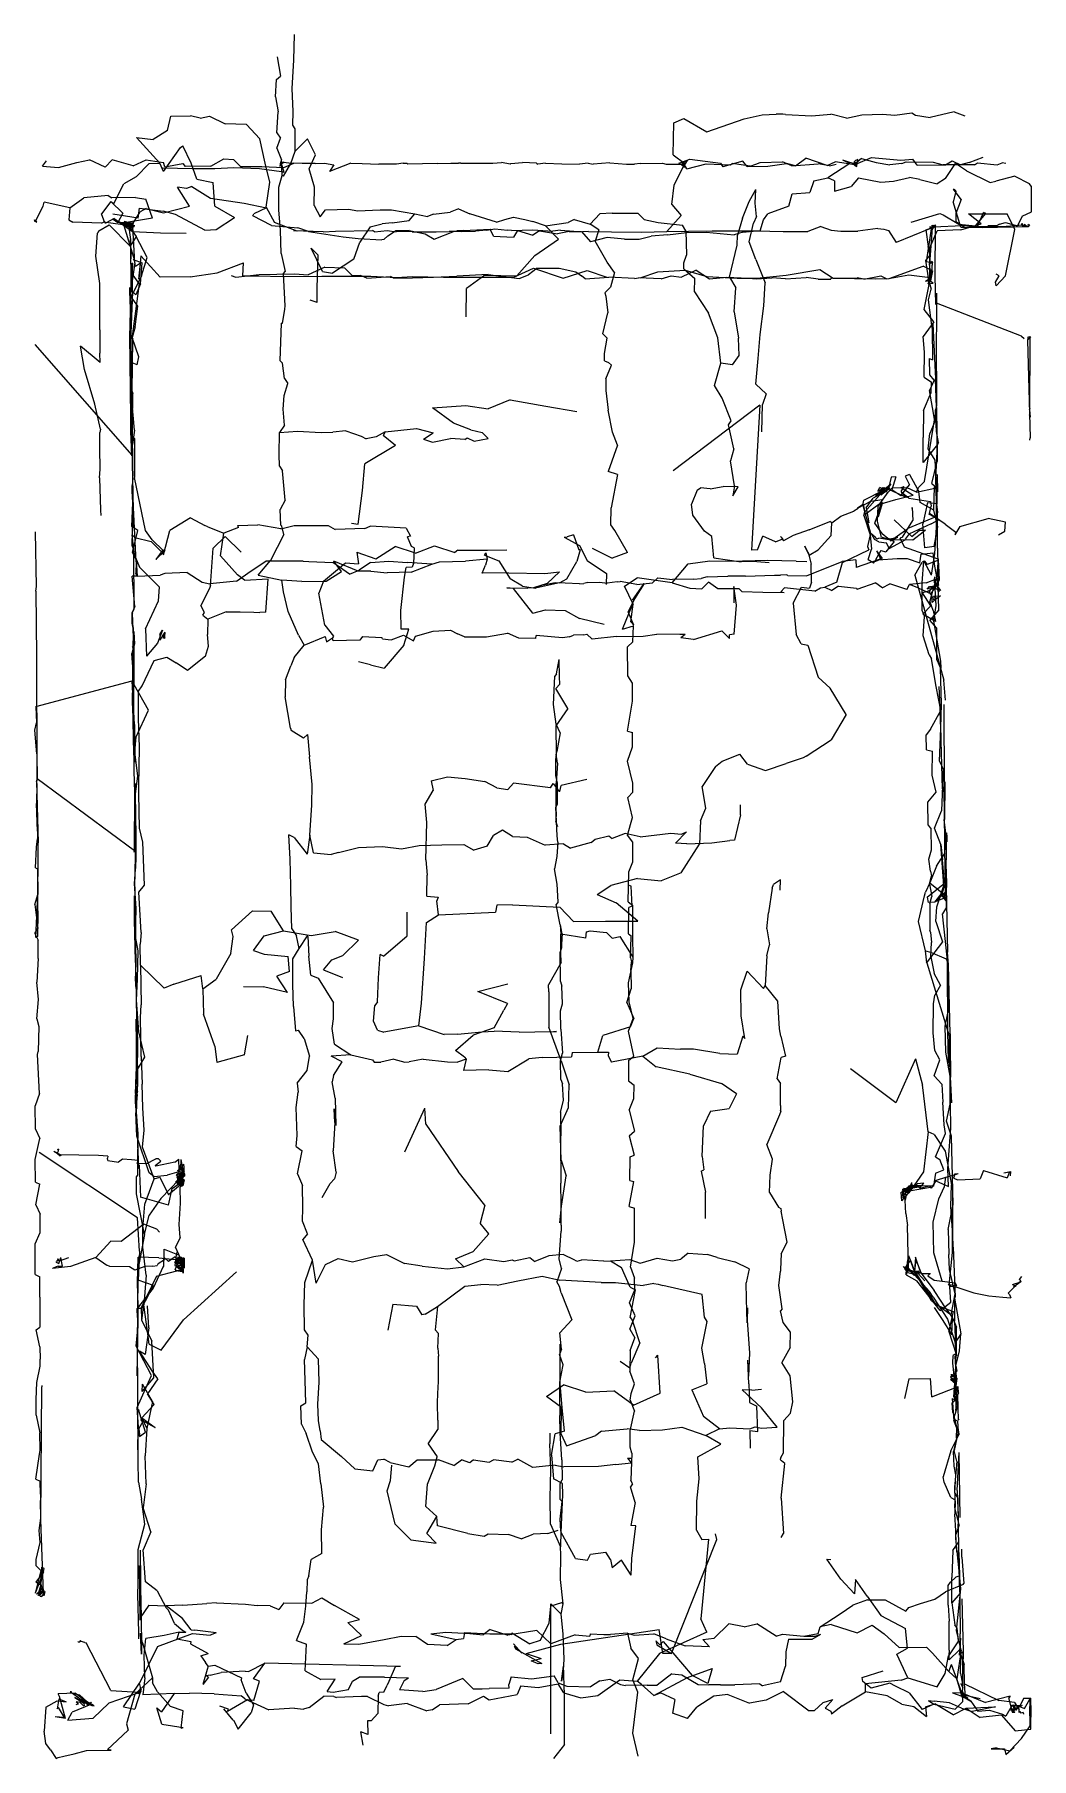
# Model space of a CAD drawing. Extents: x -23.69 to -18.89, y 7.29 to 15.59.
import ezdxf

# ---------------------------------------------------------------- set-up
doc = ezdxf.new("R2010")
doc.units = 0

msp = doc.modelspace()

# ---------------------------------------------------------------- linework, layer by layer
at = {"layer": 'SKELETON'}
for p, q in [((-22.437, 15.463, 2.879), (-22.434, 15.587, 2.856)), ((-22.518, 15.48, 2.823), (-22.500999, 15.387, 2.809)), ((-22.445, 15.327, 2.866), (-22.437, 15.463, 2.879)), ((-22.525999, 15.286, 2.834), (-22.521, 15.37, 2.837)), ((-22.521, 15.37, 2.837), (-22.500999, 15.387, 2.809)), ((-22.525999, 15.286, 2.834), (-22.513, 15.214, 2.841)), ((-22.441, 15.216, 2.871), (-22.445, 15.327, 2.866)), ((-23.045, 15.125, -1.481), (-23.028999, 15.194, -1.488)), ((-23.028999, 15.194, -1.488), (-22.934, 15.196, -1.482)), ((-22.888, 15.184, -1.488), (-22.934, 15.196, -1.482)), ((-22.888, 15.184, -1.488), (-22.844, 15.193, -1.487)), ((-22.844, 15.193, -1.487), (-22.768, 15.157, -1.482)), ((-22.518999, 15.114, 2.847), (-22.513, 15.214, 2.841)), ((-22.441999, 15.151, 2.874), (-22.441, 15.216, 2.871)), ((-20.268, 15.181, -1.511), (-20.181999, 15.2, -1.549)), ((-20.181999, 15.2, -1.549), (-20.115, 15.203, -1.535)), ((-20.083, 15.204, -1.535), (-20.115, 15.203, -1.535)), ((-20.07, 15.202, -1.56), (-20.083, 15.204, -1.535)), ((-20.07, 15.202, -1.56), (-19.943001, 15.195, -1.561)), ((-19.943001, 15.195, -1.561), (-19.851, 15.203, -1.557)), ((-19.775999, 15.184, -1.509), (-19.851, 15.203, -1.557)), ((-19.775999, 15.184, -1.509), (-19.702, 15.2, -1.507)), ((-19.702, 15.2, -1.507), (-19.601999, 15.204, -1.51)), ((-19.601999, 15.204, -1.51), (-19.542999, 15.199, -1.509)), ((-19.542999, 15.199, -1.509), (-19.461, 15.21, -1.522)), ((-19.461, 15.21, -1.522), (-19.444, 15.199, -1.506)), ((-19.444, 15.199, -1.506), (-19.372999, 15.188, -1.507)), ((-19.257999, 15.215, -1.527), (-19.372999, 15.188, -1.507)), ((-19.257999, 15.215, -1.527), (-19.205999, 15.196, -1.5)), ((-23.045, 15.125, -1.481), (-23.115, 15.082, -1.483)), ((-22.665001, 15.154, -1.49), (-22.768, 15.157, -1.482)), ((-22.665001, 15.154, -1.49), (-22.601, 15.084, -1.479)), ((-22.518999, 15.114, 2.847), (-22.500999, 15.087, 2.833)), ((-22.43, 15.132, 2.826), (-22.441999, 15.151, 2.874)), ((-22.43, 15.025, 2.841), (-22.43, 15.132, 2.826)), ((-20.611, 15.007, -1.507), (-20.608, 15.162, -1.51)), ((-20.608, 15.162, -1.51), (-20.559, 15.182, -1.502)), ((-20.559, 15.182, -1.502), (-20.448, 15.119, -1.506)), ((-20.448, 15.119, -1.506), (-20.268, 15.181, -1.511)), ((-23.082001, 14.967, -1.458), (-23.194, 15.091, -1.481)), ((-23.194, 15.091, -1.481), (-23.115, 15.082, -1.483)), ((-23.065001, 14.927, -1.46), (-22.983, 15.043, -1.483)), ((-22.983, 15.043, -1.483), (-22.972, 15.051, -1.483)), ((-22.931999, 14.967, -1.476), (-22.972, 15.051, -1.483)), ((-22.575001, 14.967, -1.466), (-22.601, 15.084, -1.479)), ((-22.518999, 15.039, 2.851), (-22.500999, 15.087, 2.833)), ((-22.518999, 15.039, 2.851), (-22.497, 14.984, 2.833)), ((-22.43, 15.025, 2.841), (-22.372, 15.085, 2.826)), ((-22.333, 15.008, 2.831), (-22.372, 15.085, 2.826)), ((-23.646999, 14.953, -0.325), (-23.628, 14.979, -0.358)), ((-23.646999, 14.953, -0.325), (-23.570999, 14.946, -0.336)), ((-23.570999, 14.946, -0.336), (-23.482, 14.971, -0.319)), ((-23.482, 14.971, -0.319), (-23.421, 14.984, -0.336)), ((-23.346001, 14.948, -0.343), (-23.421, 14.984, -0.336)), ((-23.346001, 14.948, -0.343), (-23.312, 14.984, -0.34)), ((-23.211, 14.954, -0.322), (-23.312, 14.984, -0.34)), ((-23.211, 14.954, -0.322), (-23.148001, 14.984, -0.339)), ((-23.134001, 14.966, -1.429), (-23.195999, 14.902, -1.355)), ((-23.148001, 14.984, -0.339), (-23.063999, 14.971, -0.316)), ((-23.134001, 14.966, -1.429), (-23.082001, 14.967, -1.458)), ((-23.065001, 14.927, -1.46), (-23.082001, 14.967, -1.458)), ((-23.068001, 14.945, -0.827), (-22.927, 14.941, -0.832)), ((-23.059, 14.95, -0.347), (-23.063999, 14.971, -0.316)), ((-23.059, 14.95, -0.347), (-22.971001, 14.966, -0.314)), ((-22.971001, 14.966, -0.314), (-22.961, 14.951, -0.346)), ((-22.837, 14.953, -0.321), (-22.961, 14.951, -0.346)), ((-22.903999, 14.891, -1.473), (-22.931999, 14.967, -1.476)), ((-22.837, 14.953, -0.321), (-22.774, 14.988, -0.348)), ((-22.818001, 14.941, -0.832), (-22.726, 14.947, -0.822)), ((-22.774, 14.988, -0.348), (-22.726999, 14.985, -0.34)), ((-22.694, 14.951, -0.342), (-22.726999, 14.985, -0.34)), ((-22.726, 14.947, -0.822), (-22.601999, 14.941, -0.827)), ((-22.694, 14.951, -0.342), (-22.591, 14.952, -0.344)), ((-22.591, 14.952, -0.344), (-22.485001, 14.946, -0.37)), ((-22.552999, 14.876, -1.463), (-22.575001, 14.967, -1.466)), ((-22.500999, 14.973, -0.505), (-22.504, 14.951, -0.526)), ((-22.497, 14.972, -0.596), (-22.504, 14.951, -0.526)), ((-22.500999, 14.973, -0.505), (-22.462, 14.969, -0.491)), ((-22.493999, 14.908, 2.835), (-22.497, 14.984, 2.833)), ((-22.496, 14.968, -0.697), (-22.497, 14.972, -0.596)), ((-22.486, 14.971, -0.915), (-22.496, 14.965, -0.954)), ((-22.486, 14.971, -0.735), (-22.496, 14.968, -0.697)), ((-22.483999, 14.922, -0.982), (-22.496, 14.965, -0.954)), ((-22.483, 14.972, -0.875), (-22.493999, 14.966, -0.804)), ((-22.486, 14.971, -0.735), (-22.493999, 14.966, -0.804)), ((-22.487, 14.904, 2.827), (-22.452, 14.965, 2.82)), ((-22.486, 14.971, -0.915), (-22.483, 14.972, -0.875)), ((-22.485001, 14.946, -0.37), (-22.437, 14.968, -0.398)), ((-22.462, 14.969, -0.491), (-22.334, 14.966, -0.427)), ((-22.452, 14.965, 2.82), (-22.43, 15.025, 2.841)), ((-22.334, 14.966, -0.427), (-22.437, 14.968, -0.398)), ((-22.363001, 14.94, 2.826), (-22.333, 15.008, 2.831)), ((-22.334, 14.966, -0.427), (-22.289, 14.967, -0.388)), ((-22.289, 14.967, -0.388), (-22.245001, 14.96, -0.386)), ((-22.162001, 14.968, -0.469), (-22.264999, 14.927, -0.403)), ((-22.245001, 14.96, -0.386), (-22.264999, 14.927, -0.403)), ((-22.162001, 14.968, -0.469), (-22.108, 14.966, -0.47)), ((-22.108, 14.966, -0.47), (-22.028, 14.963, -0.487)), ((-21.943001, 14.963, -0.499), (-22.028, 14.963, -0.487)), ((-21.910999, 14.967, -0.498), (-21.943001, 14.963, -0.499)), ((-21.910999, 14.967, -0.498), (-21.893, 14.967, -0.504)), ((-21.893, 14.967, -0.504), (-21.889, 14.963, -0.506)), ((-21.747, 14.965, -0.52), (-21.889, 14.963, -0.506)), ((-21.747, 14.965, -0.52), (-21.681, 14.968, -0.526)), ((-21.681, 14.968, -0.526), (-21.645, 14.968, -0.523)), ((-21.632999, 14.968, -0.531), (-21.645, 14.968, -0.523)), ((-21.632999, 14.968, -0.531), (-21.479, 14.967, -0.535)), ((-21.479, 14.967, -0.535), (-21.437, 14.971, -0.523)), ((-21.396, 14.963, -0.53), (-21.437, 14.971, -0.523)), ((-21.392, 14.966, -0.53), (-21.396, 14.963, -0.53)), ((-21.392, 14.966, -0.53), (-21.336, 14.97, -0.522)), ((-21.268, 14.968, -0.523), (-21.336, 14.97, -0.522)), ((-21.268, 14.968, -0.523), (-21.263, 14.963, -0.523)), ((-21.226, 14.968, -0.527), (-21.263, 14.963, -0.523)), ((-21.226, 14.968, -0.527), (-21.146999, 14.964, -0.517)), ((-21.146999, 14.964, -0.517), (-21.062, 14.963, -0.508)), ((-21.02, 14.967, -0.502), (-21.062, 14.963, -0.508)), ((-21.02, 14.967, -0.502), (-20.995001, 14.963, -0.502)), ((-20.915001, 14.969, -0.488), (-20.995001, 14.963, -0.502)), ((-20.915001, 14.969, -0.488), (-20.834999, 14.963, -0.469)), ((-20.834999, 14.963, -0.469), (-20.797001, 14.963, -0.473)), ((-20.77, 14.966, -0.469), (-20.797001, 14.963, -0.473)), ((-20.77, 14.966, -0.469), (-20.662001, 14.968, -0.44)), ((-20.662001, 14.968, -0.44), (-20.643999, 14.963, -0.442)), ((-20.643999, 14.963, -0.442), (-20.573999, 14.963, -0.402)), ((-20.611, 15.007, -1.507), (-20.554001, 14.965, -1.5)), ((-20.605, 14.862, -1.489), (-20.554001, 14.965, -1.5)), ((-20.584, 14.967, -0.395), (-20.531, 14.986, -0.37)), ((-20.584, 14.967, -0.395), (-20.573999, 14.963, -0.402)), ((-20.556, 14.947, -0.42), (-20.573999, 14.963, -0.402)), ((-20.561001, 14.949, -0.576), (-20.569, 14.974, -0.508)), ((-20.556, 14.947, -0.42), (-20.569, 14.974, -0.508)), ((-20.562, 14.971, -0.674), (-20.541, 14.98, -0.636)), ((-20.545, 14.94, -0.751), (-20.562, 14.971, -0.674)), ((-20.561001, 14.949, -0.576), (-20.541, 14.98, -0.636)), ((-20.545, 14.94, -0.751), (-20.452, 14.964, -0.834)), ((-20.531, 14.986, -0.37), (-20.382999, 14.968, -0.325)), ((-20.452, 14.964, -0.834), (-20.334999, 14.959, -0.833)), ((-20.382999, 14.968, -0.325), (-20.371, 14.95, -0.352)), ((-20.275, 14.977, -0.361), (-20.371, 14.95, -0.352)), ((-20.334999, 14.959, -0.833), (-20.326, 14.966, -0.853)), ((-20.239, 14.953, -0.838), (-20.326, 14.966, -0.853)), ((-20.254, 14.951, -0.351), (-20.275, 14.977, -0.361)), ((-20.254, 14.951, -0.351), (-20.155001, 14.953, -0.352)), ((-20.239, 14.953, -0.838), (-20.212999, 14.963, -0.83)), ((-20.212999, 14.963, -0.83), (-20.191, 14.971, -0.843)), ((-20.191, 14.971, -0.843), (-20.084, 14.974, -0.852)), ((-20.155001, 14.953, -0.352), (-20.065001, 14.966, -0.322)), ((-20.039, 14.954, -0.837), (-20.084, 14.974, -0.852)), ((-20.021, 14.954, -0.342), (-20.065001, 14.966, -0.322)), ((-20.039, 14.954, -0.837), (-19.912001, 14.964, -0.826)), ((-20.021, 14.954, -0.342), (-19.971001, 14.991, -0.331)), ((-19.868999, 14.956, -0.347), (-19.971001, 14.991, -0.331)), ((-19.857, 14.954, -0.835), (-19.912001, 14.964, -0.826)), ((-19.868999, 14.956, -0.347), (-19.83, 14.974, -0.317)), ((-19.76, 14.965, -1.497), (-19.865999, 14.896, -1.495)), ((-19.857, 14.954, -0.835), (-19.825001, 14.963, -0.826)), ((-19.736, 14.96, -0.325), (-19.83, 14.974, -0.317)), ((-19.76, 14.965, -1.497), (-19.792999, 14.982, -1.482)), ((-19.725, 14.959, -1.422), (-19.792999, 14.982, -1.482)), ((-19.732, 14.954, -0.538), (-19.740999, 14.963, -0.469)), ((-19.740999, 14.963, -0.469), (-19.726999, 14.954, -0.441)), ((-19.74, 14.961, -0.664), (-19.735001, 14.978, -0.659)), ((-19.732, 14.953, -0.658), (-19.74, 14.961, -0.664)), ((-19.732, 14.953, -0.658), (-19.737, 14.958, -0.55)), ((-19.732, 14.954, -0.538), (-19.737, 14.958, -0.55)), ((-19.735001, 14.971, -0.939), (-19.736, 14.973, -0.883)), ((-19.736, 14.973, -0.883), (-19.726999, 14.95, -0.794)), ((-19.731001, 14.962, -0.369), (-19.736, 14.96, -0.325)), ((-19.702999, 14.989, -0.955), (-19.735001, 14.963, -0.974)), ((-19.722, 14.985, -0.762), (-19.735001, 14.978, -0.659)), ((-19.735001, 14.971, -0.939), (-19.735001, 14.963, -0.974)), ((-19.732, 14.958, -0.977), (-19.735001, 14.963, -0.974)), ((-19.73, 14.956, -1.053), (-19.733999, 14.968, -1.028)), ((-19.733999, 14.968, -1.028), (-19.733999, 14.956, -1.01)), ((-19.732, 14.958, -0.977), (-19.733999, 14.956, -1.01)), ((-19.726999, 14.955, -1.178), (-19.733, 14.964, -1.07)), ((-19.733, 14.964, -1.07), (-19.73, 14.956, -1.053)), ((-19.731001, 14.962, -0.369), (-19.655001, 14.994, -0.329)), ((-19.726999, 14.954, -0.441), (-19.731001, 14.962, -0.369)), ((-19.726999, 14.966, -1.325), (-19.728001, 14.972, -1.219)), ((-19.726999, 14.955, -1.178), (-19.728001, 14.972, -1.219)), ((-19.728001, 14.963, -1.332), (-19.726999, 14.966, -1.325)), ((-19.728001, 14.963, -1.332), (-19.725, 14.959, -1.422)), ((-19.726999, 14.95, -0.794), (-19.722, 14.985, -0.762)), ((-19.702999, 14.989, -0.955), (-19.632999, 14.971, -0.824)), ((-19.655001, 14.994, -0.329), (-19.514999, 14.982, -0.315)), ((-19.632999, 14.971, -0.824), (-19.568001, 14.96, -0.83)), ((-19.51, 14.966, -0.824), (-19.568001, 14.96, -0.83)), ((-19.514999, 14.982, -0.315), (-19.455999, 14.987, -0.316)), ((-19.51, 14.966, -0.824), (-19.488001, 14.973, -0.823)), ((-19.488001, 14.973, -0.823), (-19.358, 14.972, -0.822)), ((-19.436001, 14.958, -0.34), (-19.455999, 14.987, -0.316)), ((-19.436001, 14.958, -0.34), (-19.299999, 14.959, -0.341)), ((-19.358, 14.972, -0.822), (-19.309999, 14.959, -0.832)), ((-19.16, 14.96, -0.827), (-19.309999, 14.959, -0.832)), ((-19.299999, 14.959, -0.341), (-19.267, 14.978, -0.315)), ((-19.299999, 14.893, -1.49), (-19.250999, 14.965, -1.491)), ((-19.267, 14.978, -0.315), (-19.226999, 14.959, -0.339)), ((-19.198, 14.931, -1.483), (-19.250999, 14.965, -1.491)), ((-19.184999, 14.97, -0.318), (-19.226999, 14.959, -0.339)), ((-19.184999, 14.97, -0.318), (-19.118, 14.997, -0.334)), ((-19.16, 14.96, -0.827), (-19.145, 14.969, -0.82)), ((-19.145, 14.969, -0.82), (-19.051001, 14.96, -0.827)), ((-19.051001, 14.96, -0.827), (-19.027, 14.969, -0.819)), ((-19.007999, 14.965, -0.817), (-19.027, 14.969, -0.819)), ((-23.304001, 14.773, -1.265), (-23.256001, 14.867, -1.328)), ((-23.195999, 14.902, -1.355), (-23.256001, 14.867, -1.328)), ((-22.927, 14.941, -0.832), (-22.818001, 14.941, -0.832)), ((-22.903999, 14.891, -1.473), (-22.825001, 14.874, -1.471)), ((-22.818001, 14.76, -1.447), (-22.825001, 14.874, -1.471)), ((-22.601999, 14.941, -0.827), (-22.496, 14.927, -0.959)), ((-22.57, 14.755, -1.429), (-22.552999, 14.876, -1.463)), ((-22.51, 14.852, 2.866), (-22.493999, 14.908, 2.835)), ((-22.483999, 14.922, -0.982), (-22.496, 14.927, -0.959)), ((-22.487, 14.904, 2.827), (-22.493999, 14.908, 2.835)), ((-22.337, 14.852, 2.837), (-22.363001, 14.94, 2.826)), ((-20.617001, 14.768, -1.514), (-20.605, 14.862, -1.489)), ((-19.934, 14.882, -1.482), (-19.952999, 14.826, -1.485)), ((-19.934, 14.882, -1.482), (-19.865999, 14.896, -1.495)), ((-19.834, 14.883, -1.495), (-19.865999, 14.896, -1.495)), ((-19.834, 14.883, -1.495), (-19.834, 14.832, -1.486)), ((-19.718, 14.896, -1.491), (-19.754, 14.855, -1.48)), ((-19.718, 14.896, -1.491), (-19.610001, 14.876, -1.475)), ((-19.610001, 14.876, -1.475), (-19.549999, 14.881, -1.483)), ((-19.549999, 14.881, -1.483), (-19.473, 14.899, -1.48)), ((-19.423, 14.888, -1.487), (-19.473, 14.899, -1.48)), ((-19.423, 14.888, -1.487), (-19.34, 14.868, -1.481)), ((-19.299999, 14.893, -1.49), (-19.34, 14.868, -1.481)), ((-19.198, 14.931, -1.483), (-19.084, 14.875, -1.486)), ((-19.084, 14.875, -1.486), (-19.056999, 14.881, -1.481)), ((-18.966, 14.904, -1.49), (-19.056999, 14.881, -1.481)), ((-18.966, 14.904, -1.49), (-18.896999, 14.869, -1.482)), ((-18.885, 14.855, -1.473), (-18.896999, 14.869, -1.482)), ((-23.643999, 14.76, 3.197), (-23.639999, 14.779, 3.196)), ((-23.514999, 14.753, 3.193), (-23.639999, 14.779, 3.196)), ((-23.514999, 14.753, 3.193), (-23.448, 14.8, 3.194)), ((-23.330999, 14.812, 3.21), (-23.448, 14.8, 3.194)), ((-23.318001, 14.783, -1.206), (-23.363001, 14.724, -1.142)), ((-23.330999, 14.812, 3.21), (-23.313, 14.8, 3.196)), ((-23.318001, 14.783, -1.206), (-23.304001, 14.773, -1.265)), ((-23.318001, 14.783, -1.206), (-23.261, 14.727, -1.093)), ((-23.198999, 14.802, 3.197), (-23.313, 14.8, 3.196)), ((-23.198999, 14.802, 3.197), (-23.15, 14.794, 3.195)), ((-23.117001, 14.703, 3.239), (-23.15, 14.794, 3.195)), ((-22.940001, 14.76, -1.175), (-22.997, 14.851, -1.228)), ((-22.954, 14.845, -1.304), (-22.997, 14.851, -1.228)), ((-22.927999, 14.855, -1.234), (-22.954, 14.845, -1.304)), ((-22.927999, 14.855, -1.234), (-22.837999, 14.799, -1.217)), ((-22.837999, 14.799, -1.217), (-22.677, 14.775, -1.231)), ((-22.509001, 14.742, 2.864), (-22.51, 14.852, 2.866)), ((-22.339001, 14.764, 2.898), (-22.337, 14.852, 2.837)), ((-20.277, 14.702, 2.897), (-20.243999, 14.783, 2.849)), ((-20.243999, 14.783, 2.849), (-20.212999, 14.841, 2.836)), ((-20.216, 14.775, 2.836), (-20.212999, 14.841, 2.836)), ((-20.052999, 14.76, -1.474), (-20.038, 14.819, -1.483)), ((-20.038, 14.819, -1.483), (-19.952999, 14.826, -1.485)), ((-19.834, 14.832, -1.486), (-19.754, 14.855, -1.48)), ((-19.249001, 14.831, -0.39), (-19.263, 14.781, -0.382)), ((-19.226, 14.659, -0.374), (-19.263, 14.781, -0.382)), ((-19.224001, 14.792, -0.562), (-19.261, 14.842, -0.428)), ((-19.252001, 14.839, -0.417), (-19.261, 14.842, -0.428)), ((-19.252001, 14.839, -0.417), (-19.249001, 14.831, -0.39)), ((-19.224001, 14.792, -0.562), (-19.249001, 14.725, -0.682)), ((-18.885, 14.733, -1.443), (-18.885, 14.855, -1.473)), ((-23.681999, 14.685, 3.135), (-23.643999, 14.76, 3.197)), ((-23.514999, 14.753, 3.193), (-23.52, 14.694, 3.198)), ((-23.348, 14.68, -1.212), (-23.363001, 14.724, -1.142)), ((-23.302, 14.701, -1.305), (-23.341, 14.68, -1.244)), ((-23.186001, 14.703, -1.433), (-23.308001, 14.722, -1.442)), ((-23.306999, 14.697, -0.97), (-23.261999, 14.678, -0.875)), ((-23.306999, 14.697, -0.97), (-23.284, 14.681, -1.056)), ((-23.302, 14.701, -1.305), (-23.214001, 14.638, -1.211)), ((-23.261, 14.727, -1.093), (-23.284, 14.681, -1.056)), ((-23.117001, 14.703, 3.239), (-23.261999, 14.679, 3.358)), ((-23.211, 14.679, -1.078), (-23.177, 14.733, -1.05)), ((-23.186001, 14.703, -1.433), (-23.18, 14.75, -1.43)), ((-23.18, 14.75, -1.43), (-23.066999, 14.736, -1.448)), ((-23.149, 14.749, -1.176), (-23.177, 14.733, -1.05)), ((-23.149, 14.749, -1.176), (-23.063999, 14.728, -1.189)), ((-23.007, 14.72, -1.449), (-23.066999, 14.736, -1.448)), ((-23.063999, 14.728, -1.189), (-22.940001, 14.76, -1.175)), ((-22.865999, 14.645, -1.438), (-23.007, 14.72, -1.449)), ((-22.818001, 14.76, -1.447), (-22.723, 14.706, -1.427)), ((-22.811001, 14.648, -1.428), (-22.723, 14.706, -1.427)), ((-22.677, 14.775, -1.231), (-22.568001, 14.752, -1.181)), ((-22.634001, 14.713, -1.097), (-22.629999, 14.724, -1.113)), ((-22.544001, 14.667, -1.115), (-22.634001, 14.713, -1.097)), ((-22.568001, 14.752, -1.181), (-22.629999, 14.724, -1.113)), ((-22.57, 14.755, -1.429), (-22.531, 14.681, -1.428)), ((-22.500999, 14.644, 2.867), (-22.509001, 14.742, 2.864)), ((-22.339001, 14.764, 2.898), (-22.309999, 14.709, 2.972)), ((-22.309999, 14.709, 2.972), (-22.284, 14.742, 2.989)), ((-22.284, 14.742, 2.989), (-22.173, 14.746, 3.048)), ((-22.173, 14.746, 3.048), (-22.131001, 14.737, 3.075)), ((-22.131001, 14.737, 3.075), (-22.021999, 14.743, 3.115)), ((-22.021999, 14.743, 3.115), (-21.966999, 14.742, 3.133)), ((-21.966999, 14.742, 3.133), (-21.855, 14.724, 3.166)), ((-21.881001, 14.691, 3.116), (-21.855, 14.724, 3.166)), ((-21.855, 14.724, 3.166), (-21.794001, 14.71, 3.197)), ((-21.764, 14.721, 3.206), (-21.794001, 14.71, 3.197)), ((-21.764, 14.721, 3.206), (-21.684, 14.731, 3.208)), ((-21.645, 14.748, 3.212), (-21.684, 14.731, 3.208)), ((-21.645, 14.748, 3.212), (-21.589001, 14.724, 3.191)), ((-21.462, 14.684, 3.19), (-21.589001, 14.724, 3.191)), ((-21.462, 14.684, 3.19), (-21.421, 14.696, 3.199)), ((-21.421, 14.696, 3.199), (-21.379, 14.708, 3.229)), ((-21.379, 14.708, 3.229), (-21.325001, 14.696, 3.195)), ((-21.325001, 14.696, 3.195), (-21.285999, 14.687, 3.193)), ((-21.087, 14.696, 3.18), (-21.115999, 14.682, 3.213)), ((-21.087, 14.696, 3.18), (-21.011, 14.673, 3.199)), ((-21.011, 14.673, 3.199), (-20.962999, 14.723, 3.19)), ((-20.903999, 14.726, 3.18), (-20.962999, 14.723, 3.19)), ((-20.903999, 14.726, 3.18), (-20.781, 14.727, 3.149)), ((-20.750999, 14.696, 3.11), (-20.781, 14.727, 3.149)), ((-20.750999, 14.696, 3.11), (-20.683001, 14.681, 3.12)), ((-20.641001, 14.638, -1.454), (-20.572001, 14.715, -1.483)), ((-20.617001, 14.768, -1.514), (-20.572001, 14.715, -1.483)), ((-20.277, 14.702, 2.897), (-20.299999, 14.621, 2.964)), ((-20.209999, 14.71, 2.837), (-20.223, 14.678, 2.834)), ((-20.209999, 14.71, 2.837), (-20.216, 14.775, 2.836)), ((-20.176001, 14.694, -1.483), (-20.153999, 14.723, -1.481)), ((-20.052999, 14.76, -1.474), (-20.153999, 14.723, -1.481)), ((-19.464001, 14.683, -1.443), (-19.326, 14.725, -1.448)), ((-19.326, 14.725, -1.448), (-19.311001, 14.718, -1.426)), ((-19.311001, 14.718, -1.426), (-19.235001, 14.674, -1.375)), ((-19.249001, 14.725, -0.682), (-19.249001, 14.685, -0.759)), ((-19.127001, 14.675, 4.013), (-19.188, 14.724, 4.007)), ((-19.188, 14.724, 4.007), (-19.093, 14.723, 4.027)), ((-19.155001, 14.666, -1.238), (-19.105, 14.725, -1.278)), ((-19.145, 14.663, -1.092), (-19.115999, 14.73, -1.195)), ((-19.105, 14.725, -1.278), (-19.115999, 14.73, -1.195)), ((-19.093, 14.723, 4.027), (-19.003, 14.724, 4.026)), ((-18.966, 14.648, 3.999), (-19.003, 14.724, 4.026)), ((-18.93, 14.712, -1.437), (-18.952999, 14.665, -1.336)), ((-18.93, 14.712, -1.437), (-18.885, 14.733, -1.443)), ((-23.681999, 14.685, 3.135), (-23.686001, 14.694, 3.059)), ((-23.686001, 14.694, 3.059), (-23.679001, 14.689, 2.842)), ((-23.674999, 14.685, 2.245), (-23.679001, 14.689, 2.842)), ((-23.677999, 14.684, 2.216), (-23.674999, 14.685, 2.245)), ((-23.52, 14.694, 3.198), (-23.502001, 14.684, 3.178)), ((-23.364, 14.679, 3.201), (-23.502001, 14.684, 3.178)), ((-23.389999, 14.52, 3.863), (-23.382999, 14.631, 3.855)), ((-23.375999, 14.642, 3.794), (-23.382999, 14.631, 3.855)), ((-23.375999, 14.642, 3.794), (-23.326, 14.67, 3.842)), ((-23.364, 14.679, 3.201), (-23.354, 14.684, 3.191)), ((-23.226, 14.665, 3.103), (-23.354, 14.684, 3.191)), ((-23.348, 14.68, -1.212), (-23.341, 14.68, -1.244)), ((-23.326, 14.67, 3.842), (-23.225, 14.568, 3.856)), ((-23.211, 14.679, -1.078), (-23.284, 14.681, -1.056)), ((-23.261999, 14.679, 3.358), (-23.223, 14.664, 3.496)), ((-23.261999, 14.678, -0.875), (-23.239, 14.677, -0.757)), ((-23.26, 14.672, 1.703), (-23.209, 14.677, 1.645)), ((-23.228001, 14.671, 1.833), (-23.26, 14.672, 1.703)), ((-23.221001, 14.671, 2.777), (-23.257999, 14.677, 2.868)), ((-23.257999, 14.677, 2.868), (-23.232, 14.677, 3.036)), ((-23.205999, 14.66, -0.627), (-23.256001, 14.667, -0.55)), ((-23.256001, 14.667, -0.55), (-23.205, 14.498, -0.469)), ((-23.254, 14.686, 3.613), (-23.247, 14.687, 3.713)), ((-23.223, 14.664, 3.496), (-23.254, 14.686, 3.613)), ((-23.253, 14.664, -0.168), (-23.246, 14.671, -0.135)), ((-23.253, 14.664, -0.168), (-23.212, 14.662, -0.205)), ((-23.223, 14.677, 2.467), (-23.249001, 14.674, 2.559)), ((-23.249001, 14.674, 2.559), (-23.238001, 14.674, 2.654)), ((-23.249001, 14.665, 0.245), (-23.247, 14.665, 0.342)), ((-23.249001, 14.665, 0.245), (-23.212999, 14.655, 0.232)), ((-23.247, 14.687, 3.713), (-23.195999, 14.614, 3.836)), ((-23.212999, 14.672, 0.374), (-23.247, 14.665, 0.342)), ((-23.246, 14.671, -0.135), (-23.212999, 14.659, -0.114)), ((-23.239, 14.677, -0.757), (-23.205, 14.667, -0.683)), ((-23.238001, 14.674, 2.654), (-23.221001, 14.671, 2.777)), ((-23.233, 14.669, 1.426), (-23.212999, 14.674, 1.569)), ((-23.233, 14.669, 1.426), (-23.212999, 14.673, 1.417)), ((-23.233, 14.669, 1.426), (-23.224001, 14.6, 1.457)), ((-23.232, 14.677, 3.036), (-23.226, 14.665, 3.103)), ((-23.212999, 14.668, -0.018), (-23.23, 14.665, 0.027)), ((-23.23, 14.665, 0.027), (-23.212999, 14.657, 0.095)), ((-23.228001, 14.671, 1.833), (-23.221001, 14.675, 1.908)), ((-23.226999, 14.671, 1.083), (-23.212999, 14.678, 1.055)), ((-23.226999, 14.671, 1.083), (-23.218, 14.671, 1.21)), ((-23.225, 14.675, 2.296), (-23.223, 14.677, 2.467)), ((-23.221001, 14.673, 2.153), (-23.225, 14.675, 2.296)), ((-23.225, 14.67, 2.032), (-23.221001, 14.673, 2.153)), ((-23.225, 14.67, 2.032), (-23.212999, 14.67, 1.947)), ((-23.195999, 14.614, 3.836), (-23.225, 14.568, 3.856)), ((-23.221001, 14.675, 1.908), (-23.212999, 14.67, 1.947)), ((-23.219, 14.665, 1.575), (-23.209, 14.677, 1.645)), ((-23.219, 14.665, 1.575), (-23.212999, 14.674, 1.569)), ((-23.218, 14.671, 1.21), (-23.211, 14.667, 1.249)), ((-23.216, 14.667, 0.984), (-23.212999, 14.678, 1.055)), ((-23.216, 14.664, 0.809), (-23.212999, 14.672, 0.8)), ((-23.216, 14.664, 0.809), (-23.211, 14.667, 0.949)), ((-23.216, 14.667, 0.984), (-23.211, 14.667, 0.949)), ((-23.215, 14.658, 0.453), (-23.212999, 14.674, 0.568)), ((-23.215, 14.658, 0.453), (-23.212999, 14.658, 0.439)), ((-23.214001, 14.667, 0.587), (-23.212999, 14.674, 0.568)), ((-23.214001, 14.667, 0.587), (-23.214001, 14.66, 0.699)), ((-23.214001, 14.66, 0.699), (-23.212999, 14.667, 0.716)), ((-23.214001, 14.638, -1.211), (-23.079, 14.632, -1.22)), ((-23.211, 14.667, 1.249), (-23.212999, 14.675, 1.289)), ((-23.212999, 14.675, 1.289), (-23.212999, 14.673, 1.417)), ((-23.212999, 14.672, 0.374), (-23.212999, 14.658, 0.439)), ((-23.212999, 14.667, 0.716), (-23.212999, 14.672, 0.8)), ((-23.212999, 14.668, -0.018), (-23.212999, 14.659, -0.114)), ((-23.212999, 14.657, 0.095), (-23.212999, 14.655, 0.232)), ((-23.202, 14.487, -0.113), (-23.212, 14.662, -0.205)), ((-23.205999, 14.66, -0.627), (-23.205, 14.667, -0.683)), ((-23.143, 14.513, 3.84), (-23.195999, 14.614, 3.836)), ((-23.079, 14.632, -1.22), (-22.955, 14.63, -1.2)), ((-22.865999, 14.645, -1.438), (-22.811001, 14.648, -1.428)), ((-22.544001, 14.667, -1.115), (-22.417999, 14.656, -1.116)), ((-22.421, 14.64, -1.429), (-22.531, 14.681, -1.428)), ((-22.497999, 14.532, 2.863), (-22.500999, 14.644, 2.867)), ((-22.421, 14.64, -1.429), (-22.438, 14.641, -1.358)), ((-22.296, 14.636, -1.431), (-22.438, 14.641, -1.358)), ((-22.365999, 14.638, -1.122), (-22.417999, 14.656, -1.116)), ((-22.365999, 14.638, -1.122), (-22.200001, 14.612, -1.119)), ((-22.296, 14.636, -1.431), (-22.236, 14.64, -1.482)), ((-22.236, 14.64, -1.482), (-22.058001, 14.643, -1.48)), ((-22.200001, 14.612, -1.119), (-22.128, 14.605, -1.119)), ((-22.07, 14.661, 3.083), (-22.120001, 14.587, 3.077)), ((-22.07, 14.661, 3.083), (-22.011999, 14.675, 3.075)), ((-22.048, 14.637, -1.494), (-22.058001, 14.643, -1.48)), ((-22.048, 14.637, -1.494), (-21.987, 14.643, -1.507)), ((-21.964001, 14.68, 3.092), (-22.011999, 14.675, 3.075)), ((-21.983999, 14.618, -1.119), (-22.004, 14.599, -1.118)), ((-21.987, 14.643, -1.507), (-21.945, 14.636, -1.474)), ((-21.983999, 14.618, -1.119), (-21.948, 14.641, -1.133)), ((-21.964001, 14.68, 3.092), (-21.881001, 14.691, 3.116)), ((-21.881001, 14.643, -1.152), (-21.948, 14.641, -1.133)), ((-21.882999, 14.638, -1.475), (-21.945, 14.636, -1.474)), ((-21.867001, 14.637, -1.5), (-21.882999, 14.638, -1.475)), ((-21.881001, 14.643, -1.152), (-21.804001, 14.627, -1.115)), ((-21.867001, 14.637, -1.5), (-21.750999, 14.637, -1.507)), ((-21.804001, 14.627, -1.115), (-21.761999, 14.601, -1.119)), ((-21.761999, 14.601, -1.119), (-21.664, 14.64, -1.116)), ((-21.750999, 14.637, -1.507), (-21.688999, 14.638, -1.482)), ((-21.629, 14.638, -1.509), (-21.688999, 14.638, -1.482)), ((-21.664, 14.64, -1.116), (-21.653, 14.642, -1.123)), ((-21.620001, 14.643, -1.148), (-21.653, 14.642, -1.123)), ((-21.629, 14.638, -1.509), (-21.563, 14.64, -1.476)), ((-21.620001, 14.643, -1.148), (-21.490999, 14.649, -1.138)), ((-21.51, 14.644, -1.506), (-21.563, 14.64, -1.476)), ((-21.51, 14.644, -1.506), (-21.469999, 14.651, -1.473)), ((-21.476, 14.616, -1.119), (-21.490999, 14.649, -1.138)), ((-21.476, 14.616, -1.119), (-21.379999, 14.611, -1.119)), ((-21.469999, 14.651, -1.473), (-21.408001, 14.644, -1.478)), ((-21.389, 14.643, -1.506), (-21.408001, 14.644, -1.478)), ((-21.389, 14.643, -1.506), (-21.287001, 14.647, -1.498)), ((-21.360001, 14.643, -1.127), (-21.379999, 14.611, -1.119)), ((-21.360001, 14.643, -1.127), (-21.287001, 14.62, -1.118)), ((-21.287001, 14.647, -1.498), (-21.190001, 14.64, -1.48)), ((-21.254, 14.641, -1.138), (-21.287001, 14.62, -1.118)), ((-21.225, 14.666, 3.228), (-21.285999, 14.687, 3.193)), ((-21.254, 14.641, -1.138), (-21.167999, 14.627, -1.118)), ((-21.225, 14.666, 3.228), (-21.115999, 14.682, 3.213)), ((-21.225, 14.666, 3.228), (-21.162001, 14.602, 3.196)), ((-21.153, 14.645, -1.497), (-21.190001, 14.64, -1.48)), ((-21.112, 14.639, -1.126), (-21.167999, 14.627, -1.118)), ((-21.153, 14.645, -1.497), (-21.045, 14.637, -1.482)), ((-21.112, 14.639, -1.126), (-21.052, 14.639, -1.121)), ((-21.052, 14.639, -1.121), (-21.009001, 14.589, -1.118)), ((-21.018999, 14.638, -1.504), (-21.045, 14.637, -1.482)), ((-21.018999, 14.638, -1.504), (-20.907, 14.636, -1.512)), ((-20.969, 14.647, 3.168), (-21.011, 14.673, 3.199)), ((-20.969, 14.647, 3.168), (-20.986, 14.591, 3.189)), ((-20.907, 14.636, -1.512), (-20.763, 14.635, -1.503)), ((-20.774, 14.601, -1.118), (-20.716999, 14.615, -1.118)), ((-20.763, 14.635, -1.503), (-20.641001, 14.638, -1.454)), ((-20.638, 14.623, -1.112), (-20.716999, 14.615, -1.118)), ((-20.683001, 14.681, 3.12), (-20.565001, 14.669, 3.091)), ((-20.641001, 14.638, -1.454), (-20.537001, 14.64, -1.466)), ((-20.638, 14.623, -1.112), (-20.545, 14.633, -1.123)), ((-20.549999, 14.642, 3.053), (-20.565001, 14.669, 3.091)), ((-20.549999, 14.642, 3.053), (-20.547001, 14.524, 3.072)), ((-20.545, 14.633, -1.123), (-20.451, 14.635, -1.123)), ((-20.537001, 14.64, -1.466), (-20.422001, 14.642, -1.446)), ((-20.451, 14.635, -1.123), (-20.316999, 14.623, -1.119)), ((-20.422001, 14.642, -1.446), (-20.275999, 14.641, -1.447)), ((-20.275, 14.635, -1.153), (-20.316999, 14.623, -1.119)), ((-20.302999, 14.572, 2.966), (-20.299999, 14.621, 2.964)), ((-20.275999, 14.641, -1.447), (-20.191999, 14.641, -1.459)), ((-20.275, 14.635, -1.153), (-20.209, 14.641, -1.118)), ((-20.245001, 14.589, 2.862), (-20.223, 14.678, 2.834)), ((-20.209, 14.641, -1.118), (-20.080999, 14.638, -1.121)), ((-20.191999, 14.641, -1.459), (-20.176001, 14.694, -1.483)), ((-20.080999, 14.638, -1.121), (-19.962, 14.638, -1.117)), ((-19.899, 14.663, -1.124), (-19.962, 14.638, -1.117)), ((-19.899, 14.663, -1.124), (-19.849001, 14.645, -1.138)), ((-19.849001, 14.645, -1.138), (-19.804001, 14.64, -1.119)), ((-19.804001, 14.64, -1.119), (-19.722, 14.64, -1.122)), ((-19.625, 14.652, -1.124), (-19.722, 14.64, -1.122)), ((-19.625, 14.652, -1.124), (-19.596001, 14.649, -1.125)), ((-19.596001, 14.649, -1.125), (-19.573, 14.643, -1.121)), ((-19.573, 14.643, -1.121), (-19.535999, 14.585, -1.116)), ((-19.379, 14.649, -1.069), (-19.535999, 14.585, -1.116)), ((-19.393999, 14.647, -1.143), (-19.344999, 14.663, -1.069)), ((-19.393999, 14.647, -1.143), (-19.382999, 14.566, -1.124)), ((-19.367001, 14.66, -0.111), (-19.393, 14.492, 0.007)), ((-19.344999, 14.663, -1.069), (-19.379, 14.649, -1.069)), ((-19.372999, 14.656, -0.98), (-19.379, 14.649, -1.069)), ((-19.377001, 14.556, 4.024), (-19.339001, 14.642, 4.041)), ((-19.364, 14.656, -0.485), (-19.375999, 14.483, -0.502)), ((-19.365999, 14.655, -0.619), (-19.375, 14.66, -0.561)), ((-19.364, 14.656, -0.485), (-19.375, 14.66, -0.561)), ((-19.372999, 14.656, -0.98), (-19.365999, 14.652, -0.802)), ((-19.368, 14.654, -0.746), (-19.365999, 14.655, -0.619)), ((-19.365999, 14.652, -0.802), (-19.368, 14.654, -0.746)), ((-19.367001, 14.66, -0.111), (-19.365999, 14.66, -0.043)), ((-19.360001, 14.665, 0.988), (-19.365999, 14.658, 1.046)), ((-19.365999, 14.66, -0.043), (-19.362, 14.661, 0.083)), ((-19.365999, 14.658, 1.046), (-19.363001, 14.661, 1.229)), ((-19.364, 14.668, 0.474), (-19.365, 14.659, 0.591)), ((-19.362, 14.667, 1.645), (-19.365, 14.665, 1.757)), ((-19.365, 14.661, 0.841), (-19.360001, 14.665, 0.988)), ((-19.365, 14.665, 1.757), (-19.364, 14.656, 1.891)), ((-19.363001, 14.648, 0.677), (-19.365, 14.661, 0.841)), ((-19.363001, 14.661, 1.229), (-19.365, 14.661, 1.297)), ((-19.365, 14.661, 1.297), (-19.360001, 14.661, 1.434)), ((-19.365, 14.659, 0.591), (-19.363001, 14.648, 0.677)), ((-19.364, 14.666, 0.343), (-19.364, 14.668, 0.474)), ((-19.364, 14.666, 1.588), (-19.362, 14.667, 1.645)), ((-19.363001, 14.663, 0.208), (-19.364, 14.666, 0.343)), ((-19.360001, 14.661, 1.434), (-19.364, 14.666, 1.588)), ((-19.364, 14.656, 1.891), (-19.362, 14.654, 2.058)), ((-19.363001, 14.664, 2.72), (-19.354, 14.666, 2.86)), ((-19.354, 14.661, 2.602), (-19.363001, 14.664, 2.72)), ((-19.362, 14.661, 0.083), (-19.363001, 14.663, 0.208)), ((-19.362, 14.654, 2.058), (-19.360001, 14.651, 2.178)), ((-19.357, 14.658, 3.23), (-19.361, 14.663, 3.36)), ((-19.361, 14.663, 3.36), (-19.356001, 14.661, 3.448)), ((-19.360001, 14.651, 2.178), (-19.356001, 14.669, 2.261)), ((-19.356001, 14.669, 2.261), (-19.360001, 14.656, 2.391)), ((-19.360001, 14.656, 2.391), (-19.358, 14.656, 2.491)), ((-19.358, 14.664, 2.971), (-19.348, 14.671, 3.108)), ((-19.354, 14.666, 2.86), (-19.358, 14.664, 2.971)), ((-19.358, 14.656, 2.491), (-19.354, 14.661, 2.602)), ((-19.348, 14.671, 3.108), (-19.357, 14.658, 3.23)), ((-19.356001, 14.661, 3.448), (-19.219, 14.667, 3.316)), ((-19.349001, 14.422, 2.847), (-19.348, 14.671, 3.108)), ((-19.225, 14.646, 4.003), (-19.339001, 14.642, 4.041)), ((-19.207001, 14.657, -0.862), (-19.249001, 14.685, -0.759)), ((-19.235001, 14.674, -1.375), (-19.155001, 14.665, -1.344)), ((-19.226, 14.659, -0.374), (-19.122, 14.658, -0.381)), ((-19.225, 14.646, 4.003), (-19.127001, 14.675, 4.013)), ((-19.207001, 14.667, 3.397), (-19.219, 14.667, 3.316)), ((-19.207001, 14.667, 3.397), (-19.187, 14.664, 3.437)), ((-19.207001, 14.657, -0.862), (-19.093, 14.661, -0.868)), ((-19.187, 14.664, 3.437), (-19.025999, 14.662, 3.413)), ((-19.155001, 14.665, -1.344), (-19.155001, 14.666, -1.238)), ((-19.145, 14.663, -1.092), (-19.052999, 14.665, -1.114)), ((-19.122, 14.658, -0.381), (-18.9, 14.663, -0.266)), ((-19.052999, 14.665, -1.114), (-19.094, 14.666, -0.996)), ((-19.093, 14.661, -0.868), (-19.094, 14.666, -0.996)), ((-19.039, 14.674, -1.188), (-19.052999, 14.665, -1.114)), ((-19.039, 14.674, -1.188), (-19.01, 14.682, -1.208)), ((-19.025999, 14.662, 3.413), (-18.927, 14.67, 3.326)), ((-19.011, 14.425, 4.118), (-18.966, 14.648, 3.999)), ((-19.01, 14.682, -1.208), (-18.952999, 14.665, -1.336)), ((-18.931, 14.668, 3.184), (-18.931999, 14.677, 3.211)), ((-18.931999, 14.677, 3.211), (-18.927, 14.67, 3.326)), ((-18.931, 14.668, 3.184), (-18.924999, 14.662, 3.034)), ((-18.93, 14.669, 1.868), (-18.924, 14.662, 1.877)), ((-18.93, 14.669, 1.868), (-18.907, 14.665, 1.286)), ((-18.929001, 14.662, 2.844), (-18.919001, 14.663, 2.777)), ((-18.929001, 14.662, 2.844), (-18.924999, 14.662, 3.034)), ((-18.924, 14.662, 1.877), (-18.92, 14.663, 2.112)), ((-18.917, 14.674, 2.522), (-18.922001, 14.665, 2.657)), ((-18.922001, 14.665, 2.657), (-18.919001, 14.663, 2.777)), ((-18.916, 14.671, 2.219), (-18.92, 14.663, 2.112)), ((-18.919001, 14.664, 2.254), (-18.917, 14.674, 2.522)), ((-18.916, 14.671, 2.219), (-18.919001, 14.664, 2.254)), ((-18.912001, 14.664, 0.973), (-18.906, 14.665, 1.246)), ((-18.912001, 14.664, 0.973), (-18.903, 14.664, 0.909)), ((-18.906, 14.665, 1.246), (-18.907, 14.665, 1.286)), ((-18.899, 14.671, -0.145), (-18.902, 14.673, 0.255)), ((-18.9, 14.663, -0.266), (-18.893, 14.671, -0.254)), ((-18.899, 14.671, -0.145), (-18.893, 14.671, -0.254)), ((-23.221001, 14.548, 1.288), (-23.224001, 14.6, 1.457)), ((-23.224001, 14.6, 1.457), (-23.222, 14.369, 1.604)), ((-23.221001, 14.548, 1.288), (-23.222, 14.506, 1.229)), ((-22.497999, 14.532, 2.863), (-22.479, 14.445, 2.836)), ((-22.299, 14.446, 2.985), (-22.354, 14.558, 2.962)), ((-22.32, 14.524, 2.902), (-22.354, 14.558, 2.962)), ((-22.148001, 14.505, 3.051), (-22.120001, 14.587, 3.077)), ((-22.128, 14.605, -1.119), (-22.014, 14.598, -1.118)), ((-22.004, 14.599, -1.118), (-22.014, 14.598, -1.118)), ((-21.275999, 14.523, 3.233), (-21.162001, 14.602, 3.196)), ((-20.927999, 14.61, -1.118), (-21.009001, 14.589, -1.118)), ((-20.927999, 14.491, 3.197), (-20.986, 14.591, 3.189)), ((-20.844999, 14.601, -1.112), (-20.927999, 14.61, -1.118)), ((-20.844999, 14.601, -1.112), (-20.774, 14.601, -1.118)), ((-20.34, 14.418, 2.985), (-20.302999, 14.572, 2.966)), ((-20.212, 14.503, 2.839), (-20.245001, 14.589, 2.862)), ((-19.372999, 14.525, -1.111), (-19.382999, 14.566, -1.124)), ((-19.377001, 14.556, 4.024), (-19.375999, 14.391, 4.023)), ((-23.371, 14.388, 3.838), (-23.389999, 14.52, 3.863)), ((-23.218, 14.35, 1.035), (-23.222, 14.506, 1.229)), ((-23.215, 14.435, 0.047), (-23.216, 14.486, 0.052)), ((-23.216, 14.486, 0.052), (-23.212999, 14.486, -0.028)), ((-23.202, 14.487, -0.113), (-23.215, 14.401, -0.09)), ((-23.215, 14.401, -0.09), (-23.212999, 14.486, -0.028)), ((-23.205, 14.498, -0.469), (-23.211, 14.503, -0.39)), ((-23.211, 14.503, -0.39), (-23.167999, 14.488, -0.282)), ((-23.200001, 14.47, -0.486), (-23.205, 14.498, -0.469)), ((-23.174999, 14.486, -0.538), (-23.200001, 14.47, -0.486)), ((-23.174, 14.521, -0.735), (-23.183001, 14.408, -0.606)), ((-23.183001, 14.408, -0.606), (-23.174999, 14.486, -0.538)), ((-23.174999, 14.387, -0.24), (-23.167999, 14.488, -0.282)), ((-23.174, 14.521, -0.735), (-23.080999, 14.418, -0.569)), ((-23.171, 14.425, 3.862), (-23.143, 14.513, 3.84)), ((-22.806, 14.439, -0.547), (-22.679001, 14.487, -0.575)), ((-22.683001, 14.424, -0.594), (-22.679001, 14.487, -0.575)), ((-22.288, 14.466, -0.025), (-22.368, 14.429, -0.051)), ((-22.325001, 14.366, 2.902), (-22.32, 14.524, 2.902)), ((-22.299, 14.446, 2.985), (-22.250999, 14.438, 3.009)), ((-22.288, 14.466, -0.025), (-22.193001, 14.464, -0.024)), ((-22.148001, 14.505, 3.051), (-22.250999, 14.438, 3.009)), ((-22.193001, 14.464, -0.024), (-22.158001, 14.428, -0.052)), ((-21.378, 14.419, -0.597), (-21.283001, 14.461, -0.565)), ((-21.275999, 14.523, 3.233), (-21.363001, 14.424, 3.239)), ((-21.266001, 14.462, -0.02), (-21.306999, 14.43, -0.057)), ((-21.283001, 14.461, -0.565), (-21.139999, 14.413, -0.584)), ((-21.266001, 14.462, -0.02), (-21.159, 14.462, -0.033)), ((-21.159, 14.462, -0.033), (-21.079, 14.444, -0.052)), ((-21.139999, 14.413, -0.584), (-21.024, 14.45, -0.604)), ((-21.024, 14.45, -0.604), (-20.93, 14.418, -0.595)), ((-20.893, 14.441, 3.181), (-20.927999, 14.491, 3.197)), ((-20.684, 14.444, -0.553), (-20.552, 14.452, -0.556)), ((-20.5, 14.452, -0.006), (-20.57, 14.418, -0.052)), ((-20.559999, 14.487, 3.085), (-20.547001, 14.524, 3.072)), ((-20.559, 14.459, 3.084), (-20.559999, 14.487, 3.085)), ((-20.559, 14.459, 3.084), (-20.506001, 14.412, 3.061)), ((-20.552, 14.452, -0.556), (-20.448, 14.422, -0.56)), ((-20.5, 14.452, -0.006), (-20.434999, 14.41, -0.031)), ((-20.212, 14.503, 2.839), (-20.167999, 14.391, 2.86)), ((-20.066999, 14.428, -0.555), (-19.905001, 14.455, -0.597)), ((-19.905001, 14.455, -0.597), (-19.84, 14.413, -0.57)), ((-19.570999, 14.412, -0.57), (-19.407, 14.471, -0.751)), ((-19.361, 14.449, -0.772), (-19.407, 14.471, -0.751)), ((-19.393999, 14.498, -1.121), (-19.372999, 14.525, -1.111)), ((-19.378, 14.395, -1.117), (-19.393999, 14.498, -1.121)), ((-19.362, 14.488, -0.039), (-19.393, 14.492, 0.007)), ((-19.363001, 14.494, -0.135), (-19.378, 14.483, -0.163)), ((-19.362, 14.488, -0.237), (-19.378, 14.483, -0.166)), ((-19.378, 14.483, -0.166), (-19.378, 14.483, -0.163)), ((-19.368, 14.417, -0.493), (-19.375999, 14.483, -0.502)), ((-19.361, 14.449, -0.772), (-19.372, 14.401, -0.742)), ((-19.367001, 14.417, -0.322), (-19.362, 14.488, -0.237)), ((-19.365999, 14.424, 0.023), (-19.362, 14.488, -0.039)), ((-19.363001, 14.494, -0.135), (-19.362, 14.488, -0.039)), ((-23.371, 14.252, 3.812), (-23.371, 14.388, 3.838)), ((-23.225, 14.288, 1.982), (-23.226999, 14.368, 1.94)), ((-23.221001, 14.241, 1.569), (-23.222, 14.369, 1.604)), ((-23.171, 14.425, 3.862), (-23.221001, 14.323, 3.858)), ((-23.181999, 14.388, 0.023), (-23.216999, 14.122, -0.013)), ((-23.215, 14.401, -0.09), (-23.216, 14.351, -0.09)), ((-23.181999, 14.388, 0.023), (-23.215, 14.435, 0.047)), ((-23.174999, 14.387, -0.24), (-23.198, 14.334, -0.181)), ((-22.937, 14.42, -0.583), (-23.080999, 14.418, -0.569)), ((-22.937, 14.42, -0.583), (-22.806, 14.439, -0.547)), ((-22.739, 14.426, -0.046), (-22.716, 14.419, -0.039)), ((-22.716, 14.419, -0.039), (-22.604, 14.431, -0.053)), ((-22.683001, 14.424, -0.594), (-22.607, 14.424, -0.595)), ((-22.607, 14.424, -0.595), (-22.493, 14.422, -0.594)), ((-22.604, 14.431, -0.053), (-22.434, 14.434, -0.053)), ((-22.493, 14.422, -0.594), (-22.302, 14.423, -0.595)), ((-22.487, 14.436, 2.843), (-22.479, 14.445, 2.836)), ((-22.479, 14.28, 2.836), (-22.487, 14.436, 2.843)), ((-22.434, 14.434, -0.053), (-22.368, 14.429, -0.051)), ((-22.323999, 14.296, 2.899), (-22.325001, 14.366, 2.902)), ((-22.302, 14.423, -0.595), (-22.198, 14.423, -0.597)), ((-22.198, 14.423, -0.597), (-22.066999, 14.423, -0.598)), ((-22.158001, 14.428, -0.052), (-22.115999, 14.427, -0.051)), ((-22.086, 14.414, -0.036), (-22.115999, 14.427, -0.051)), ((-22.086, 14.414, -0.036), (-21.971001, 14.422, -0.048)), ((-22.066999, 14.423, -0.598), (-21.943001, 14.417, -0.587)), ((-21.955999, 14.413, -0.03), (-21.971001, 14.422, -0.048)), ((-21.955999, 14.413, -0.03), (-21.865999, 14.415, -0.018)), ((-21.943001, 14.417, -0.587), (-21.865999, 14.422, -0.598)), ((-21.865999, 14.422, -0.598), (-21.716999, 14.419, -0.596)), ((-21.865999, 14.415, -0.018), (-21.764, 14.418, -0.045)), ((-21.764, 14.418, -0.045), (-21.652, 14.423, -0.051)), ((-21.716999, 14.419, -0.596), (-21.650999, 14.418, -0.595)), ((-21.500999, 14.431, -0.058), (-21.652, 14.423, -0.051)), ((-21.650999, 14.418, -0.595), (-21.521999, 14.418, -0.595)), ((-21.607, 14.228, 3.216), (-21.605, 14.363, 3.216)), ((-21.518, 14.428, 3.228), (-21.605, 14.363, 3.216)), ((-21.521999, 14.418, -0.595), (-21.378, 14.419, -0.597)), ((-21.518, 14.428, 3.228), (-21.363001, 14.424, 3.239)), ((-21.500999, 14.431, -0.058), (-21.351999, 14.412, -0.025)), ((-21.351999, 14.412, -0.025), (-21.306999, 14.43, -0.057)), ((-21.079, 14.444, -0.052), (-21.052, 14.424, -0.055)), ((-21.035, 14.411, -0.023), (-21.052, 14.424, -0.055)), ((-21.035, 14.411, -0.023), (-20.921, 14.418, -0.051)), ((-20.938999, 14.343, 3.199), (-20.912001, 14.371, 3.2)), ((-20.797001, 14.412, -0.037), (-20.921, 14.418, -0.051)), ((-20.893, 14.441, 3.181), (-20.912001, 14.371, 3.2)), ((-20.797001, 14.412, -0.037), (-20.778, 14.415, -0.049)), ((-20.667999, 14.411, -0.038), (-20.778, 14.415, -0.049)), ((-20.77, 14.415, -0.594), (-20.684, 14.444, -0.553)), ((-20.667999, 14.411, -0.038), (-20.620001, 14.425, -0.056)), ((-20.620001, 14.425, -0.056), (-20.57, 14.418, -0.052)), ((-20.507999, 14.347, 3.062), (-20.506001, 14.412, 3.061)), ((-20.448, 14.422, -0.56), (-20.302999, 14.413, -0.586)), ((-20.434999, 14.41, -0.031), (-20.351999, 14.419, -0.054)), ((-20.351999, 14.419, -0.054), (-20.25, 14.414, -0.044)), ((-20.34, 14.418, 2.985), (-20.309, 14.367, 2.967)), ((-20.316999, 14.251, 2.978), (-20.309, 14.367, 2.967)), ((-20.302999, 14.413, -0.586), (-20.207001, 14.414, -0.57)), ((-20.25, 14.414, -0.044), (-20.209999, 14.41, -0.039)), ((-20.209999, 14.41, -0.039), (-20.136, 14.415, -0.05)), ((-20.207001, 14.414, -0.57), (-20.066999, 14.428, -0.555)), ((-20.174, 14.28, 2.849), (-20.167999, 14.391, 2.86)), ((-20.07, 14.411, -0.023), (-20.136, 14.415, -0.05)), ((-20.07, 14.411, -0.023), (-19.969999, 14.416, -0.052)), ((-19.913, 14.409, -0.031), (-19.969999, 14.416, -0.052)), ((-19.913, 14.409, -0.031), (-19.851, 14.409, -0.03)), ((-19.849001, 14.414, -0.052), (-19.851, 14.409, -0.03)), ((-19.849001, 14.414, -0.052), (-19.724001, 14.415, -0.052)), ((-19.84, 14.413, -0.57), (-19.636, 14.41, -0.581)), ((-19.691999, 14.409, -0.031), (-19.724001, 14.415, -0.052)), ((-19.691999, 14.409, -0.031), (-19.610001, 14.425, -0.059)), ((-19.636, 14.41, -0.581), (-19.570999, 14.412, -0.57)), ((-19.610001, 14.425, -0.059), (-19.580999, 14.411, -0.022)), ((-19.580999, 14.411, -0.022), (-19.475, 14.429, -0.007)), ((-19.475, 14.429, -0.007), (-19.372999, 14.417, -0.082)), ((-19.402, 14.263, 4.016), (-19.375999, 14.391, 4.023)), ((-19.395, 14.399, -0.464), (-19.368, 14.417, -0.493)), ((-19.395, 14.399, -0.464), (-19.389, 14.4, -0.325)), ((-19.389, 14.4, -0.325), (-19.367001, 14.417, -0.322)), ((-19.384001, 14.398, -0.044), (-19.365999, 14.424, 0.023)), ((-19.372999, 14.417, -0.082), (-19.384001, 14.398, -0.044)), ((-19.382, 14.387, -0.621), (-19.368, 14.417, -0.493)), ((-19.382, 14.387, -0.621), (-19.358, 14.389, -0.625)), ((-19.378, 14.395, -1.117), (-19.368, 14.361, -1.116)), ((-19.372, 14.401, -0.742), (-19.358, 14.389, -0.625)), ((-19.349001, 14.422, 2.847), (-19.349001, 14.424, 2.829)), ((-19.346001, 14.286, 2.48), (-19.349001, 14.424, 2.829)), ((-19.058001, 14.395, 4.279), (-19.040001, 14.424, 4.397)), ((-19.055, 14.378, 4.176), (-19.058001, 14.395, 4.279)), ((-19.056, 14.376, 4.129), (-19.011, 14.425, 4.118)), ((-19.056, 14.376, 4.129), (-19.055, 14.378, 4.176)), ((-19.040001, 14.424, 4.397), (-19.055, 14.433, 4.533)), ((-23.225, 14.288, 1.982), (-23.226999, 14.16, 2.089)), ((-23.188, 14.279, 3.863), (-23.221001, 14.323, 3.858)), ((-23.219999, 14.148, 1.03), (-23.212999, 14.347, 1.05)), ((-23.218, 14.35, 1.035), (-23.216999, 14.348, 1.039)), ((-23.216999, 14.348, 1.039), (-23.212999, 14.347, 1.05)), ((-23.198, 14.334, -0.181), (-23.216, 14.351, -0.09)), ((-22.481001, 14.264, 2.838), (-22.479, 14.28, 2.836)), ((-22.323999, 14.296, 2.899), (-22.358999, 14.307, 2.827)), ((-20.938999, 14.343, 3.199), (-20.934999, 14.327, 3.193)), ((-20.934999, 14.327, 3.193), (-20.924999, 14.246, 3.202)), ((-20.507999, 14.347, 3.062), (-20.440001, 14.245, 3.045)), ((-20.191999, 14.143, 2.84), (-20.174, 14.28, 2.849)), ((-19.381001, 14.31, -1.117), (-19.368, 14.361, -1.116)), ((-19.363001, 14.173, -1.112), (-19.381001, 14.31, -1.117)), ((-19.341999, 14.293, 2.468), (-19.346001, 14.286, 2.48)), ((-19.341999, 13.965, 3.686), (-19.341, 14.342, 3.5)), ((-18.933001, 14.134, 2.025), (-19.341999, 14.293, 2.468)), ((-23.372, 14.164, 3.809), (-23.371, 14.252, 3.812)), ((-23.225, 14.191, 2.709), (-23.226, 14.203, 2.74)), ((-23.221001, 14.241, 1.569), (-23.223, 14.243, 1.564)), ((-23.223, 13.941, 1.651), (-23.223, 14.243, 1.564)), ((-23.201, 14.179, 3.849), (-23.188, 14.279, 3.863)), ((-22.503, 14.015, 2.872), (-22.496, 14.197, 2.872)), ((-22.490999, 14.195, 2.855), (-22.496, 14.197, 2.872)), ((-22.490999, 14.195, 2.855), (-22.481001, 14.264, 2.838)), ((-20.950001, 14.146, 3.194), (-20.924999, 14.246, 3.202)), ((-20.395, 14.127, 3.036), (-20.440001, 14.245, 3.045)), ((-20.316999, 14.251, 2.978), (-20.296, 14.125, 2.967)), ((-19.355, 14.203, 4.012), (-19.407, 14.132, 4.015)), ((-19.355, 14.203, 4.012), (-19.402, 14.263, 4.016)), ((-23.372, 14.164, 3.809), (-23.371, 14.052, 3.796)), ((-23.225, 13.984, 2.042), (-23.226999, 14.16, 2.089)), ((-23.225, 14.191, 2.709), (-23.225, 14.09, 2.619)), ((-23.216999, 13.808, 0.923), (-23.219999, 14.148, 1.03)), ((-23.216999, 14.122, -0.013), (-23.216, 14.125, -0.013)), ((-23.201, 14.179, 3.849), (-23.216, 14.128, 3.841)), ((-23.183001, 14.034, 3.864), (-23.216, 14.128, 3.841)), ((-23.216, 14.125, -0.013), (-23.212, 14.12, 0.001)), ((-23.216, 13.868, 0.259), (-23.212, 14.12, 0.001)), ((-20.950001, 14.146, 3.194), (-20.929001, 14.124, 3.204)), ((-20.941999, 14.051, 3.194), (-20.929001, 14.124, 3.204)), ((-20.381001, 14.005, 3.038), (-20.395, 14.127, 3.036)), ((-20.292999, 14.041, 2.965), (-20.296, 14.125, 2.967)), ((-20.202, 14.026, 2.84), (-20.191999, 14.143, 2.84)), ((-19.4, 14.057, 4.01), (-19.407, 14.132, 4.015)), ((-19.363001, 14.173, -1.112), (-19.361, 14.021, -1.111)), ((-19.360001, 14.193, 0.872), (-19.347, 13.928, 1.054)), ((-18.933001, 14.134, 2.025), (-18.92, 14.123, 2.042)), ((-18.888, 14.131, -1.519), (-18.905001, 14.115, -1.565)), ((-18.905001, 14.115, -1.565), (-18.891001, 13.644, -1.455)), ((-18.903, 14.129, -1.496), (-18.903999, 14.109, -1.479)), ((-18.903, 14.129, -1.463), (-18.903999, 14.109, -1.479)), ((-18.903, 14.129, -1.463), (-18.893, 14.132, -1.383)), ((-18.903, 14.129, -1.496), (-18.888, 14.131, -1.519)), ((-18.893, 14.132, -1.383), (-18.893999, 13.756, -1.289)), ((-23.216, 13.562, 2.567), (-23.683001, 14.094, 2.679)), ((-23.445, 13.974, 3.854), (-23.464001, 14.086, 3.831)), ((-23.370001, 14.008, 3.842), (-23.464001, 14.086, 3.831)), ((-23.370001, 14.008, 3.842), (-23.371, 14.052, 3.796)), ((-23.216, 13.562, 2.567), (-23.225, 14.09, 2.619)), ((-23.191999, 13.996, 3.839), (-23.183001, 14.034, 3.864)), ((-20.941999, 14.016, 3.199), (-20.941999, 14.051, 3.194)), ((-20.325001, 13.996, 3.018), (-20.292999, 14.041, 2.965)), ((-19.402, 13.937, 4.003), (-19.4, 14.057, 4.01)), ((-23.396, 13.807, 3.849), (-23.445, 13.974, 3.854)), ((-23.218, 13.558, 2.164), (-23.225, 13.984, 2.042)), ((-23.224001, 13.927, 3.848), (-23.215, 14.006, 3.831)), ((-23.191999, 13.996, 3.839), (-23.215, 14.006, 3.831)), ((-22.492001, 14.005, 2.854), (-22.503, 14.015, 2.872)), ((-22.482, 13.931, 2.843), (-22.492001, 14.005, 2.854)), ((-20.941999, 14.016, 3.199), (-20.922001, 14.008, 3.204)), ((-20.934, 13.928, 3.194), (-20.908001, 13.994, 3.197)), ((-20.908001, 13.994, 3.197), (-20.922001, 14.008, 3.204)), ((-20.410999, 13.896, 3.047), (-20.381001, 14.005, 3.038)), ((-20.325001, 13.996, 3.018), (-20.381001, 14.005, 3.038)), ((-20.212, 13.903, 2.847), (-20.202, 14.026, 2.84)), ((-19.375, 13.948, -1.114), (-19.377001, 14.026, -1.114)), ((-19.377001, 14.026, -1.114), (-19.361, 14.021, -1.111)), ((-19.354, 13.923, -1.096), (-19.375, 13.948, -1.114)), ((-19.341999, 13.965, 3.686), (-19.343, 13.8, 3.794)), ((-23.216, 13.809, 3.858), (-23.224001, 13.927, 3.848)), ((-23.222, 13.676, 1.882), (-23.223, 13.941, 1.651)), ((-23.216, 13.868, 0.259), (-23.212999, 13.856, 0.266)), ((-22.483999, 13.848, 2.836), (-22.466, 13.906, 2.825)), ((-22.482, 13.931, 2.843), (-22.466, 13.906, 2.825)), ((-20.934, 13.928, 3.194), (-20.934, 13.873, 3.196)), ((-20.934, 13.873, 3.196), (-20.923, 13.778, 3.198)), ((-20.375, 13.835, 3.002), (-20.410999, 13.896, 3.047)), ((-20.162001, 13.857, 2.846), (-20.212, 13.903, 2.847)), ((-19.402, 13.937, 4.003), (-19.365999, 13.912, 4.024)), ((-19.354, 13.923, -1.096), (-19.375999, 13.873, -1.105)), ((-19.357, 13.764, -1.11), (-19.375999, 13.873, -1.105)), ((-19.368, 13.863, 4.025), (-19.365999, 13.912, 4.024)), ((-19.341999, 13.791, 0.893), (-19.347, 13.928, 1.054)), ((-23.368, 13.686, 3.81), (-23.396, 13.807, 3.849)), ((-23.224001, 13.825, 0.883), (-23.216999, 13.808, 0.923)), ((-23.216, 13.571, 0.351), (-23.212999, 13.856, 0.266)), ((-23.205, 13.681, 3.841), (-23.216, 13.809, 3.858)), ((-22.489, 13.783, 2.847), (-22.483999, 13.848, 2.836)), ((-22.482, 13.706, 2.826), (-22.489, 13.783, 2.847)), ((-21.768999, 13.789, 3.19), (-21.608999, 13.8, 3.213)), ((-21.667999, 13.716, 3.202), (-21.768999, 13.789, 3.19)), ((-21.608999, 13.8, 3.213), (-21.500999, 13.784, 3.235)), ((-21.396, 13.828, 3.247), (-21.500999, 13.784, 3.235)), ((-21.396, 13.828, 3.247), (-21.224001, 13.797, 3.25)), ((-21.224001, 13.797, 3.25), (-21.073999, 13.771, 3.254)), ((-20.194, 13.802, -1.105), (-20.610001, 13.485, -1.105)), ((-20.330999, 13.726, 2.971), (-20.375, 13.835, 3.002)), ((-20.194, 13.802, -1.105), (-20.233999, 13.104, -1.106)), ((-20.184, 13.673, 2.832), (-20.181, 13.805, 2.836)), ((-20.162001, 13.857, 2.846), (-20.181, 13.805, 2.836)), ((-19.405001, 13.776, 4.013), (-19.368, 13.863, 4.025)), ((-19.343, 13.8, 3.794), (-19.348, 13.78, 3.8)), ((-19.341999, 13.791, 0.893), (-19.34, 13.531, 0.893)), ((-18.893999, 13.779, -1.237), (-18.892, 13.788, -1.237)), ((-23.216, 13.692, 0.503), (-23.216, 13.701, 0.625)), ((-23.212, 13.555, 0.702), (-23.216, 13.701, 0.625)), ((-22.482, 13.706, 2.826), (-22.506001, 13.67, 2.868)), ((-21.584999, 13.684, 3.17), (-21.667999, 13.716, 3.202)), ((-20.903, 13.672, 3.18), (-20.923, 13.778, 3.198)), ((-20.344, 13.708, 2.943), (-20.330999, 13.726, 2.971)), ((-20.319, 13.591, 2.881), (-20.344, 13.708, 2.943)), ((-19.405001, 13.776, 4.013), (-19.407, 13.647, 4.005)), ((-19.400999, 13.434, 0.347), (-19.346001, 13.77, 0.027)), ((-19.351, 13.723, -1.101), (-19.374001, 13.665, -1.113)), ((-19.351, 13.723, -1.101), (-19.357, 13.764, -1.11)), ((-19.341999, 13.675, 3.861), (-19.348, 13.78, 3.8)), ((-18.893999, 13.779, -1.237), (-18.891001, 13.744, -1.275)), ((-18.891001, 13.744, -1.275), (-18.893999, 13.756, -1.289)), ((-23.368, 13.686, 3.81), (-23.372, 13.67, 3.787)), ((-23.371, 13.595, 3.787), (-23.372, 13.67, 3.787)), ((-23.218, 13.558, 2.164), (-23.222, 13.676, 1.882)), ((-23.216, 13.571, 0.351), (-23.216, 13.692, 0.503)), ((-23.205, 13.681, 3.841), (-23.214001, 13.613, 3.819)), ((-23.205, 13.641, -0.723), (-23.202, 13.643, -0.725)), ((-23.205, 13.641, -0.723), (-23.204, 13.454, -0.475)), ((-22.507, 13.565, 2.864), (-22.506001, 13.67, 2.868)), ((-22.506001, 13.67, 2.868), (-22.42, 13.676, 2.897)), ((-22.42, 13.676, 2.897), (-22.306, 13.67, 2.899)), ((-22.306, 13.67, 2.899), (-22.25, 13.672, 2.953)), ((-22.186001, 13.679, 2.986), (-22.25, 13.672, 2.953)), ((-22.186001, 13.679, 2.986), (-22.113001, 13.653, 3.052)), ((-22.113001, 13.653, 3.052), (-22.089001, 13.64, 3.077)), ((-22.041, 13.65, 3.09), (-22.089001, 13.64, 3.077)), ((-21.997, 13.673, 3.09), (-22.041, 13.65, 3.09)), ((-21.997, 13.673, 3.09), (-22.007, 13.656, 3.07)), ((-21.948, 13.608, 3.111), (-22.007, 13.656, 3.07)), ((-21.997, 13.673, 3.09), (-21.847, 13.69, 3.116)), ((-21.847, 13.69, 3.116), (-21.766001, 13.669, 3.159)), ((-21.813, 13.638, 3.17), (-21.766001, 13.669, 3.159)), ((-21.813, 13.638, 3.17), (-21.768999, 13.624, 3.177)), ((-21.768999, 13.624, 3.177), (-21.683001, 13.641, 3.199)), ((-21.614, 13.636, 3.209), (-21.683001, 13.641, 3.199)), ((-21.614, 13.636, 3.209), (-21.603001, 13.644, 3.208)), ((-21.603001, 13.644, 3.208), (-21.568001, 13.628, 3.185)), ((-21.584999, 13.684, 3.17), (-21.531, 13.671, 3.205)), ((-21.568001, 13.628, 3.185), (-21.500999, 13.642, 3.19)), ((-21.531, 13.671, 3.205), (-21.500999, 13.642, 3.19)), ((-20.879, 13.61, 3.18), (-20.903, 13.672, 3.18)), ((-19.407, 13.526, 4.011), (-19.407, 13.647, 4.005)), ((-19.382, 13.591, -1.113), (-19.374001, 13.665, -1.113)), ((-19.333, 13.622, 3.894), (-19.341999, 13.675, 3.861)), ((-19.333, 13.622, 3.894), (-19.337, 13.612, 3.941)), ((-18.893, 13.633, -1.464), (-18.891001, 13.644, -1.455)), ((-23.368999, 13.493, 3.804), (-23.371, 13.595, 3.787)), ((-23.216, 13.562, 2.567), (-23.214001, 13.407, 2.632)), ((-23.215, 13.552, 0.709), (-23.212, 13.555, 0.702)), ((-23.215, 13.552, 0.709), (-23.212999, 13.463, 0.871)), ((-23.212999, 13.575, 3.824), (-23.214001, 13.613, 3.819)), ((-23.212, 13.451, 3.827), (-23.212999, 13.575, 3.824)), ((-22.506001, 13.509, 2.863), (-22.507, 13.565, 2.864)), ((-21.948, 13.608, 3.111), (-22.096001, 13.52, 3.067)), ((-20.879, 13.61, 3.18), (-20.923, 13.482, 3.198)), ((-20.319, 13.591, 2.881), (-20.334, 13.534, 2.912)), ((-20.315001, 13.413, 2.896), (-20.334, 13.534, 2.912)), ((-19.337, 13.612, 3.941), (-19.407, 13.526, 4.011)), ((-19.349001, 13.537, -1.108), (-19.382, 13.591, -1.113)), ((-19.341999, 13.411, -1.066), (-19.349001, 13.537, -1.108)), ((-19.344999, 13.446, 3.999), (-19.337, 13.612, 3.941)), ((-23.372999, 13.452, 3.76), (-23.368999, 13.493, 3.804)), ((-23.372999, 13.452, 3.76), (-23.368, 13.296, 3.786)), ((-23.212, 13.451, 3.827), (-23.215, 13.415, 3.827)), ((-23.212999, 13.463, 0.871), (-23.214001, 13.453, 0.865)), ((-23.214001, 13.453, 0.865), (-23.209999, 13.214, 0.97)), ((-23.150999, 13.199, -0.254), (-23.204, 13.454, -0.475)), ((-22.506001, 13.509, 2.863), (-22.490999, 13.486, 2.844)), ((-22.479, 13.345, 2.832), (-22.490999, 13.486, 2.844)), ((-22.107, 13.391, 3.061), (-22.096001, 13.52, 3.067)), ((-20.879, 13.468, 3.181), (-20.923, 13.482, 3.198)), ((-20.879, 13.468, 3.181), (-20.909, 13.308, 3.198)), ((-19.561001, 13.456, 0.825), (-19.576, 13.394, 0.84)), ((-19.538, 13.457, 0.747), (-19.561001, 13.456, 0.825)), ((-19.538, 13.457, 0.747), (-19.556999, 13.394, 0.677)), ((-19.472, 13.468, 0.517), (-19.493999, 13.46, 0.579)), ((-19.493999, 13.46, 0.579), (-19.473, 13.419, 0.679)), ((-19.472, 13.468, 0.517), (-19.427, 13.386, 0.531)), ((-19.365, 13.425, 0.815), (-19.34, 13.531, 0.893)), ((-19.339001, 13.468, 0.45), (-19.343, 13.426, 0.36)), ((-19.339001, 13.468, 0.45), (-19.337999, 13.385, 0.533)), ((-23.215, 13.388, 3.825), (-23.215, 13.415, 3.827)), ((-23.212, 13.334, 3.833), (-23.215, 13.388, 3.825)), ((-23.197001, 13.047, 2.557), (-23.214001, 13.407, 2.632)), ((-22.127001, 13.229, 3.066), (-22.107, 13.391, 3.061)), ((-20.495001, 13.392, 3.066), (-20.521999, 13.326, 3.1)), ((-20.495001, 13.392, 3.066), (-20.479, 13.404, 3.058)), ((-20.431999, 13.399, 3.033), (-20.479, 13.404, 3.058)), ((-20.431999, 13.399, 3.033), (-20.370001, 13.41, 3.024)), ((-20.298, 13.408, 2.968), (-20.370001, 13.41, 3.024)), ((-20.315001, 13.413, 2.896), (-20.323999, 13.365, 2.912)), ((-20.323999, 13.365, 2.912), (-20.298, 13.408, 2.968)), ((-19.691999, 13.345, 3.455), (-19.594, 13.395, 3.474)), ((-19.687, 13.288, 1.325), (-19.615, 13.37, 1.443)), ((-19.576, 13.394, 0.84), (-19.646999, 13.354, 0.923)), ((-19.586, 13.388, 2.267), (-19.636, 13.371, 2.304)), ((-19.606001, 13.381, 1.934), (-19.636, 13.36, 1.992)), ((-19.615999, 13.378, 2.021), (-19.636, 13.36, 1.992)), ((-19.636, 13.371, 2.304), (-19.615999, 13.375, 2.396)), ((-19.627001, 13.375, 2.174), (-19.586, 13.388, 2.267)), ((-19.6, 13.384, 2.15), (-19.627001, 13.375, 2.174)), ((-19.625, 13.388, 3.569), (-19.594, 13.406, 3.615)), ((-19.625, 13.388, 3.569), (-19.615999, 13.406, 3.449)), ((-19.622999, 13.315, 0.148), (-19.575001, 13.383, 0.201)), ((-19.621, 13.381, 2.482), (-19.598, 13.39, 2.523)), ((-19.615999, 13.375, 2.396), (-19.621, 13.381, 2.482)), ((-19.618999, 13.39, 3.04), (-19.591, 13.399, 3.141)), ((-19.604, 13.385, 2.972), (-19.618999, 13.39, 3.04)), ((-19.614, 13.375, 1.738), (-19.617001, 13.375, 1.828)), ((-19.617001, 13.375, 1.828), (-19.606001, 13.371, 1.862)), ((-19.594, 13.395, 3.474), (-19.615999, 13.406, 3.449)), ((-19.615999, 13.378, 2.021), (-19.593, 13.386, 2.089)), ((-19.615, 13.37, 1.443), (-19.607, 13.373, 1.445)), ((-19.603001, 13.377, 1.648), (-19.614, 13.375, 1.738)), ((-19.610001, 13.387, 2.606), (-19.598, 13.39, 2.523)), ((-19.610001, 13.387, 2.606), (-19.582001, 13.386, 2.731)), ((-19.607, 13.373, 1.445), (-19.6, 13.378, 1.545)), ((-19.606001, 13.371, 1.862), (-19.606001, 13.381, 1.934)), ((-19.58, 13.396, 2.869), (-19.604, 13.385, 2.972)), ((-19.603001, 13.377, 1.648), (-19.568001, 13.404, 1.62)), ((-19.601999, 13.406, 3.746), (-19.594, 13.397, 3.701)), ((-19.601999, 13.406, 3.746), (-19.583, 13.4, 3.806)), ((-19.6, 13.378, 1.545), (-19.568001, 13.404, 1.62)), ((-19.6, 13.384, 2.15), (-19.593, 13.386, 2.089)), ((-19.594999, 13.399, 3.227), (-19.573999, 13.402, 3.328)), ((-19.591, 13.399, 3.141), (-19.594999, 13.399, 3.227)), ((-19.563, 13.422, 3.461), (-19.594, 13.395, 3.474)), ((-19.594, 13.406, 3.615), (-19.587, 13.4, 3.643)), ((-19.587, 13.4, 3.643), (-19.594, 13.397, 3.701)), ((-19.487, 13.358, 3.959), (-19.583, 13.4, 3.806)), ((-19.582001, 13.386, 2.731), (-19.58, 13.396, 2.869)), ((-19.563, 13.422, 3.461), (-19.577999, 13.403, 3.377)), ((-19.573999, 13.402, 3.328), (-19.577999, 13.403, 3.377)), ((-19.556999, 13.403, 0.229), (-19.575001, 13.383, 0.201)), ((-19.556999, 13.403, 0.229), (-19.552999, 13.404, 0.161)), ((-19.514999, 13.365, 0.665), (-19.556999, 13.394, 0.677)), ((-19.552999, 13.404, 0.161), (-19.487, 13.405, 0.166)), ((-19.538, 13.348, 4.513), (-19.455, 13.368, 4.515)), ((-19.514999, 13.365, 0.665), (-19.473, 13.419, 0.679)), ((-19.513, 13.386, 4.326), (-19.499001, 13.411, 4.395)), ((-19.513, 13.406, 4.423), (-19.499001, 13.411, 4.395)), ((-19.513, 13.406, 4.423), (-19.455, 13.368, 4.515)), ((-19.487, 13.362, 4.277), (-19.513, 13.386, 4.326)), ((-19.476, 13.354, 4.196), (-19.513, 13.381, 4.118)), ((-19.487, 13.359, 4.053), (-19.513, 13.381, 4.118)), ((-19.438999, 13.383, 0.212), (-19.487, 13.405, 0.166)), ((-19.438999, 13.383, 0.212), (-19.43, 13.405, 0.279)), ((-19.438999, 13.383, 0.212), (-19.35, 13.403, 0.29)), ((-19.400999, 13.434, 0.347), (-19.43, 13.405, 0.279)), ((-19.421, 13.334, 0.586), (-19.427, 13.386, 0.531)), ((-19.365, 13.425, 0.815), (-19.339001, 13.402, 0.82)), ((-19.355, 13.296, 0.588), (-19.351999, 13.409, 0.571)), ((-19.351999, 13.409, 0.571), (-19.337999, 13.385, 0.533)), ((-19.35, 13.403, 0.29), (-19.337999, 13.392, 0.324)), ((-19.343, 13.338, 3.989), (-19.344999, 13.446, 3.999)), ((-19.343, 13.426, 0.36), (-19.337999, 13.392, 0.324)), ((-19.341999, 13.411, -1.066), (-19.341, 13.326, -1.002)), ((-19.339001, 13.329, 0.726), (-19.339001, 13.402, 0.82)), ((-23.368, 13.296, 3.786), (-23.367001, 13.271, 3.79)), ((-23.216999, 13.217, 3.852), (-23.212, 13.334, 3.833)), ((-22.479, 13.345, 2.832), (-22.503, 13.3, 2.865)), ((-22.5, 13.224, 2.853), (-22.503, 13.3, 2.865)), ((-20.91, 13.225, 3.197), (-20.909, 13.308, 3.198)), ((-20.516001, 13.272, 3.093), (-20.521999, 13.326, 3.1)), ((-19.804001, 13.268, -0.504), (-19.74, 13.292, -0.452)), ((-19.719999, 13.304, -0.418), (-19.74, 13.292, -0.452)), ((-19.657, 13.34, -0.26), (-19.725, 13.304, -0.392)), ((-19.719999, 13.304, -0.418), (-19.725, 13.304, -0.392)), ((-19.723, 13.307, 4.226), (-19.695999, 13.326, 4.339)), ((-19.698, 13.32, 3.43), (-19.691999, 13.345, 3.455)), ((-19.698, 13.32, 3.43), (-19.660999, 13.186, 3.431)), ((-19.695999, 13.326, 4.339), (-19.686001, 13.276, 4.405)), ((-19.693001, 13.27, 1.317), (-19.687, 13.288, 1.325)), ((-19.621, 13.324, 4.477), (-19.686001, 13.276, 4.405)), ((-19.681999, 13.308, 0.846), (-19.646999, 13.354, 0.923)), ((-19.681999, 13.308, 0.846), (-19.667999, 13.236, 0.86)), ((-19.657, 13.34, -0.26), (-19.604, 13.347, -0.103)), ((-19.639999, 13.233, -0.087), (-19.622, 13.284, -0.042)), ((-19.627001, 13.241, 0.143), (-19.622999, 13.315, 0.148)), ((-19.601999, 13.333, 0.055), (-19.624001, 13.265, 0.049)), ((-19.624001, 13.265, 0.049), (-19.622999, 13.315, 0.148)), ((-19.617001, 13.306, -0.044), (-19.622, 13.284, -0.042)), ((-19.621, 13.324, 4.477), (-19.538, 13.348, 4.513)), ((-19.604, 13.347, -0.103), (-19.617001, 13.306, -0.044)), ((-19.617001, 13.306, -0.044), (-19.601999, 13.333, 0.055)), ((-19.476, 13.354, 4.196), (-19.487, 13.362, 4.277)), ((-19.487, 13.358, 3.959), (-19.487, 13.359, 4.053)), ((-19.476, 13.354, 4.196), (-19.372, 13.338, 4.287)), ((-19.459, 13.304, 2.447), (-19.459999, 13.309, 2.481)), ((-19.459999, 13.309, 2.481), (-19.455999, 13.247, 2.604)), ((-19.355, 13.296, 0.588), (-19.421, 13.334, 0.586)), ((-19.386, 13.333, 0.697), (-19.408001, 13.23, 0.615)), ((-19.386, 13.333, 0.697), (-19.339001, 13.329, 0.726)), ((-19.377001, 13.281, 4.275), (-19.368999, 13.315, 4.271)), ((-19.372, 13.338, 4.287), (-19.368999, 13.315, 4.271)), ((-19.336, 13.216, 0.594), (-19.355, 13.296, 0.588)), ((-19.343, 13.213, 3.997), (-19.343, 13.338, 3.989)), ((-19.336, 13.285, -1.025), (-19.341, 13.326, -1.002)), ((-19.337999, 13.278, -1.047), (-19.336, 13.285, -1.025)), ((-23.188, 13.198, 3.84), (-23.216999, 13.217, 3.852)), ((-23.215, 13.126, 1.381), (-23.212999, 13.262, 1.115)), ((-23.212999, 13.262, 1.115), (-23.209999, 13.214, 0.97)), ((-22.934999, 13.259, -1.064), (-23.035, 13.199, -1.003)), ((-22.934999, 13.259, -1.064), (-22.865, 13.222, -1.125)), ((-22.851, 13.216, -1.124), (-22.865, 13.222, -1.125)), ((-22.851, 13.216, -1.124), (-22.774, 13.186, -1.074)), ((-22.702999, 13.213, -1.129), (-22.774, 13.186, -1.074)), ((-22.707001, 13.223, -1.122), (-22.611, 13.226, -1.118)), ((-22.702999, 13.213, -1.129), (-22.707001, 13.223, -1.122)), ((-22.5, 13.207, -1.128), (-22.611, 13.226, -1.118)), ((-22.5, 13.224, 2.853), (-22.495001, 13.219, 2.831)), ((-22.5, 13.207, -1.128), (-22.434999, 13.223, -1.119)), ((-22.485001, 13.179, 2.794), (-22.495001, 13.219, 2.831)), ((-22.434999, 13.223, -1.119), (-22.271999, 13.222, -1.12)), ((-22.271999, 13.222, -1.12), (-22.238001, 13.203, -1.129)), ((-22.094999, 13.208, -1.13), (-22.238001, 13.203, -1.129)), ((-22.16, 13.234, 3.054), (-22.127001, 13.229, 3.066)), ((-22.094999, 13.208, -1.13), (-22.069, 13.22, -1.12)), ((-21.896, 13.21, -1.121), (-22.069, 13.22, -1.12)), ((-21.896, 13.21, -1.121), (-21.875, 13.171, -1.121)), ((-20.891001, 13.199, 3.181), (-20.91, 13.225, 3.197)), ((-20.459999, 13.196, 3.066), (-20.516001, 13.272, 3.093)), ((-19.955999, 13.201, -0.658), (-20.032, 13.175, -0.729)), ((-19.955999, 13.201, -0.658), (-19.856001, 13.242, -0.565)), ((-19.846001, 13.235, -0.561), (-19.856001, 13.242, -0.565)), ((-19.849001, 13.175, -0.658), (-19.846001, 13.235, -0.561)), ((-19.846001, 13.235, -0.561), (-19.804001, 13.268, -0.504)), ((-19.693001, 13.27, 1.317), (-19.662001, 13.178, 1.229)), ((-19.604, 13.184, -0.101), (-19.639999, 13.233, -0.087)), ((-19.607, 13.167, 0.156), (-19.627001, 13.241, 0.143)), ((-19.461, 13.17, -0.314), (-19.546, 13.25, -0.429)), ((-19.542, 13.165, 3.475), (-19.481001, 13.208, 3.473)), ((-19.507, 13.166, 2.604), (-19.455999, 13.247, 2.604)), ((-19.344999, 13.265, 3.45), (-19.481001, 13.208, 3.473)), ((-19.368999, 13.23, 1.65), (-19.473, 13.183, 1.623)), ((-19.399, 13.115, 0.595), (-19.408001, 13.23, 0.615)), ((-19.381001, 13.278, 1.65), (-19.33, 13.252, 1.634)), ((-19.301001, 13.229, 4.309), (-19.377001, 13.281, 4.275)), ((-19.368999, 13.23, 1.65), (-19.33, 13.252, 1.634)), ((-19.353001, 13.121, 0.586), (-19.336, 13.216, 0.594)), ((-19.35, 13.087, 4.012), (-19.343, 13.213, 3.997)), ((-19.337999, 13.114, -1.095), (-19.337999, 13.278, -1.047)), ((-19.301001, 13.229, 4.309), (-19.25, 13.19, 4.359)), ((-19.23, 13.218, 4.441), (-19.254999, 13.178, 4.402)), ((-19.23, 13.218, 4.441), (-19.093, 13.256, 4.525)), ((-19.011, 13.239, 4.517), (-19.093, 13.256, 4.525)), ((-19.013, 13.196, 4.491), (-19.011, 13.239, 4.517)), ((-23.676001, 12.929, 2.675), (-23.681, 13.192, 2.678)), ((-23.202999, 13.165, 0.14), (-23.215, 13.178, 0.307)), ((-23.205999, 13.092, 0.199), (-23.215, 13.178, 0.307)), ((-23.209, 13.108, 1.383), (-23.215, 13.126, 1.381)), ((-23.214001, 13.092, 3.832), (-23.188, 13.198, 3.84)), ((-23.202999, 13.165, 0.14), (-23.124001, 13.146, -0.034)), ((-23.118999, 13.153, -0.237), (-23.150999, 13.199, -0.254)), ((-23.075001, 13.096, -0.161), (-23.124001, 13.146, -0.034)), ((-23.063999, 13.101, -0.276), (-23.118999, 13.153, -0.237)), ((-23.065001, 13.082, -0.975), (-23.035, 13.199, -1.003)), ((-22.826, 13.113, -1.232), (-22.768, 13.169, -1.252)), ((-22.790001, 13.077, -1.109), (-22.774, 13.186, -1.074)), ((-22.690001, 13.094, -1.481), (-22.768, 13.169, -1.252)), ((-22.485001, 13.179, 2.794), (-22.549, 13.054, 2.813)), ((-22.042, 13.062, 3.092), (-21.948999, 13.121, 3.128)), ((-21.851999, 13.09, 3.155), (-21.948999, 13.121, 3.128)), ((-21.875, 13.171, -1.121), (-21.889999, 13.168, -1.125)), ((-21.871, 13.122, -1.127), (-21.889999, 13.168, -1.125)), ((-21.858, 13.115, -1.119), (-21.871, 13.122, -1.127)), ((-21.851999, 13.09, 3.155), (-21.76, 13.124, 3.184)), ((-21.76, 13.124, 3.184), (-21.662001, 13.092, 3.204)), ((-21.135, 13.166, 2.019), (-21.121, 13.168, 1.91)), ((-21.135, 13.166, 2.019), (-21.061001, 13.127, 2.017)), ((-21.091, 13.178, 1.769), (-21.121, 13.168, 1.91)), ((-21.091, 13.178, 1.769), (-21.065001, 13.106, 1.891)), ((-21.061001, 13.127, 2.017), (-21.024, 13.054, 2.062)), ((-20.830999, 13.092, 3.18), (-20.891001, 13.199, 3.181)), ((-20.424999, 13.17, 3.058), (-20.459999, 13.196, 3.066)), ((-20.415001, 13.067, 3.029), (-20.424999, 13.17, 3.058)), ((-20.205, 13.106, -1.11), (-20.179001, 13.171, -1.107)), ((-20.117001, 13.144, -0.98), (-20.179001, 13.171, -1.107)), ((-20.117001, 13.144, -0.98), (-20.083, 13.158, -0.943)), ((-20.083, 13.158, -0.943), (-20.094, 13.169, -0.853)), ((-20.094, 13.169, -0.853), (-20.091, 13.167, -0.842)), ((-20.091, 13.167, -0.842), (-20.08, 13.149, -0.757)), ((-20.032, 13.175, -0.729), (-20.08, 13.149, -0.757)), ((-19.961, 13.092, -0.885), (-19.976, 13.123, -0.861)), ((-19.955999, 13.08, -0.829), (-19.976, 13.123, -0.861)), ((-19.912001, 13.106, -0.757), (-19.849001, 13.175, -0.658)), ((-19.66, 13.185, 2.492), (-19.674, 13.122, 2.6)), ((-19.674, 13.122, 2.6), (-19.667999, 13.105, 2.596)), ((-19.663, 13.18, 2.105), (-19.658001, 13.181, 2.202)), ((-19.663, 13.18, 2.105), (-19.662001, 13.179, 1.908)), ((-19.662001, 13.181, 2.278), (-19.662001, 13.185, 2.391)), ((-19.662001, 13.185, 2.391), (-19.66, 13.185, 2.492)), ((-19.658001, 13.181, 2.202), (-19.662001, 13.181, 2.278)), ((-19.656, 13.18, 1.794), (-19.662001, 13.179, 1.908)), ((-19.662001, 13.178, 1.229), (-19.655001, 13.108, 1.067)), ((-19.636999, 13.165, 3.443), (-19.660999, 13.186, 3.431)), ((-19.656, 13.18, 1.794), (-19.641001, 13.155, 1.638)), ((-19.621, 13.144, 1.62), (-19.641001, 13.155, 1.638)), ((-19.636999, 13.165, 3.443), (-19.628, 13.158, 3.45)), ((-19.628, 13.158, 3.45), (-19.620001, 13.162, 3.427)), ((-19.621, 13.144, 1.62), (-19.584, 13.139, 1.65)), ((-19.580999, 13.155, 3.419), (-19.620001, 13.162, 3.427)), ((-19.547001, 13.145, 0.172), (-19.607, 13.167, 0.156)), ((-19.604, 13.184, -0.101), (-19.577, 13.162, -0.05)), ((-19.547001, 13.145, 0.172), (-19.586, 13.095, 0.313)), ((-19.570999, 13.111, 1.631), (-19.584, 13.139, 1.65)), ((-19.580999, 13.155, 3.419), (-19.528999, 13.167, 3.43)), ((-19.577, 13.162, -0.05), (-19.549999, 13.154, -0.043)), ((-19.570999, 13.111, 1.631), (-19.49, 13.155, 1.639)), ((-19.563999, 13.149, 3.461), (-19.528999, 13.167, 3.43)), ((-19.563999, 13.149, 3.461), (-19.542, 13.165, 3.475)), ((-19.457001, 13.152, -0.037), (-19.549999, 13.154, -0.043)), ((-19.507, 13.166, 2.592), (-19.517, 13.161, 2.592)), ((-19.496, 13.118, 2.6), (-19.517, 13.161, 2.592)), ((-19.507, 13.166, 2.604), (-19.507, 13.166, 2.592)), ((-19.334, 13.06, 2.576), (-19.496, 13.118, 2.6)), ((-19.492001, 13.157, 1.629), (-19.473, 13.183, 1.623)), ((-19.492001, 13.157, 1.629), (-19.49, 13.155, 1.639)), ((-19.461, 13.17, -0.314), (-19.424, 13.2, -0.278)), ((-19.407, 13.191, -0.038), (-19.457001, 13.152, -0.037)), ((-19.424, 13.2, -0.278), (-19.395, 13.2, -0.159)), ((-19.395, 13.2, -0.159), (-19.407, 13.191, -0.038)), ((-19.353001, 13.121, 0.586), (-19.399, 13.115, 0.595)), ((-19.25, 13.19, 4.359), (-19.254999, 13.178, 4.402)), ((-19.044001, 13.177, 4.446), (-19.013, 13.196, 4.491)), ((-23.194, 13.054, 3.837), (-23.214001, 13.092, 3.832)), ((-23.209, 13.108, 1.383), (-23.208, 12.818, 1.296)), ((-23.198999, 13.068, 0.181), (-23.205999, 13.092, 0.199)), ((-23.198999, 13.068, 0.181), (-23.181, 13.022, 0.16)), ((-23.197001, 13.047, 2.557), (-23.198, 12.993, 2.622)), ((-23.190001, 12.978, 3.834), (-23.194, 13.054, 3.837)), ((-23.056, 13.102, -0.52), (-23.101999, 13.058, -0.437)), ((-23.070999, 13.1, -0.367), (-23.101999, 13.058, -0.437)), ((-23.063999, 13.101, -0.276), (-23.075001, 13.096, -0.161)), ((-23.070999, 13.1, -0.367), (-23.063999, 13.101, -0.276)), ((-23.069, 13.1, -0.883), (-23.063999, 13.106, -0.735)), ((-23.065001, 13.082, -0.975), (-23.069, 13.1, -0.883)), ((-23.063999, 13.106, -0.735), (-23.062, 13.101, -0.554)), ((-23.062, 13.101, -0.554), (-23.056, 13.102, -0.52)), ((-22.837999, 12.934, -1.182), (-22.826, 13.113, -1.232)), ((-22.708, 12.985, -1.126), (-22.790001, 13.077, -1.109)), ((-22.643, 13.004, 2.609), (-22.572001, 13.051, 2.56)), ((-22.608999, 12.983, 2.804), (-22.549, 13.054, 2.813)), ((-22.392, 13.051, 2.564), (-22.572001, 13.051, 2.56)), ((-22.392, 13.051, 2.564), (-22.365, 13.049, 2.562)), ((-22.365, 13.049, 2.562), (-22.249001, 13.044, 2.562)), ((-22.294001, 12.954, 2.976), (-22.188999, 13.042, 3.021)), ((-22.169001, 12.988, 2.586), (-22.249001, 13.044, 2.562)), ((-22.208, 13.001, 2.736), (-22.243999, 13.051, 2.811)), ((-22.127001, 13.002, 2.762), (-22.243999, 13.051, 2.811)), ((-22.188999, 13.042, 3.021), (-22.125, 13.038, 3.051)), ((-22.132999, 13.094, 3.052), (-22.042, 13.062, 3.092)), ((-22.132999, 13.094, 3.052), (-22.125, 13.038, 3.051)), ((-22.068001, 13.045, 2.563), (-22.122, 13.007, 2.585)), ((-22.068001, 13.045, 2.563), (-21.98, 13.05, 2.564)), ((-21.98, 13.05, 2.564), (-21.892, 13.045, 2.575)), ((-21.771999, 13.037, 2.573), (-21.892, 13.045, 2.575)), ((-21.872, 12.998, 2.599), (-21.771999, 13.037, 2.573)), ((-21.861, 13.039, -1.119), (-21.867001, 13.022, -1.125)), ((-21.858, 13.115, -1.119), (-21.861, 13.039, -1.119)), ((-21.771999, 13.037, 2.573), (-21.735001, 13.048, 2.573)), ((-21.735001, 13.048, 2.573), (-21.611, 13.05, 2.566)), ((-21.646999, 13.103, 3.207), (-21.662001, 13.092, 3.204)), ((-21.646999, 13.103, 3.207), (-21.504, 13.104, 3.225)), ((-21.506001, 13.06, 2.527), (-21.611, 13.05, 2.566)), ((-21.518999, 13.08, 2.309), (-21.511999, 13.091, 2.415)), ((-21.518999, 13.08, 2.309), (-21.450001, 13.052, 2.224)), ((-21.506001, 13.06, 2.527), (-21.514999, 13.032, 2.567)), ((-21.511999, 13.091, 2.415), (-21.506001, 13.06, 2.527)), ((-21.504, 13.104, 3.225), (-21.412001, 13.106, 3.231)), ((-21.450001, 13.052, 2.224), (-21.396, 12.966, 2.13)), ((-21.122999, 12.965, 1.787), (-21.075001, 13.049, 1.771)), ((-21.058001, 13.105, 1.756), (-21.075001, 13.049, 1.771)), ((-21.058001, 13.105, 1.756), (-21.065001, 13.106, 1.891)), ((-21.024, 13.054, 2.062), (-20.931999, 12.992, 2.056)), ((-21.000999, 13.113, 3.213), (-20.903999, 13.065, 3.197)), ((-20.830999, 13.092, 3.18), (-20.903999, 13.065, 3.197)), ((-20.615, 12.947, 2.571), (-20.538, 13.038, 2.573)), ((-20.538, 13.038, 2.573), (-20.434, 13.053, 2.578)), ((-20.434, 13.053, 2.578), (-20.277, 13.05, 2.577)), ((-20.415001, 13.067, 3.029), (-20.283001, 13.047, 2.975)), ((-20.207001, 13.049, 2.919), (-20.283001, 13.047, 2.975)), ((-20.156, 13.054, 2.578), (-20.277, 13.05, 2.577)), ((-20.205, 13.106, -1.11), (-20.233999, 13.104, -1.106)), ((-20.207001, 13.049, 2.919), (-20.149, 13.044, 2.834)), ((-20.018999, 13.05, 2.578), (-20.156, 13.054, 2.578)), ((-20.018999, 13.05, 2.578), (-19.966999, 13.049, 2.579)), ((-19.968, 12.98, 0.645), (-19.797001, 13.049, 0.619)), ((-19.961, 13.092, -0.885), (-19.945999, 13.037, -0.984)), ((-19.955999, 13.08, -0.829), (-19.912001, 13.106, -0.757)), ((-19.944, 12.95, -1.107), (-19.945999, 13.037, -0.984)), ((-19.823, 12.95, 2.578), (-19.795, 13.045, 2.585)), ((-19.731001, 13.057, 0.571), (-19.797001, 13.049, 0.619)), ((-19.795, 13.045, 2.585), (-19.667999, 13.105, 2.596)), ((-19.731001, 13.057, 0.571), (-19.73, 13.02, 0.561)), ((-19.622999, 13.057, 0.497), (-19.73, 13.02, 0.561)), ((-19.671, 13.058, 0.963), (-19.655001, 13.108, 1.067)), ((-19.671, 13.058, 0.963), (-19.645, 13.043, 0.921)), ((-19.642, 13.047, 0.848), (-19.646, 13.041, 0.912)), ((-19.645, 13.043, 0.921), (-19.646, 13.041, 0.912)), ((-19.642, 13.047, 0.848), (-19.604, 13.063, 0.707)), ((-19.610001, 13.102, 0.343), (-19.636, 13.057, 0.419)), ((-19.636, 13.057, 0.419), (-19.622999, 13.057, 0.497)), ((-19.632, 13.1, 0.678), (-19.612, 13.063, 0.562)), ((-19.632, 13.1, 0.678), (-19.604, 13.063, 0.707)), ((-19.622999, 13.057, 0.497), (-19.532, 13.064, 0.495)), ((-19.622999, 13.057, 0.497), (-19.612, 13.063, 0.562)), ((-19.610001, 13.102, 0.343), (-19.586, 13.095, 0.313)), ((-19.532, 13.064, 0.495), (-19.483, 13.064, 0.515)), ((-19.483, 13.064, 0.515), (-19.423, 13.042, 0.452)), ((-19.447001, 12.983, 2.828), (-19.410999, 13.046, 2.832)), ((-19.423, 13.042, 0.452), (-19.417, 13.085, 0.388)), ((-19.417, 13.085, 0.388), (-19.358999, 13.091, 0.446)), ((-19.410999, 12.946, 4.018), (-19.403, 13.053, 4.009)), ((-19.400999, 13.051, 2.845), (-19.410999, 13.046, 2.832)), ((-19.367001, 12.983, 4.034), (-19.403, 13.053, 4.009)), ((-19.400999, 13.051, 2.845), (-19.386999, 13.034, 2.848)), ((-19.333, 13.056, 2.846), (-19.386999, 13.034, 2.848)), ((-19.367001, 12.983, 4.034), (-19.35, 13.087, 4.012)), ((-19.351, 13.026, 0.341), (-19.358999, 13.091, 0.446)), ((-19.334, 13.06, 2.576), (-19.341999, 12.966, 2.583)), ((-19.337999, 13.114, -1.095), (-19.334, 12.934, -1.107)), ((-19.330999, 13.03, 2.883), (-19.333, 13.056, 2.846)), ((-23.202, 12.833, 3.837), (-23.215, 12.978, 3.853)), ((-23.190001, 12.978, 3.834), (-23.215, 12.978, 3.853)), ((-23.191999, 12.978, 2.555), (-23.198, 12.993, 2.622)), ((-23.191999, 12.978, 2.555), (-23.08, 12.984, 2.579)), ((-23.084, 12.926, 0.113), (-23.181, 13.022, 0.16)), ((-23.058001, 12.992, 2.619), (-23.08, 12.984, 2.579)), ((-22.950001, 12.996, 2.631), (-23.058001, 12.992, 2.619)), ((-22.950001, 12.996, 2.631), (-22.878, 12.949, 2.567)), ((-22.714001, 12.954, 2.557), (-22.841, 12.942, 2.558)), ((-22.714001, 12.954, 2.557), (-22.643, 13.004, 2.609)), ((-22.674, 12.96, -1.121), (-22.708, 12.985, -1.126)), ((-22.674, 12.96, -1.121), (-22.561001, 12.965, -1.116)), ((-22.608999, 12.983, 2.804), (-22.495001, 12.959, 2.868)), ((-22.572001, 12.805, -1.171), (-22.561001, 12.965, -1.116)), ((-22.487, 12.903, 2.867), (-22.495001, 12.959, 2.868)), ((-22.399, 12.953, 2.851), (-22.495001, 12.959, 2.868)), ((-22.399, 12.953, 2.851), (-22.281, 12.955, 2.81)), ((-22.294001, 12.954, 2.976), (-22.316, 12.896, 2.971)), ((-22.281, 12.955, 2.81), (-22.208, 13.001, 2.736)), ((-22.169001, 12.988, 2.586), (-22.122, 13.007, 2.585)), ((-22.066999, 13.002, 2.716), (-22.127001, 13.002, 2.762)), ((-22.066999, 13.002, 2.716), (-21.988001, 12.994, 2.679)), ((-21.872, 12.998, 2.599), (-21.988001, 12.994, 2.679)), ((-21.922001, 12.813, -1.114), (-21.905001, 12.973, -1.118)), ((-21.905001, 12.973, -1.118), (-21.896999, 13.021, -1.124)), ((-21.867001, 13.022, -1.125), (-21.896999, 13.021, -1.124)), ((-21.530001, 12.993, 2.633), (-21.514999, 13.032, 2.567)), ((-21.403999, 12.995, 2.645), (-21.530001, 12.993, 2.633)), ((-21.403999, 12.995, 2.645), (-21.228001, 12.992, 2.644)), ((-21.336, 12.93, 2.018), (-21.396, 12.966, 2.13)), ((-21.228001, 12.992, 2.644), (-21.158001, 12.999, 2.6)), ((-21.218, 12.944, 2.558), (-21.158001, 12.999, 2.6)), ((-21.158001, 12.946, 1.895), (-21.122999, 12.965, 1.787)), ((-20.931999, 12.992, 2.056), (-20.933001, 12.939, 2.051)), ((-20.879999, 12.952, 1.301), (-20.927999, 12.945, 1.398)), ((-20.879999, 12.952, 1.301), (-20.865999, 12.953, 1.276)), ((-20.785999, 12.938, 1.196), (-20.865999, 12.953, 1.276)), ((-20.844999, 12.931, 2.487), (-20.784, 12.97, 2.507)), ((-20.615, 12.947, 2.571), (-20.784, 12.97, 2.507)), ((-20.709999, 12.946, 1.098), (-20.684, 12.97, 1.078)), ((-20.684, 12.97, 1.078), (-20.614, 12.962, 1.021)), ((-20.513, 12.964, 0.927), (-20.614, 12.962, 1.021)), ((-20.513, 12.964, 0.927), (-20.475, 12.967, 0.887)), ((-20.447001, 12.976, 0.864), (-20.475, 12.967, 0.887)), ((-20.447001, 12.976, 0.864), (-20.348, 12.978, 0.792)), ((-20.263, 12.978, 0.742), (-20.348, 12.978, 0.792)), ((-20.263, 12.978, 0.742), (-20.122, 12.983, 0.691)), ((-20.122, 12.983, 0.691), (-20.094, 12.983, 0.672)), ((-20.065001, 12.985, 0.682), (-20.094, 12.983, 0.672)), ((-20.059, 12.981, 0.675), (-20.065001, 12.985, 0.682)), ((-20.059, 12.981, 0.675), (-19.968, 12.98, 0.645)), ((-19.447001, 12.983, 2.828), (-19.308001, 12.478, 2.814)), ((-19.393, 12.946, 2.582), (-19.341999, 12.966, 2.583)), ((-19.368, 12.893, 2.676), (-19.327999, 12.961, 2.812)), ((-19.354, 12.968, -0.106), (-19.33, 12.904, -0.133)), ((-19.354, 12.968, -0.106), (-19.347, 12.918, -0.019)), ((-19.354, 12.93, 2.47), (-19.341999, 12.966, 2.583)), ((-19.351, 12.975, -0.626), (-19.353001, 12.951, -0.507)), ((-19.334, 12.942, 0.286), (-19.351, 13.026, 0.341)), ((-19.347, 12.926, -0.737), (-19.351, 12.975, -0.626)), ((-19.327999, 12.961, 2.812), (-19.330999, 13.03, 2.883)), ((-23.68, 12.906, 2.659), (-23.676001, 12.929, 2.675)), ((-23.68, 12.906, 2.659), (-23.677, 12.594, 2.685)), ((-23.089001, 12.86, 0.125), (-23.084, 12.926, 0.113)), ((-22.844, 12.919, -1.159), (-22.885, 12.837, -1.123)), ((-22.878, 12.949, 2.567), (-22.841, 12.942, 2.558)), ((-22.837999, 12.934, -1.182), (-22.844, 12.919, -1.159)), ((-22.464001, 12.809, 2.835), (-22.487, 12.903, 2.867)), ((-22.288, 12.742, 2.97), (-22.316, 12.896, 2.971)), ((-21.379999, 12.919, 2.334), (-21.412001, 12.923, 2.416)), ((-21.412001, 12.923, 2.416), (-21.309999, 12.92, 2.415)), ((-21.285999, 12.8, 2.31), (-21.379999, 12.919, 2.334)), ((-21.336, 12.93, 2.018), (-21.274, 12.92, 1.955)), ((-21.283001, 12.923, 2.406), (-21.309999, 12.92, 2.415)), ((-21.218, 12.944, 2.558), (-21.283001, 12.923, 2.406)), ((-21.158001, 12.946, 1.895), (-21.274, 12.92, 1.955)), ((-21.252001, 12.93, 1.89), (-21.274, 12.92, 1.955)), ((-21.243999, 12.933, 1.854), (-21.252001, 12.93, 1.89)), ((-21.177999, 12.947, 1.712), (-21.243999, 12.933, 1.854)), ((-21.129999, 12.945, 1.637), (-21.177999, 12.947, 1.712)), ((-21.062, 12.942, 1.538), (-21.129999, 12.945, 1.637)), ((-21.062, 12.942, 1.538), (-21.041, 12.944, 1.52)), ((-21.021999, 12.948, 1.48), (-21.041, 12.944, 1.52)), ((-21.021999, 12.948, 1.48), (-20.964001, 12.949, 1.395)), ((-20.964001, 12.949, 1.395), (-20.927999, 12.945, 1.398)), ((-20.802999, 12.843, 2.471), (-20.844999, 12.931, 2.487)), ((-20.796, 12.869, 2.239), (-20.827, 12.807, 2.286)), ((-20.806, 12.863, 2.12), (-20.75, 12.943, 2.143)), ((-20.75, 12.943, 2.143), (-20.796, 12.869, 2.239)), ((-20.785999, 12.938, 1.196), (-20.709999, 12.946, 1.098)), ((-20.615, 12.947, 2.571), (-20.531, 12.921, 2.587)), ((-20.531, 12.921, 2.587), (-20.472, 12.917, 2.616)), ((-20.472, 12.917, 2.616), (-20.440001, 12.95, 2.618)), ((-20.396, 12.917, 2.618), (-20.440001, 12.95, 2.618)), ((-20.292, 12.918, 2.617), (-20.396, 12.917, 2.618)), ((-20.318001, 12.929, 2.911), (-20.319, 12.85, 2.989)), ((-20.305, 12.839, 2.9), (-20.318001, 12.929, 2.911)), ((-20.280001, 12.904, 2.586), (-20.292, 12.918, 2.617)), ((-20.280001, 12.904, 2.586), (-20.179001, 12.902, 2.628)), ((-20.179001, 12.902, 2.628), (-20.076, 12.9, 2.625)), ((-20.091999, 12.903, 2.593), (-20.073999, 12.923, 2.592)), ((-20.091999, 12.903, 2.593), (-20.076, 12.9, 2.625)), ((-19.929001, 12.907, 2.59), (-20.073999, 12.923, 2.592)), ((-20.033001, 12.849, -1.096), (-19.993, 12.925, -1.107)), ((-19.993, 12.925, -1.107), (-19.954, 12.92, -1.101)), ((-19.944, 12.95, -1.107), (-19.954, 12.92, -1.101)), ((-19.929001, 12.907, 2.59), (-19.900999, 12.923, 2.596)), ((-19.900999, 12.923, 2.596), (-19.879999, 12.925, 2.598)), ((-19.823, 12.95, 2.578), (-19.879999, 12.925, 2.598)), ((-19.879999, 12.925, 2.598), (-19.847, 12.91, 2.588)), ((-19.815001, 12.93, 2.607), (-19.847, 12.91, 2.588)), ((-19.815001, 12.93, 2.607), (-19.726999, 12.921, 2.611)), ((-19.726999, 12.921, 2.611), (-19.726, 12.914, 2.589)), ((-19.634001, 12.946, 2.58), (-19.726, 12.914, 2.589)), ((-19.634001, 12.946, 2.58), (-19.606001, 12.925, 2.597)), ((-19.604, 12.922, 2.592), (-19.606001, 12.925, 2.597)), ((-19.604, 12.922, 2.592), (-19.568001, 12.941, 2.581)), ((-19.486, 12.914, 2.587), (-19.568001, 12.941, 2.581)), ((-19.486, 12.914, 2.587), (-19.473, 12.938, 2.6)), ((-19.393, 12.946, 2.582), (-19.473, 12.938, 2.6)), ((-19.427, 12.921, 2.627), (-19.473, 12.938, 2.6)), ((-19.427, 12.921, 2.627), (-19.368, 12.893, 2.676)), ((-19.412001, 12.811, 4.023), (-19.410999, 12.946, 4.018)), ((-19.382, 12.907, 0.272), (-19.41, 12.898, 0.329)), ((-19.370001, 12.836, 0.281), (-19.41, 12.898, 0.329)), ((-19.332001, 12.937, -0.976), (-19.386999, 12.916, -1.111)), ((-19.386999, 12.916, -1.111), (-19.375999, 12.929, -1.112)), ((-19.382, 12.907, 0.272), (-19.334, 12.942, 0.286)), ((-19.375999, 12.929, -1.112), (-19.334, 12.934, -1.107)), ((-19.375, 12.899, 2.419), (-19.372999, 12.913, 2.479)), ((-19.365, 12.885, 2.361), (-19.375, 12.899, 2.419)), ((-19.356001, 12.931, 0.005), (-19.374001, 12.858, 0.075)), ((-19.354, 12.93, 2.47), (-19.372999, 12.913, 2.479)), ((-19.363001, 12.852, 2.253), (-19.365, 12.885, 2.361)), ((-19.365, 12.88, 1.289), (-19.364, 12.878, 1.454)), ((-19.364, 12.878, 1.454), (-19.362, 12.88, 1.535)), ((-19.362, 12.88, 1.535), (-19.358, 12.867, 1.644)), ((-19.332001, 12.937, -0.976), (-19.358, 12.92, -0.885)), ((-19.358, 12.92, -0.885), (-19.347, 12.928, -0.807)), ((-19.349001, 12.919, -0.281), (-19.357, 12.93, -0.171)), ((-19.357, 12.93, -0.171), (-19.33, 12.904, -0.133)), ((-19.357, 12.882, 1.923), (-19.323, 12.884, 2.021)), ((-19.344, 12.867, 1.791), (-19.357, 12.882, 1.923)), ((-19.356001, 12.931, 0.005), (-19.347, 12.918, -0.019)), ((-19.323, 12.884, 2.021), (-19.354, 12.862, 2.134)), ((-19.322001, 12.909, -0.549), (-19.353001, 12.951, -0.507)), ((-19.322001, 12.909, -0.549), (-19.349001, 12.919, -0.391)), ((-19.349001, 12.919, -0.281), (-19.349001, 12.919, -0.391)), ((-19.344, 12.838, -0.521), (-19.349001, 12.919, -0.391)), ((-19.347, 12.928, -0.807), (-19.347, 12.926, -0.737)), ((-19.332001, 12.817, -1.107), (-19.334, 12.934, -1.107)), ((-23.202, 12.833, 3.837), (-23.215, 12.804, 3.851)), ((-23.208, 12.818, 1.296), (-23.215, 12.804, 1.298)), ((-23.215, 12.804, 1.298), (-23.214001, 12.8, 1.295)), ((-23.215, 12.752, 3.848), (-23.215, 12.804, 3.851)), ((-23.208, 12.644, 1.281), (-23.214001, 12.8, 1.295)), ((-23.150999, 12.725, 0.161), (-23.089001, 12.86, 0.125)), ((-22.868, 12.804, -1.125), (-22.885, 12.837, -1.123)), ((-22.875, 12.791, -1.122), (-22.868, 12.804, -1.125)), ((-22.875, 12.791, -1.122), (-22.851, 12.771, -1.136)), ((-22.763, 12.807, -1.101), (-22.851, 12.771, -1.136)), ((-22.763, 12.807, -1.101), (-22.695999, 12.807, -1.157)), ((-22.695999, 12.807, -1.157), (-22.629, 12.805, -1.114)), ((-22.629, 12.805, -1.114), (-22.601, 12.804, -1.123)), ((-22.572001, 12.805, -1.171), (-22.601, 12.804, -1.123)), ((-22.415001, 12.695, 2.825), (-22.464001, 12.809, 2.835)), ((-21.92, 12.724, -1.113), (-21.922001, 12.813, -1.114)), ((-21.285999, 12.8, 2.31), (-21.226, 12.817, 2.259)), ((-21.226, 12.817, 2.259), (-21.129999, 12.814, 2.278)), ((-21.129999, 12.814, 2.278), (-21.062, 12.775, 2.289)), ((-20.855, 12.723, 2.49), (-20.808001, 12.838, 2.502)), ((-20.799999, 12.743, 2.375), (-20.827, 12.807, 2.286)), ((-20.815001, 12.758, 2.389), (-20.802999, 12.843, 2.471)), ((-20.802999, 12.843, 2.471), (-20.808001, 12.838, 2.502)), ((-20.316999, 12.7, 2.912), (-20.305, 12.839, 2.9)), ((-20.033001, 12.849, -1.096), (-20.018, 12.698, -1.107)), ((-19.412001, 12.811, 4.023), (-19.4, 12.784, 4.041)), ((-19.370001, 12.836, 0.281), (-19.409, 12.796, 0.184)), ((-19.348, 12.761, 0.117), (-19.409, 12.796, 0.184)), ((-19.358, 12.814, 0.081), (-19.374001, 12.858, 0.075)), ((-19.332001, 12.817, -1.107), (-19.374001, 12.766, -1.109)), ((-19.354, 12.862, 2.134), (-19.363001, 12.852, 2.253)), ((-19.358, 12.867, 1.644), (-19.344, 12.867, 1.791)), ((-19.358, 12.814, 0.081), (-19.348, 12.761, 0.117)), ((-19.356001, 12.764, -0.635), (-19.344, 12.838, -0.521)), ((-23.207001, 12.711, 3.82), (-23.215, 12.752, 3.848)), ((-23.214001, 12.355, 1.37), (-23.209999, 12.732, 1.471)), ((-23.208, 12.644, 1.281), (-23.209999, 12.732, 1.471)), ((-23.207001, 12.711, 3.82), (-23.204, 12.653, 3.843)), ((-23.150999, 12.725, 0.161), (-23.146999, 12.594, 0.122)), ((-23.069, 12.719, 0.08), (-23.093, 12.656, 0.108)), ((-23.083, 12.697, -0.015), (-23.069, 12.719, 0.08)), ((-23.058001, 12.709, -0.382), (-23.070999, 12.69, -0.19)), ((-23.066999, 12.68, -0.695), (-23.059, 12.706, -0.644)), ((-23.059, 12.706, -0.644), (-23.061001, 12.679, -0.597)), ((-23.059, 12.683, -0.5), (-23.058001, 12.709, -0.382)), ((-22.851, 12.771, -1.136), (-22.853001, 12.698, -1.13)), ((-22.288, 12.742, 2.97), (-22.246, 12.689, 2.951)), ((-21.884001, 12.723, -1.116), (-21.92, 12.724, -1.113)), ((-21.907, 12.647, -1.115), (-21.884001, 12.723, -1.116)), ((-21.851999, 12.69, 3.141), (-21.766001, 12.713, 3.182)), ((-21.766001, 12.713, 3.182), (-21.681999, 12.719, 3.2)), ((-21.681999, 12.719, 3.2), (-21.649, 12.701, 3.204)), ((-21.509001, 12.687, 3.177), (-21.409, 12.704, 3.189)), ((-21.353001, 12.68, 3.187), (-21.409, 12.704, 3.189)), ((-20.943001, 12.746, 2.308), (-21.062, 12.775, 2.289)), ((-20.855, 12.723, 2.49), (-20.802, 12.739, 2.549)), ((-20.815001, 12.758, 2.389), (-20.799999, 12.743, 2.375)), ((-20.804001, 12.662, 2.566), (-20.802, 12.739, 2.549)), ((-20.513, 12.674, 3.066), (-20.377001, 12.716, 3.016)), ((-20.377001, 12.716, 3.016), (-20.339001, 12.678, 2.996)), ((-19.406, 12.691, 4.021), (-19.4, 12.784, 4.041)), ((-19.341, 12.728, -1.109), (-19.374001, 12.766, -1.109)), ((-19.357, 12.778, -0.383), (-19.358999, 12.774, -0.227)), ((-19.358999, 12.774, -0.227), (-19.358999, 12.772, -0.131)), ((-19.358999, 12.772, -0.131), (-19.323, 12.569, 0.008)), ((-19.358, 12.777, -0.496), (-19.357, 12.778, -0.383)), ((-19.356001, 12.764, -0.635), (-19.358, 12.777, -0.496)), ((-19.341, 12.576, -1.109), (-19.341, 12.728, -1.109)), ((-23.204, 12.653, 3.843), (-23.216999, 12.606, 3.846)), ((-23.216, 12.637, 1.267), (-23.208, 12.644, 1.281)), ((-23.208, 12.637, 1.259), (-23.216, 12.637, 1.267)), ((-23.208, 12.637, 1.259), (-23.209999, 12.266, 1.069)), ((-23.093, 12.656, 0.108), (-23.146999, 12.594, 0.122)), ((-23.083, 12.697, -0.015), (-23.080999, 12.67, -0.106)), ((-23.070999, 12.69, -0.19), (-23.080999, 12.67, -0.106)), ((-23.058001, 12.683, -0.553), (-23.061001, 12.679, -0.597)), ((-23.058001, 12.683, -0.553), (-23.059, 12.683, -0.5)), ((-22.863001, 12.593, -1.124), (-22.848, 12.641, -1.147)), ((-22.848, 12.641, -1.147), (-22.853001, 12.698, -1.13)), ((-22.436001, 12.587, 2.824), (-22.386999, 12.647, 2.852)), ((-22.415001, 12.695, 2.825), (-22.386999, 12.647, 2.852)), ((-22.386999, 12.647, 2.852), (-22.287001, 12.688, 2.897)), ((-22.287001, 12.688, 2.897), (-22.280001, 12.663, 2.898)), ((-22.280001, 12.663, 2.898), (-22.250999, 12.681, 2.941)), ((-22.246, 12.689, 2.951), (-22.250999, 12.681, 2.941)), ((-22.247, 12.667, 2.965), (-22.250999, 12.681, 2.941)), ((-22.118999, 12.671, 3.03), (-22.247, 12.667, 2.965)), ((-22.106001, 12.688, 3.012), (-22.118999, 12.671, 3.03)), ((-22.106001, 12.688, 3.012), (-22.013, 12.684, 3.053)), ((-22.01, 12.677, 3.053), (-22.013, 12.684, 3.053)), ((-22.01, 12.677, 3.053), (-21.969, 12.672, 3.077)), ((-21.907, 12.647, -1.115), (-22.002001, 12.536, -1.102)), ((-21.969, 12.672, 3.077), (-21.909, 12.694, 3.093)), ((-21.909, 12.694, 3.093), (-21.861, 12.667, 3.136)), ((-21.861, 12.667, 3.136), (-21.851999, 12.69, 3.141)), ((-21.615, 12.687, 3.17), (-21.649, 12.701, 3.204)), ((-21.615, 12.687, 3.17), (-21.509001, 12.687, 3.177)), ((-21.271999, 12.679, 3.2), (-21.353001, 12.68, 3.187)), ((-21.271999, 12.679, 3.2), (-21.27, 12.693, 3.189)), ((-21.143999, 12.681, 3.186), (-21.27, 12.693, 3.189)), ((-21.108999, 12.687, 3.18), (-21.143999, 12.681, 3.186)), ((-21.108999, 12.687, 3.18), (-21.09, 12.695, 3.197)), ((-21.041, 12.696, 3.181), (-21.09, 12.695, 3.197)), ((-21.041, 12.696, 3.181), (-21.025999, 12.7, 3.204)), ((-21, 12.675, 3.212), (-21.025999, 12.7, 3.204)), ((-20.884001, 12.688, 3.148), (-21, 12.675, 3.212)), ((-20.884001, 12.688, 3.148), (-20.754999, 12.689, 3.117)), ((-20.830999, 12.639, 2.54), (-20.804001, 12.662, 2.566)), ((-20.829, 12.499, 2.538), (-20.830999, 12.639, 2.54)), ((-20.754999, 12.689, 3.117), (-20.690001, 12.7, 3.109)), ((-20.579, 12.697, 3.059), (-20.690001, 12.7, 3.109)), ((-20.552999, 12.697, 3.049), (-20.579, 12.697, 3.059)), ((-20.552999, 12.697, 3.049), (-20.573999, 12.681, 3.066)), ((-20.513, 12.674, 3.066), (-20.573999, 12.681, 3.066)), ((-20.316999, 12.7, 2.912), (-20.339001, 12.696, 2.948)), ((-20.339001, 12.678, 2.996), (-20.339001, 12.696, 2.948)), ((-19.993999, 12.652, -1.095), (-20.018, 12.698, -1.107)), ((-19.993999, 12.652, -1.095), (-19.962, 12.647, -1.097)), ((-19.962, 12.647, -1.097), (-19.912001, 12.492, -1.114)), ((-19.378, 12.599, 4.028), (-19.406, 12.691, 4.021)), ((-23.677, 12.594, 2.685), (-23.676001, 12.325, 2.689)), ((-23.205999, 12.456, 3.836), (-23.216999, 12.606, 3.846)), ((-23.167, 12.45, -1.09), (-23.110001, 12.572, -1.11)), ((-23.110001, 12.572, -1.11), (-23.049, 12.588, -1.112)), ((-23.049, 12.588, -1.112), (-23.004, 12.562, -1.105)), ((-22.948999, 12.524, -1.118), (-23.004, 12.562, -1.105)), ((-22.863001, 12.593, -1.124), (-22.948999, 12.524, -1.118)), ((-22.478001, 12.48, 2.869), (-22.452, 12.546, 2.831)), ((-22.436001, 12.587, 2.824), (-22.452, 12.546, 2.831)), ((-22.068001, 12.552, -1.122), (-22.125, 12.566, -1.123)), ((-22.068001, 12.552, -1.122), (-22.002001, 12.536, -1.102)), ((-21.173, 12.508, 2.343), (-21.159, 12.578, 2.404)), ((-21.158001, 12.494, 2.464), (-21.159, 12.578, 2.404)), ((-19.378, 12.599, 4.028), (-19.365999, 12.58, 4.029)), ((-19.344, 12.448, 4.012), (-19.365999, 12.58, 4.029)), ((-19.341, 12.576, -1.109), (-19.323999, 12.536, -1.094)), ((-19.323, 12.569, 0.008), (-19.320999, 12.536, 0.004)), ((-23.68, 12.351, 2.967), (-23.215, 12.474, 3.026)), ((-23.205, 12.265, 2.648), (-23.215, 12.474, 3.026)), ((-23.136999, 12.333, 3.839), (-23.205999, 12.456, 3.836)), ((-22.478001, 12.48, 2.869), (-22.479, 12.398, 2.87)), ((-21.187, 12.36, 2.328), (-21.181, 12.497, 2.33)), ((-21.173, 12.508, 2.343), (-21.181, 12.497, 2.33)), ((-21.157, 12.459, 2.481), (-21.176001, 12.437, 2.505)), ((-21.157, 12.459, 2.481), (-21.158001, 12.494, 2.464)), ((-20.806, 12.464, 2.548), (-20.829, 12.499, 2.538)), ((-20.806, 12.377, 2.536), (-20.806, 12.464, 2.548)), ((-19.912001, 12.492, -1.114), (-19.855, 12.439, -1.116)), ((-19.318001, 12.363, -1.104), (-19.323999, 12.536, -1.094)), ((-19.299999, 12.382, 2.786), (-19.308001, 12.478, 2.814)), ((-23.184999, 12.425, -1.085), (-23.167, 12.45, -1.09)), ((-23.184999, 12.293, -1.082), (-23.184999, 12.425, -1.085)), ((-22.454, 12.246, 2.841), (-22.479, 12.398, 2.87)), ((-21.117001, 12.341, 2.537), (-21.176001, 12.437, 2.505)), ((-20.830999, 12.232, 2.539), (-20.806, 12.377, 2.536)), ((-19.777, 12.312, -1.12), (-19.855, 12.439, -1.116)), ((-19.322001, 12.331, 4.026), (-19.344, 12.448, 4.012)), ((-19.325001, 12.348, -0.994), (-19.329, 12.448, -0.984)), ((-23.68, 12.351, 2.967), (-23.676001, 12.272, 2.956)), ((-23.674, 12.321, 2.679), (-23.676001, 12.325, 2.689)), ((-23.674, 12.321, 2.679), (-23.674999, 11.996, 2.717)), ((-23.214001, 12.355, 1.37), (-23.209999, 12.125, 1.731)), ((-23.195999, 12.205, 3.857), (-23.136999, 12.333, 3.839)), ((-23.18, 12.155, -1.079), (-23.184999, 12.293, -1.082)), ((-21.174, 12.266, 2.337), (-21.187, 12.36, 2.328)), ((-21.117001, 12.341, 2.537), (-21.174999, 12.258, 2.551)), ((-19.777, 12.312, -1.12), (-19.85, 12.191, -1.112)), ((-19.371, 12.241, 4.017), (-19.322001, 12.331, 4.026)), ((-19.323999, 12.266, -0.994), (-19.325001, 12.348, -0.994)), ((-19.322001, 12.247, -1.108), (-19.318001, 12.363, -1.104)), ((-19.308001, 12.36, 0.892), (-19.305, 11.964, 0.884)), ((-23.684, 12.237, 2.968), (-23.676001, 12.272, 2.956)), ((-23.674, 12.123, 2.966), (-23.684, 12.237, 2.968)), ((-23.205, 11.964, 1.067), (-23.209999, 12.266, 1.069)), ((-23.205, 12.265, 2.648), (-23.202999, 12.083, 2.36)), ((-23.202, 12.132, 3.838), (-23.195999, 12.205, 3.857)), ((-22.454, 12.246, 2.841), (-22.450001, 12.236, 2.835)), ((-22.391001, 12.199, 2.834), (-22.450001, 12.236, 2.835)), ((-22.391001, 12.199, 2.834), (-22.372, 12.216, 2.91)), ((-22.372, 12.216, 2.91), (-22.362, 12.109, 2.921)), ((-21.174999, 12.258, 2.551), (-21.174, 12.122, 2.55)), ((-21.155001, 12.224, 2.356), (-21.174, 12.266, 2.337)), ((-21.155001, 12.224, 2.356), (-21.17, 12.135, 2.348)), ((-20.830999, 12.232, 2.539), (-20.806999, 12.225, 2.537)), ((-20.806, 12.156, 2.536), (-20.806999, 12.225, 2.537)), ((-19.371, 12.241, 4.017), (-19.393, 12.214, 4.016)), ((-19.391001, 12.142, 4.014), (-19.393, 12.214, 4.016)), ((-19.327999, 12.087, -1.111), (-19.322001, 12.247, -1.108)), ((-19.323999, 12.266, -0.994), (-19.320999, 12.184, -0.978)), ((-23.674, 12.123, 2.966), (-23.673, 12.003, 2.956)), ((-23.209999, 12.125, 1.731), (-23.205, 12.084, 2.35)), ((-23.188, 12.016, 3.836), (-23.202, 12.132, 3.838)), ((-23.183001, 11.967, -1.073), (-23.18, 12.155, -1.079)), ((-21.176001, 12.095, 2.338), (-21.17, 12.135, 2.348)), ((-21.167999, 12.078, 2.505), (-21.174, 12.122, 2.55)), ((-20.83, 12.088, 2.54), (-20.806, 12.156, 2.536)), ((-20.374001, 12.088, -1.106), (-20.289, 12.122, -1.101)), ((-20.253, 12.073, -1.107), (-20.289, 12.122, -1.101)), ((-19.969999, 12.111, -1.114), (-19.85, 12.191, -1.112)), ((-19.391001, 12.142, 4.014), (-19.361, 12.136, 4.029)), ((-19.363001, 12.021, 4.028), (-19.361, 12.136, 4.029)), ((-19.320999, 12.184, -0.978), (-19.315001, 11.954, -0.993)), ((-23.202999, 12.083, 2.36), (-23.205, 12.084, 2.35)), ((-22.349001, 11.975, 2.924), (-22.362, 12.109, 2.921)), ((-21.174999, 12.018, 2.33), (-21.176001, 12.095, 2.338)), ((-21.167999, 12.078, 2.505), (-21.174, 11.981, 2.55)), ((-20.804001, 11.981, 2.536), (-20.83, 12.088, 2.54)), ((-20.407, 12.062, -1.112), (-20.471001, 11.966, -1.112)), ((-20.407, 12.062, -1.112), (-20.374001, 12.088, -1.106)), ((-20.253, 12.073, -1.107), (-20.166, 12.043, -1.108)), ((-20.166, 12.043, -1.108), (-20.066, 12.077, -1.113)), ((-19.983999, 12.104, -1.112), (-20.066, 12.077, -1.113)), ((-19.969999, 12.111, -1.114), (-19.983999, 12.104, -1.112)), ((-19.327999, 12.087, -1.111), (-19.309999, 12.049, -1.094)), ((-19.309999, 12.049, -1.094), (-19.318001, 11.849, -1.106)), ((-19.309999, 12.049, -1.094), (-19.315001, 11.954, -0.993)), ((-23.676001, 11.989, 2.711), (-23.674999, 11.996, 2.717)), ((-23.676001, 11.989, 2.711), (-23.669001, 11.694, 2.695)), ((-23.674, 11.98, 2.966), (-23.676001, 11.884, 2.971)), ((-23.674, 11.98, 2.966), (-23.673, 12.003, 2.956)), ((-23.205, 11.656, 2.873), (-23.673, 12.003, 2.956)), ((-23.205, 11.964, 1.067), (-23.205, 11.948, 1.074)), ((-23.201, 11.98, 0.142), (-23.200001, 11.571, 0.389)), ((-23.198999, 11.931, 3.833), (-23.188, 12.016, 3.836)), ((-23.184, 11.93, -1.05), (-23.183001, 11.967, -1.073)), ((-22.351, 11.876, 2.92), (-22.349001, 11.975, 2.924)), ((-21.775999, 11.993, -1.111), (-21.698, 12.012, -1.104)), ((-21.775999, 11.993, -1.111), (-21.766001, 11.947, -1.106)), ((-21.698, 12.012, -1.104), (-21.612, 12.004, -1.097)), ((-21.612, 12.004, -1.097), (-21.518, 11.99, -1.117)), ((-21.459999, 11.96, -1.098), (-21.518, 11.99, -1.117)), ((-21.459999, 11.96, -1.098), (-21.407, 11.951, -1.094)), ((-21.379, 11.981, -1.118), (-21.407, 11.951, -1.094)), ((-21.201, 11.96, -1.122), (-21.379, 11.981, -1.118)), ((-21.201, 11.96, -1.122), (-21.188, 11.98, -1.12)), ((-21.188, 11.98, -1.12), (-21.159, 11.942, -1.127)), ((-21.167999, 11.981, 2.348), (-21.174999, 12.018, 2.33)), ((-21.174, 11.844, 2.55), (-21.174, 11.981, 2.55)), ((-21.167999, 11.88, 2.343), (-21.167999, 11.981, 2.348)), ((-21.156, 11.942, -1.123), (-21.15, 11.971, -1.118)), ((-21.025999, 11.999, -1.113), (-21.15, 11.971, -1.118)), ((-20.804001, 11.938, 2.536), (-20.804001, 11.981, 2.536)), ((-20.454, 11.861, -1.111), (-20.471001, 11.966, -1.112)), ((-19.344, 11.939, 4.013), (-19.363001, 12.021, 4.028)), ((-19.305, 11.964, 0.884), (-19.306999, 11.963, 0.891)), ((-19.304001, 11.869, 0.919), (-19.306999, 11.963, 0.891)), ((-19.302, 11.806, 0.317), (-19.301001, 11.988, 0.537)), ((-23.672001, 11.75, 2.96), (-23.676001, 11.884, 2.971)), ((-23.205, 11.948, 1.074), (-23.205999, 11.65, 0.919)), ((-23.195999, 11.727, 3.83), (-23.198999, 11.931, 3.833)), ((-23.181, 11.765, -1.042), (-23.184, 11.93, -1.05)), ((-22.360001, 11.731, 2.914), (-22.351, 11.876, 2.92)), ((-21.805, 11.88, -1.111), (-21.766001, 11.947, -1.106)), ((-21.796, 11.792, -1.106), (-21.805, 11.88, -1.111)), ((-21.174999, 11.866, 2.33), (-21.167999, 11.88, 2.343)), ((-21.156, 11.942, -1.123), (-21.159, 11.942, -1.127)), ((-20.829, 11.913, 2.538), (-20.804001, 11.938, 2.536)), ((-20.806, 11.816, 2.536), (-20.829, 11.913, 2.538)), ((-20.287001, 11.83, 2.902), (-20.285999, 11.877, 2.889)), ((-19.385, 11.89, 4.008), (-19.344, 11.939, 4.013)), ((-19.382999, 11.78, 4.009), (-19.385, 11.89, 4.008)), ((-21.802, 11.613, -1.105), (-21.796, 11.792, -1.106)), ((-21.169001, 11.728, 2.342), (-21.174999, 11.866, 2.33)), ((-21.174, 11.844, 2.55), (-21.174999, 11.797, 2.55)), ((-21.166, 11.772, 2.52), (-21.174999, 11.797, 2.55)), ((-20.83, 11.731, 2.541), (-20.806, 11.816, 2.536)), ((-20.479, 11.8, -1.109), (-20.483, 11.688, -1.11)), ((-20.479, 11.8, -1.109), (-20.454, 11.861, -1.111)), ((-20.287001, 11.83, 2.902), (-20.316, 11.707, 2.944)), ((-19.351999, 11.765, -1.104), (-19.318001, 11.849, -1.106)), ((-19.306999, 11.805, 0.307), (-19.302, 11.806, 0.317)), ((-19.306999, 11.805, 0.307), (-19.298, 11.73, 0.097)), ((-19.302999, 11.658, 0.963), (-19.304001, 11.869, 0.919)), ((-23.677, 11.673, 2.97), (-23.671, 11.714, 2.956)), ((-23.672001, 11.75, 2.96), (-23.671, 11.714, 2.956)), ((-23.195999, 11.611, 3.836), (-23.195999, 11.727, 3.83)), ((-23.165001, 11.697, -1.085), (-23.181, 11.765, -1.042)), ((-22.455, 11.615, 2.868), (-22.462, 11.733, 2.865)), ((-22.436001, 11.72, 2.83), (-22.462, 11.733, 2.865)), ((-22.436001, 11.72, 2.83), (-22.372999, 11.64, 2.836)), ((-22.360001, 11.731, 2.914), (-22.372999, 11.64, 2.836)), ((-22.341999, 11.646, 2.923), (-22.360001, 11.731, 2.914)), ((-21.506001, 11.678, 3.181), (-21.475, 11.73, 3.189)), ((-21.433001, 11.755, 3.224), (-21.475, 11.73, 3.189)), ((-21.385, 11.725, 3.228), (-21.433001, 11.755, 3.224)), ((-21.385, 11.725, 3.228), (-21.313999, 11.721, 3.232)), ((-21.313999, 11.721, 3.232), (-21.226999, 11.683, 3.194)), ((-21.166, 11.698, 2.358), (-21.169001, 11.728, 2.342)), ((-21.006001, 11.696, 3.177), (-20.986, 11.712, 3.203)), ((-20.986, 11.712, 3.203), (-20.921, 11.728, 3.201)), ((-20.921, 11.728, 3.201), (-20.905001, 11.715, 3.201)), ((-20.841999, 11.74, 3.188), (-20.905001, 11.715, 3.201)), ((-20.77, 11.723, 3.165), (-20.841999, 11.74, 3.188)), ((-20.805, 11.698, 2.536), (-20.83, 11.731, 2.541)), ((-20.77, 11.723, 3.165), (-20.621, 11.741, 3.123)), ((-20.621, 11.741, 3.123), (-20.570999, 11.736, 3.108)), ((-20.599001, 11.693, 3.072), (-20.547001, 11.747, 3.069)), ((-20.570999, 11.736, 3.108), (-20.547001, 11.747, 3.069)), ((-20.424, 11.694, 2.999), (-20.337, 11.706, 2.956)), ((-20.316, 11.707, 2.944), (-20.337, 11.706, 2.956)), ((-19.382999, 11.78, 4.009), (-19.368999, 11.761, 4.038)), ((-19.367001, 11.66, 4.037), (-19.368999, 11.761, 4.038)), ((-19.320999, 11.686, -1.109), (-19.351999, 11.765, -1.104)), ((-19.302999, 11.647, 0.306), (-19.298, 11.73, 0.097)), ((-19.296, 11.567, 2.78), (-19.292999, 11.742, 3.06)), ((-19.292999, 11.699, 3.247), (-19.296, 11.716, 3.321)), ((-19.292, 11.736, 3.085), (-19.292999, 11.742, 3.06)), ((-19.292, 11.732, 3.258), (-19.292999, 11.699, 3.247)), ((-19.292, 11.732, 3.258), (-19.292, 11.736, 3.085)), ((-23.681, 11.574, 2.968), (-23.677, 11.673, 2.97)), ((-23.67, 11.367, 2.689), (-23.669001, 11.694, 2.695)), ((-23.205999, 11.65, 0.919), (-23.205999, 11.652, 0.915)), ((-23.202, 11.483, 0.174), (-23.198, 11.703, 0.396)), ((-23.200001, 11.571, 0.389), (-23.198, 11.703, 0.396)), ((-23.157, 11.49, -1.087), (-23.165001, 11.697, -1.085)), ((-22.341999, 11.646, 2.923), (-22.257, 11.638, 2.972)), ((-22.222, 11.648, 2.993), (-22.257, 11.638, 2.972)), ((-22.222, 11.648, 2.993), (-22.125, 11.672, 3.015)), ((-22.125, 11.672, 3.015), (-22.011, 11.676, 3.043)), ((-22.011, 11.676, 3.043), (-21.919001, 11.665, 3.11)), ((-21.919001, 11.665, 3.11), (-21.833, 11.681, 3.105)), ((-21.833, 11.681, 3.105), (-21.724001, 11.684, 3.133)), ((-21.724001, 11.684, 3.133), (-21.618999, 11.686, 3.154)), ((-21.618999, 11.686, 3.154), (-21.570999, 11.659, 3.206)), ((-21.506001, 11.678, 3.181), (-21.570999, 11.659, 3.206)), ((-21.139, 11.69, 3.181), (-21.226999, 11.683, 3.194)), ((-21.171, 11.628, 2.336), (-21.181999, 11.569, 2.327)), ((-21.166, 11.698, 2.358), (-21.171, 11.628, 2.336)), ((-21.139, 11.69, 3.181), (-21.105, 11.669, 3.21)), ((-21.006001, 11.696, 3.177), (-21.105, 11.669, 3.21)), ((-20.805, 11.603, 2.535), (-20.805, 11.698, 2.536)), ((-20.544001, 11.69, 3.052), (-20.599001, 11.693, 3.072)), ((-20.572001, 11.55, -1.042), (-20.483, 11.688, -1.11)), ((-20.544001, 11.69, 3.052), (-20.424, 11.694, 2.999)), ((-19.379, 11.615, 4.022), (-19.367001, 11.66, 4.037)), ((-19.306999, 11.489, -1.1), (-19.320999, 11.686, -1.109)), ((-19.320999, 11.686, -1.109), (-19.313, 11.613, -0.992)), ((-19.302999, 11.647, 0.306), (-19.32, 11.617, 0.432)), ((-19.299, 11.505, 0.954), (-19.302999, 11.658, 0.963)), ((-23.681, 11.574, 2.968), (-23.671, 11.569, 2.953)), ((-23.671, 11.569, 2.953), (-23.67, 11.446, 2.954)), ((-23.204, 11.499, 3.849), (-23.195999, 11.611, 3.836)), ((-22.451, 11.488, 2.865), (-22.455, 11.615, 2.868)), ((-21.802, 11.613, -1.105), (-21.795, 11.539, -1.11)), ((-21.169001, 11.495, 2.334), (-21.181999, 11.569, 2.327)), ((-20.827, 11.411, 2.536), (-20.823999, 11.554, 2.535)), ((-20.823999, 11.554, 2.535), (-20.805, 11.603, 2.535)), ((-20.572001, 11.55, -1.042), (-20.667999, 11.512, -1.109)), ((-19.371, 11.558, 4.012), (-19.379, 11.615, 4.022)), ((-19.343, 11.582, 0.439), (-19.375, 11.502, 0.439)), ((-19.371, 11.558, 4.012), (-19.367001, 11.536, 4.039)), ((-19.343, 11.582, 0.439), (-19.32, 11.617, 0.432)), ((-19.304001, 11.501, -0.998), (-19.313, 11.613, -0.992)), ((-19.296, 11.567, 2.78), (-19.294001, 11.48, 2.661)), ((-23.197001, 11.378, 3.843), (-23.204, 11.499, 3.849)), ((-23.202, 11.483, 0.174), (-23.198, 11.095, 0.256)), ((-23.183001, 11.457, -1.068), (-23.157, 11.49, -1.087)), ((-23.172001, 11.263, -1.082), (-23.183001, 11.457, -1.068)), ((-22.450001, 11.386, 2.864), (-22.451, 11.488, 2.865)), ((-21.796, 11.437, -1.11), (-21.795, 11.539, -1.11)), ((-21.165001, 11.41, 2.355), (-21.169001, 11.495, 2.334)), ((-20.976, 11.446, -1.107), (-20.91, 11.489, -1.106)), ((-20.783001, 11.523, -1.109), (-20.91, 11.489, -1.106)), ((-20.822001, 11.49, 3.179), (-20.813, 11.486, 3.176)), ((-20.808001, 11.39, 3.179), (-20.813, 11.486, 3.176)), ((-20.783001, 11.523, -1.109), (-20.667999, 11.512, -1.109)), ((-20.134001, 11.476, 2.834), (-20.152, 11.357, 2.835)), ((-20.134001, 11.476, 2.834), (-20.127001, 11.493, 2.836)), ((-20.093, 11.516, 2.875), (-20.127001, 11.493, 2.836)), ((-20.094999, 11.467, 2.875), (-20.093, 11.516, 2.875)), ((-19.400999, 11.439, 0.436), (-19.396, 11.457, 0.439)), ((-19.375, 11.502, 0.439), (-19.396, 11.457, 0.439)), ((-19.388, 11.432, -0.942), (-19.304001, 11.501, -0.998)), ((-19.377001, 11.496, 4.023), (-19.367001, 11.536, 4.039)), ((-19.377001, 11.496, 4.023), (-19.365, 11.436, 4.037)), ((-19.375, 11.502, 0.439), (-19.291, 11.435, 0.326)), ((-19.344, 11.414, 0.227), (-19.299, 11.459, 0.18)), ((-19.341, 11.387, -1.092), (-19.306999, 11.489, -1.1)), ((-19.323999, 11.434, -0.493), (-19.294001, 11.503, -0.402)), ((-19.316, 11.441, -0.029), (-19.299, 11.53, 0.072)), ((-19.301001, 11.447, -0.293), (-19.294001, 11.503, -0.402)), ((-19.299, 11.525, 0.13), (-19.299, 11.53, 0.072)), ((-19.299, 11.525, 0.13), (-19.299, 11.459, 0.18)), ((-19.296, 11.481, 0.949), (-19.299, 11.505, 0.954)), ((-19.295, 11.384, 2.509), (-19.297001, 11.493, 2.642)), ((-19.297001, 11.493, 2.642), (-19.294001, 11.48, 2.661)), ((-19.296, 11.481, 0.949), (-19.289, 11.168, 1.166)), ((-23.684999, 11.397, 2.971), (-23.67, 11.446, 2.954)), ((-23.684999, 11.397, 2.971), (-23.67, 11.282, 2.955)), ((-23.679001, 11.239, 2.825), (-23.67, 11.446, 2.954)), ((-23.202, 11.314, 1.11), (-23.205, 11.439, 1.242)), ((-23.204, 11.323, 1.246), (-23.205, 11.439, 1.242)), ((-23.200001, 11.244, 3.842), (-23.197001, 11.378, 3.843)), ((-22.445999, 11.281, 2.864), (-22.450001, 11.386, 2.864)), ((-21.796, 11.437, -1.11), (-21.742001, 11.432, -1.128)), ((-21.742001, 11.432, -1.128), (-21.749001, 11.415, -1.123)), ((-21.740999, 11.348, -1.127), (-21.749001, 11.415, -1.123)), ((-21.459, 11.394, -1.07), (-21.466, 11.361, -1.072)), ((-21.384001, 11.396, -1.119), (-21.459, 11.394, -1.07)), ((-21.384001, 11.396, -1.119), (-21.156, 11.384, -1.059)), ((-21.165001, 11.41, 2.355), (-21.174, 11.398, 2.342)), ((-21.155001, 11.3, 2.381), (-21.174, 11.398, 2.342)), ((-21.091, 11.316, -1.113), (-21.156, 11.384, -1.059)), ((-20.976, 11.446, -1.107), (-20.885, 11.405, -1.102)), ((-20.780001, 11.317, -1.044), (-20.885, 11.405, -1.102)), ((-20.827, 11.411, 2.536), (-20.805, 11.392, 2.535)), ((-20.826, 11.256, 3.184), (-20.823999, 11.383, 3.182)), ((-20.808001, 11.39, 3.179), (-20.823999, 11.383, 3.182)), ((-20.805, 11.244, 2.536), (-20.805, 11.392, 2.535)), ((-19.43, 11.316, 0.437), (-19.400999, 11.439, 0.436)), ((-19.388, 11.432, -0.942), (-19.382999, 11.407, -0.868)), ((-19.35, 11.409, -0.827), (-19.382999, 11.407, -0.868)), ((-19.375, 11.402, 4.019), (-19.365, 11.436, 4.037)), ((-19.375, 11.402, 4.019), (-19.375, 11.274, 4.024)), ((-19.35, 11.409, -0.827), (-19.32, 11.447, -0.665)), ((-19.346001, 11.315, -1.103), (-19.341, 11.387, -1.092)), ((-19.344, 11.414, 0.227), (-19.291, 11.435, 0.326)), ((-19.32, 11.447, -0.665), (-19.327, 11.44, -0.61)), ((-19.323999, 11.434, -0.493), (-19.327, 11.44, -0.61)), ((-19.292999, 11.411, -0.14), (-19.316, 11.441, -0.029)), ((-19.295, 11.384, 2.509), (-19.313999, 11.352, 2.519)), ((-19.301001, 11.447, -0.293), (-19.306999, 11.442, -0.203)), ((-19.292999, 11.411, -0.14), (-19.306999, 11.442, -0.203)), ((-23.67, 11.367, 2.689), (-23.672001, 11.244, 2.819)), ((-23.198999, 11.125, 1.453), (-23.204, 11.323, 1.246)), ((-23.202, 11.314, 1.11), (-23.198999, 11.053, 1)), ((-22.737, 11.276, -1.091), (-22.636, 11.367, -1.096)), ((-22.636, 11.367, -1.096), (-22.546, 11.365, -1.098)), ((-22.487, 11.271, -1.1), (-22.546, 11.365, -1.098)), ((-21.892, 11.247, -0.767), (-21.892, 11.36, -0.761)), ((-21.808001, 11.137, -1.109), (-21.799, 11.311, -1.106)), ((-21.799, 11.311, -1.106), (-21.740999, 11.348, -1.127)), ((-21.740999, 11.348, -1.127), (-21.466, 11.361, -1.072)), ((-21.155001, 11.3, 2.381), (-21.152, 11.254, 2.506)), ((-21.155001, 11.3, 2.381), (-21.145, 11.247, 2.347)), ((-21.091, 11.316, -1.113), (-20.936001, 11.318, -1.09)), ((-20.936001, 11.318, -1.09), (-20.834, 11.317, -1.054)), ((-20.834, 11.317, -1.054), (-20.780001, 11.317, -1.044)), ((-20.159, 11.28, 2.839), (-20.152, 11.357, 2.835)), ((-19.395, 11.175, 0.442), (-19.43, 11.316, 0.437)), ((-19.346001, 11.315, -1.103), (-19.313999, 11.217, -1.103)), ((-19.299999, 11.22, 2.512), (-19.313999, 11.352, 2.519)), ((-23.684, 11.258, 2.971), (-23.67, 11.282, 2.955)), ((-23.684, 11.258, 2.971), (-23.667999, 11.225, 2.956)), ((-23.672001, 11.244, 2.819), (-23.679001, 11.239, 2.825)), ((-23.669001, 11.138, 2.973), (-23.667999, 11.225, 2.956)), ((-23.186001, 11.174, 3.838), (-23.200001, 11.244, 3.842)), ((-23.172001, 11.263, -1.082), (-23.177, 11.206, -1.084)), ((-22.74, 11.162, -1.021), (-22.73, 11.243, -1.074)), ((-22.73, 11.243, -1.074), (-22.737, 11.276, -1.091)), ((-22.631001, 11.176, -1.103), (-22.58, 11.247, -1.064)), ((-22.58, 11.247, -1.064), (-22.487, 11.271, -1.1)), ((-22.487, 11.271, -1.1), (-22.354, 11.249, -1.106)), ((-22.445999, 11.281, 2.864), (-22.424, 11.246, 2.827)), ((-22.412001, 11.185, 2.821), (-22.424, 11.246, 2.827)), ((-22.412001, 11.185, 2.821), (-22.372, 11.247, 2.83)), ((-22.370001, 11.243, 2.837), (-22.372, 11.247, 2.83)), ((-22.370001, 11.243, 2.837), (-22.365, 11.149, 2.835)), ((-22.354, 11.249, -1.106), (-22.238001, 11.268, -1.093)), ((-22.125999, 11.225, -1.096), (-22.238001, 11.268, -1.093)), ((-22.202, 11.152, -1.099), (-22.125999, 11.225, -1.096)), ((-22.004999, 11.149, -0.815), (-21.892, 11.247, -0.767)), ((-21.150999, 11.167, 2.502), (-21.152, 11.254, 2.506)), ((-21.031, 11.236, 2.567), (-21.152, 11.254, 2.506)), ((-21.146999, 11.191, 2.353), (-21.145, 11.247, 2.347)), ((-21.031, 11.236, 2.567), (-21.028, 11.266, 2.579)), ((-21.028, 11.266, 2.579), (-21.01, 11.271, 2.602)), ((-21.01, 11.271, 2.602), (-20.931, 11.262, 2.604)), ((-20.903999, 11.236, 2.577), (-20.931, 11.262, 2.604)), ((-20.903999, 11.236, 2.577), (-20.865, 11.243, 2.567)), ((-20.802999, 11.144, 2.536), (-20.865, 11.243, 2.567)), ((-20.826, 11.256, 3.184), (-20.813, 11.247, 3.182)), ((-20.816, 11.14, 3.181), (-20.812, 11.241, 3.182)), ((-20.812, 11.241, 3.182), (-20.813, 11.247, 3.182)), ((-20.802999, 11.144, 2.536), (-20.805, 11.244, 2.536)), ((-20.159, 11.28, 2.839), (-20.146, 11.204, 2.835)), ((-19.313999, 11.217, -1.103), (-19.393, 11.115, -1.106)), ((-19.372, 11.264, 4.015), (-19.375, 11.274, 4.024)), ((-19.372, 11.264, 4.015), (-19.367001, 11.214, 4.037)), ((-19.370001, 11.146, 4.019), (-19.367001, 11.214, 4.037)), ((-19.285, 11.083, 2.499), (-19.299999, 11.22, 2.512)), ((-23.669001, 11.138, 2.973), (-23.674999, 11.023, 2.973)), ((-23.190001, 11.038, 3.843), (-23.186001, 11.174, 3.838)), ((-23.176001, 11.105, -1.072), (-23.177, 11.206, -1.084)), ((-22.74, 11.162, -1.021), (-22.811001, 11.038, -1.079)), ((-22.631001, 11.176, -1.103), (-22.58, 11.158, -1.102)), ((-22.58, 11.158, -1.102), (-22.464001, 11.147, -1.099)), ((-22.458, 11.075, -1.109), (-22.464001, 11.147, -1.099)), ((-22.441999, 11.136, 2.866), (-22.412001, 11.185, 2.821)), ((-22.441999, 11.012, 2.863), (-22.441999, 11.136, 2.866)), ((-22.355, 11.057, 2.85), (-22.365, 11.149, 2.835)), ((-22.294001, 11.083, -1.091), (-22.254, 11.131, -1.088)), ((-22.254, 11.131, -1.088), (-22.202, 11.152, -1.099)), ((-22.030001, 11.044, -0.78), (-22.021999, 11.156, -0.784)), ((-22.004999, 11.149, -0.815), (-22.021999, 11.156, -0.784)), ((-21.823, 10.922, -1.108), (-21.808001, 11.137, -1.109)), ((-21.153999, 11.166, 2.369), (-21.146999, 11.191, 2.353)), ((-21.153, 11.026, 2.385), (-21.153999, 11.166, 2.369)), ((-21.15, 11.118, 2.535), (-21.150999, 11.167, 2.502)), ((-20.816, 11.14, 3.181), (-20.811001, 11.122, 3.182)), ((-20.804001, 11.116, 2.538), (-20.802999, 11.144, 2.536)), ((-20.16, 11.151, 2.843), (-20.167, 11.007, 2.835)), ((-20.16, 11.151, 2.843), (-20.146, 11.204, 2.835)), ((-19.389, 11.116, 0.443), (-19.395, 11.175, 0.442)), ((-19.395, 11.175, 0.442), (-19.371, 11.168, 0.443)), ((-19.371, 11.168, 0.443), (-19.296, 11.136, 0.561)), ((-19.370001, 11.146, 4.019), (-19.354, 11.066, 4.043)), ((-19.296, 11.136, 0.561), (-19.290001, 11.119, 0.624)), ((-19.285, 11.107, 1.222), (-19.289, 11.168, 1.166)), ((-23.198, 11.003, 0.88), (-23.198999, 11.053, 1)), ((-23.195, 10.998, 0.35), (-23.198, 11.095, 0.256)), ((-23.176001, 11.105, -1.072), (-23.173, 10.915, -1.078)), ((-23.176001, 11.105, -1.072), (-23.062, 10.994, -1.089)), ((-23.014999, 11.014, -1.088), (-22.882999, 11.055, -1.076)), ((-22.875999, 10.992, -1.078), (-22.882999, 11.055, -1.076)), ((-22.458, 11.075, -1.109), (-22.518999, 11.052, -1.093)), ((-22.468, 10.973, -1.095), (-22.518999, 11.052, -1.093)), ((-22.355, 11.057, 2.85), (-22.32, 11.042, 2.833)), ((-22.32, 11.042, 2.833), (-22.246, 10.924, 2.818)), ((-22.294001, 11.083, -1.091), (-22.202999, 11.046, -1.09)), ((-22.035, 10.929, -0.775), (-22.030001, 11.044, -0.78)), ((-21.15, 11.118, 2.535), (-21.211, 11.01, 2.558)), ((-20.826, 11.021, 2.535), (-20.804001, 11.116, 2.538)), ((-20.815001, 11.079, 3.182), (-20.811001, 11.122, 3.182)), ((-20.815001, 11.079, 3.182), (-20.813, 10.991, 3.182)), ((-20.285, 10.987, 2.833), (-20.254, 11.076, 2.832)), ((-20.174999, 10.993, 2.836), (-20.254, 11.076, 2.832)), ((-19.389, 11.116, 0.443), (-19.281, 10.765, 0.555)), ((-19.323999, 11.009, 4.012), (-19.354, 11.066, 4.043)), ((-19.288, 10.784, 0.91), (-19.290001, 11.119, 0.624)), ((-19.277, 10.775, 1.302), (-19.285, 11.107, 1.222)), ((-19.283001, 10.897, 2.552), (-19.285, 11.083, 2.499)), ((-23.667, 10.94, 2.965), (-23.674999, 11.023, 2.973)), ((-23.198, 11.003, 0.88), (-23.195, 10.958, 0.727)), ((-23.191, 10.7, 0.269), (-23.195, 10.998, 0.35)), ((-23.194, 10.936, 3.847), (-23.190001, 11.038, 3.843)), ((-23.014999, 11.014, -1.088), (-23.062, 10.994, -1.089)), ((-22.875999, 10.992, -1.078), (-22.811001, 11.038, -1.079)), ((-22.875999, 10.992, -1.078), (-22.872, 10.87, -1.087)), ((-22.68, 11.003, -1.095), (-22.583, 11.001, -1.095)), ((-22.468, 10.973, -1.095), (-22.583, 11.001, -1.095)), ((-22.438, 10.906, 2.864), (-22.441999, 11.012, 2.863)), ((-21.551001, 10.979, 3.209), (-21.406, 11.015, 3.221)), ((-21.408001, 10.92, 3.221), (-21.551001, 10.979, 3.209)), ((-21.209999, 10.977, 2.557), (-21.211, 11.01, 2.558)), ((-21.209999, 10.977, 2.557), (-21.209999, 10.807, 2.557)), ((-21.153, 11.026, 2.385), (-21.146999, 11.004, 2.347)), ((-21.143999, 10.919, 2.342), (-21.146999, 11.004, 2.347)), ((-20.834, 10.925, 3.187), (-20.813, 10.991, 3.182)), ((-20.822001, 10.929, 2.534), (-20.826, 11.021, 2.535)), ((-20.283001, 10.862, 2.832), (-20.285, 10.987, 2.833)), ((-20.174999, 10.993, 2.836), (-20.167, 11.007, 2.835)), ((-20.106001, 10.932, 2.845), (-20.167, 11.007, 2.835)), ((-19.357, 10.919, 4.018), (-19.351, 10.961, 4.042)), ((-19.323999, 11.009, 4.012), (-19.351, 10.961, 4.042)), ((-23.674999, 10.847, 2.974), (-23.667, 10.94, 2.965)), ((-23.191, 10.716, 0.63), (-23.195, 10.958, 0.727)), ((-23.184, 10.784, 3.836), (-23.194, 10.936, 3.847)), ((-23.174999, 10.853, -1.083), (-23.173, 10.915, -1.078)), ((-22.438, 10.906, 2.864), (-22.429001, 10.789, 2.855)), ((-22.246, 10.847, 2.818), (-22.246, 10.924, 2.818)), ((-22.054001, 10.835, -0.742), (-22.047001, 10.911, -0.752)), ((-22.035, 10.929, -0.775), (-22.047001, 10.911, -0.752)), ((-21.836, 10.814, -1.103), (-21.823, 10.922, -1.108)), ((-21.473, 10.804, 3.215), (-21.426001, 10.889, 3.22)), ((-21.408001, 10.92, 3.221), (-21.426001, 10.889, 3.22)), ((-21.153, 10.886, 2.386), (-21.143999, 10.919, 2.342)), ((-21.150999, 10.797, 2.355), (-21.153, 10.886, 2.386)), ((-20.834, 10.925, 3.187), (-20.799999, 10.848, 3.175)), ((-20.802999, 10.848, 2.537), (-20.822001, 10.929, 2.534)), ((-20.098, 10.799, 2.848), (-20.106001, 10.932, 2.845)), ((-19.358999, 10.779, 4.023), (-19.357, 10.919, 4.018)), ((-19.301001, 10.811, 2.513), (-19.283001, 10.897, 2.552)), ((-23.674999, 10.847, 2.974), (-23.665001, 10.81, 2.933)), ((-23.665001, 10.81, 2.933), (-23.667999, 10.689, 2.953)), ((-23.195, 10.724, 2.196), (-23.195999, 10.845, 2.441)), ((-23.188999, 10.66, -0.373), (-23.190001, 10.861, -0.191)), ((-23.173, 10.665, -1.07), (-23.174999, 10.853, -1.083)), ((-22.816999, 10.715, -1.077), (-22.872, 10.87, -1.087)), ((-22.252001, 10.8, 2.892), (-22.246, 10.847, 2.818)), ((-22.240999, 10.725, 2.893), (-22.252001, 10.8, 2.892)), ((-22.035, 10.792, -0.777), (-22.054001, 10.835, -0.742)), ((-21.836, 10.814, -1.103), (-22.004, 10.783, -0.837)), ((-21.836, 10.814, -1.103), (-21.714001, 10.772, -1.09)), ((-21.473, 10.804, 3.215), (-21.573999, 10.769, 3.203)), ((-21.15, 10.644, 2.535), (-21.209999, 10.807, 2.557)), ((-21.150999, 10.797, 2.355), (-21.143, 10.681, 2.34)), ((-20.816, 10.808, 3.181), (-20.950001, 10.766, 3.196)), ((-20.826, 10.788, 2.538), (-20.802999, 10.848, 2.537)), ((-20.816, 10.808, 3.181), (-20.799999, 10.848, 3.175)), ((-20.264999, 10.752, 2.903), (-20.283001, 10.862, 2.832)), ((-20.091999, 10.764, 2.852), (-20.098, 10.799, 2.848)), ((-19.298, 10.686, 2.532), (-19.301001, 10.811, 2.513)), ((-23.195, 10.61, 1.349), (-23.195, 10.787, 1.54)), ((-23.195, 10.787, 1.54), (-23.193001, 10.765, 1.733)), ((-23.193001, 10.574, 1.951), (-23.195, 10.724, 2.196)), ((-23.193001, 10.765, 1.733), (-23.193001, 10.763, 1.736)), ((-23.191999, 10.692, 1.906), (-23.193001, 10.763, 1.736)), ((-23.191999, 10.533, -0.111), (-23.188999, 10.76, -0.04)), ((-23.191, 10.716, 0.63), (-23.190001, 10.53, 0.727)), ((-23.188999, 10.66, -0.373), (-23.188999, 10.76, -0.04)), ((-23.155001, 10.662, 3.855), (-23.184, 10.784, 3.836)), ((-22.816999, 10.715, -1.077), (-22.808001, 10.637, -1.06)), ((-22.674, 10.674, -1.087), (-22.658001, 10.766, -1.088)), ((-22.429001, 10.789, 2.855), (-22.415001, 10.792, 2.829)), ((-22.386999, 10.752, 2.818), (-22.415001, 10.792, 2.829)), ((-22.386999, 10.752, 2.818), (-22.362, 10.667, 2.822)), ((-22.240999, 10.725, 2.893), (-22.162001, 10.673, 2.967)), ((-22.035, 10.792, -0.777), (-22.004, 10.783, -0.837)), ((-21.649, 10.773, -1.106), (-21.714001, 10.772, -1.09)), ((-21.658001, 10.695, 3.198), (-21.573999, 10.769, 3.203)), ((-21.649, 10.773, -1.106), (-21.531, 10.785, -1.107)), ((-21.531, 10.785, -1.107), (-21.472, 10.788, -1.164)), ((-21.351999, 10.782, -1.17), (-21.472, 10.788, -1.164)), ((-21.351999, 10.782, -1.17), (-21.275999, 10.784, -1.17)), ((-21.275999, 10.784, -1.17), (-21.173, 10.786, -1.159)), ((-21.173, 10.786, -1.159), (-21.187, 10.784, -1.111)), ((-20.974001, 10.686, 3.179), (-20.950001, 10.766, 3.196)), ((-20.799999, 10.667, 2.532), (-20.826, 10.788, 2.538)), ((-20.275, 10.764, 2.907), (-20.302999, 10.677, 2.983)), ((-20.275, 10.764, 2.907), (-20.264999, 10.752, 2.903)), ((-20.091999, 10.764, 2.852), (-20.07, 10.667, 2.865)), ((-19.35, 10.695, 4.02), (-19.358999, 10.779, 4.023)), ((-19.285, 10.645, 0.923), (-19.288, 10.784, 0.91)), ((-19.281, 10.765, 0.555), (-19.281, 10.616, 0.483)), ((-19.275999, 10.725, 0.273), (-19.281, 10.616, 0.483)), ((-19.277, 10.775, 1.302), (-19.275999, 10.551, 1.459)), ((-19.275999, 10.725, 0.273), (-19.275, 10.566, 0.15)), ((-23.671, 10.675, 2.974), (-23.667999, 10.689, 2.953)), ((-23.662001, 10.488, 2.952), (-23.671, 10.675, 2.974)), ((-23.195999, 10.592, 3.825), (-23.155001, 10.662, 3.855)), ((-23.193001, 10.574, 1.951), (-23.191999, 10.692, 1.906)), ((-23.191, 10.7, 0.269), (-23.191, 10.58, 0.211)), ((-23.173, 10.665, -1.07), (-23.167, 10.532, -1.088)), ((-22.674, 10.674, -1.087), (-22.808001, 10.637, -1.06)), ((-22.372999, 10.598, 2.814), (-22.362, 10.667, 2.822)), ((-22.162001, 10.673, 2.967), (-22.257, 10.667, 2.96)), ((-22.204, 10.64, 2.991), (-22.257, 10.667, 2.96)), ((-22.246, 10.574, 2.892), (-22.204, 10.64, 2.991)), ((-22.162001, 10.673, 2.967), (-22.058001, 10.649, 3.058)), ((-22.058001, 10.649, 3.058), (-22.049999, 10.639, 3.066)), ((-22.049999, 10.639, 3.066), (-22.018, 10.639, 3.08)), ((-21.955, 10.653, 3.09), (-22.018, 10.639, 3.08)), ((-21.955, 10.653, 3.09), (-21.903, 10.639, 3.12)), ((-21.903, 10.639, 3.12), (-21.881001, 10.64, 3.127)), ((-21.815001, 10.652, 3.145), (-21.881001, 10.64, 3.127)), ((-21.815001, 10.652, 3.145), (-21.697001, 10.64, 3.178)), ((-21.697001, 10.64, 3.178), (-21.649, 10.639, 3.189)), ((-21.615999, 10.662, 3.181), (-21.658001, 10.695, 3.198)), ((-21.608, 10.652, 3.197), (-21.649, 10.639, 3.189)), ((-21.608, 10.652, 3.197), (-21.620001, 10.598, 3.199)), ((-21.615999, 10.662, 3.181), (-21.608, 10.652, 3.197)), ((-21.406, 10.593, 3.221), (-21.306, 10.654, 3.227)), ((-21.242001, 10.66, 3.228), (-21.306, 10.654, 3.227)), ((-21.242001, 10.66, 3.228), (-21.1, 10.664, 3.211)), ((-21.153, 10.645, 2.385), (-21.143, 10.681, 2.34)), ((-21.150999, 10.554, 2.367), (-21.153, 10.645, 2.385)), ((-21.15, 10.644, 2.535), (-21.111, 10.529, 2.56)), ((-21.097, 10.685, 3.18), (-21.1, 10.664, 3.211)), ((-21.097, 10.685, 3.18), (-20.974001, 10.686, 3.179)), ((-20.974001, 10.686, 3.179), (-20.922001, 10.686, 3.181)), ((-20.922001, 10.686, 3.181), (-20.924, 10.669, 3.205)), ((-20.924, 10.669, 3.205), (-20.907, 10.639, 3.198)), ((-20.756001, 10.667, 3.165), (-20.907, 10.639, 3.198)), ((-20.825001, 10.646, 2.537), (-20.799999, 10.667, 2.532)), ((-20.825001, 10.646, 2.537), (-20.825001, 10.549, 2.542)), ((-20.756001, 10.667, 3.165), (-20.687, 10.707, 3.119)), ((-20.756001, 10.667, 3.165), (-20.693001, 10.615, 3.153)), ((-20.687, 10.707, 3.119), (-20.576, 10.701, 3.069)), ((-20.511999, 10.701, 3.046), (-20.576, 10.701, 3.069)), ((-20.386, 10.68, 3.024), (-20.511999, 10.701, 3.046)), ((-20.386, 10.68, 3.024), (-20.302999, 10.677, 2.983)), ((-20.110001, 10.558, 2.83), (-20.091, 10.661, 2.836)), ((-20.07, 10.667, 2.865), (-20.091, 10.661, 2.836)), ((-19.443001, 10.654, -1.102), (-19.539, 10.442, -1.104)), ((-19.443001, 10.654, -1.102), (-19.41, 10.528, -1.102)), ((-19.354, 10.573, 4.018), (-19.326, 10.65, 4.038)), ((-19.326, 10.65, 4.038), (-19.35, 10.695, 4.02)), ((-19.277, 10.571, 2.509), (-19.298, 10.686, 2.532)), ((-19.278999, 10.627, 0.93), (-19.285, 10.645, 0.923)), ((-19.278999, 10.627, 0.93), (-19.280001, 10.594, 0.913)), ((-23.200001, 10.445, 3.845), (-23.195999, 10.592, 3.825)), ((-23.198999, 10.488, 1.323), (-23.195, 10.61, 1.349)), ((-23.188999, 10.542, 0.139), (-23.191, 10.58, 0.211)), ((-22.421, 10.537, 2.832), (-22.372999, 10.598, 2.814)), ((-22.246, 10.574, 2.892), (-22.253, 10.543, 2.836)), ((-21.497999, 10.601, 3.212), (-21.620001, 10.598, 3.199)), ((-21.497999, 10.601, 3.212), (-21.406, 10.593, 3.221)), ((-21.150999, 10.554, 2.367), (-21.143999, 10.534, 2.342)), ((-20.825001, 10.549, 2.542), (-20.799, 10.527, 2.563)), ((-20.530001, 10.58, 3.101), (-20.693001, 10.615, 3.153)), ((-20.530001, 10.58, 3.101), (-20.378, 10.535, 3.031)), ((-20.110001, 10.558, 2.83), (-20.093, 10.536, 2.833)), ((-19.539, 10.442, -1.104), (-19.757, 10.606, -1.106)), ((-19.316999, 10.532, 4.039), (-19.354, 10.573, 4.018)), ((-19.277, 10.436, 2.513), (-19.277, 10.571, 2.509)), ((-19.273001, 10.32, 1.476), (-19.275999, 10.551, 1.459)), ((-19.268999, 10.442, 0.006), (-19.275, 10.566, 0.15)), ((-23.662001, 10.488, 2.952), (-23.681999, 10.428, 2.989)), ((-23.198999, 10.488, 1.323), (-23.195, 10.331, 1.187)), ((-23.191999, 10.483, 0.554), (-23.197001, 10.424, 0.267)), ((-23.194, 10.386, 0.176), (-23.191, 10.491, 0.074)), ((-23.193001, 10.505, 0.572), (-23.190001, 10.53, 0.727)), ((-23.191999, 10.483, 0.554), (-23.193001, 10.505, 0.572)), ((-23.191999, 10.533, -0.111), (-23.191, 10.514, -0.108)), ((-23.191, 10.514, -0.108), (-23.191, 10.491, 0.074)), ((-23.190001, 10.497, 0.08), (-23.191, 10.491, 0.074)), ((-23.190001, 10.497, 0.08), (-23.188999, 10.542, 0.139)), ((-23.164, 10.418, -1.085), (-23.167, 10.532, -1.088)), ((-22.426001, 10.42, 2.866), (-22.416, 10.493, 2.835)), ((-22.421, 10.537, 2.832), (-22.416, 10.493, 2.835)), ((-22.238001, 10.465, 2.817), (-22.253, 10.543, 2.836)), ((-22.238001, 10.465, 2.817), (-22.235001, 10.333, 2.835)), ((-21.138, 10.453, 2.336), (-21.143999, 10.534, 2.342)), ((-21.114, 10.42, 2.558), (-21.111, 10.529, 2.56)), ((-20.822001, 10.407, 2.534), (-20.799999, 10.464, 2.535)), ((-20.799999, 10.464, 2.535), (-20.799, 10.527, 2.563)), ((-20.305, 10.485, 2.996), (-20.378, 10.535, 3.031)), ((-20.305, 10.485, 2.996), (-20.341, 10.415, 3.01)), ((-20.094, 10.429, 2.836), (-20.093, 10.536, 2.833)), ((-19.408001, 10.517, -1.098), (-19.41, 10.528, -1.102)), ((-19.382, 10.302, -1.089), (-19.408001, 10.517, -1.098)), ((-19.316999, 10.532, 4.039), (-19.312, 10.446, 4.04)), ((-23.681, 10.315, 2.982), (-23.681999, 10.428, 2.989)), ((-23.187, 10.294, 3.823), (-23.200001, 10.445, 3.845)), ((-23.193001, 10.282, 1.043), (-23.198, 10.396, 1.086)), ((-23.198, 10.396, 1.086), (-23.195, 10.331, 1.187)), ((-23.194, 10.386, 0.176), (-23.197001, 10.424, 0.267)), ((-23.194, 10.386, 0.176), (-23.188999, 10.221, 0.295)), ((-23.158001, 10.31, -1.084), (-23.164, 10.418, -1.085)), ((-22.421, 10.285, 2.866), (-22.426001, 10.42, 2.866)), ((-22.24, 10.347, 2.891), (-22.243, 10.413, 2.891)), ((-22.243, 10.413, 2.891), (-22.235001, 10.333, 2.835)), ((-21.903, 10.207, 3.119), (-21.806, 10.417, 3.149)), ((-21.802, 10.34, 3.149), (-21.806, 10.417, 3.149)), ((-21.155001, 10.33, 2.515), (-21.114, 10.42, 2.558)), ((-21.153, 10.398, 2.37), (-21.138, 10.453, 2.336)), ((-21.153, 10.398, 2.37), (-21.152, 10.284, 2.355)), ((-20.822001, 10.407, 2.534), (-20.797001, 10.306, 2.563)), ((-20.431, 10.402, 3.053), (-20.464001, 10.332, 3.071)), ((-20.431, 10.402, 3.053), (-20.341, 10.415, 3.01)), ((-20.098, 10.384, 2.834), (-20.16, 10.241, 2.835)), ((-20.091999, 10.403, 2.837), (-20.098, 10.384, 2.834)), ((-20.094, 10.429, 2.836), (-20.093, 10.407, 2.836)), ((-20.091999, 10.403, 2.837), (-20.093, 10.407, 2.836)), ((-19.305, 10.336, 4.04), (-19.312, 10.446, 4.04)), ((-19.295, 10.354, 2.527), (-19.277, 10.436, 2.513)), ((-23.681, 10.315, 2.982), (-23.660999, 10.27, 2.953)), ((-23.166, 10.229, -1.075), (-23.158001, 10.31, -1.084)), ((-22.24, 10.347, 2.891), (-22.247, 10.212, 2.885)), ((-21.802, 10.34, 3.149), (-21.646, 10.112, 3.189)), ((-21.15, 10.167, 2.505), (-21.155001, 10.33, 2.515)), ((-20.823, 10.284, 2.536), (-20.797001, 10.306, 2.563)), ((-20.471001, 10.184, 3.073), (-20.464001, 10.332, 3.071)), ((-19.382, 10.302, -1.089), (-19.405001, 10.11, -1.101)), ((-19.354, 10.29, -1.076), (-19.382, 10.302, -1.089)), ((-19.299999, 10.294, 4.019), (-19.305, 10.336, 4.04)), ((-19.27, 10.282, 2.51), (-19.295, 10.354, 2.527)), ((-19.288, 10.127, 1.533), (-19.273001, 10.32, 1.476)), ((-23.681999, 10.169, 2.983), (-23.660999, 10.27, 2.953)), ((-23.570999, 10.219, 4.281), (-23.576, 10.216, 4.215)), ((-23.570999, 10.219, 4.281), (-23.573999, 10.205, 4.337)), ((-23.134001, 10.105, 1.172), (-23.193001, 10.282, 1.043)), ((-23.188999, 10.097, 0.34), (-23.188999, 10.221, 0.295)), ((-23.188, 10.244, 3.818), (-23.187, 10.294, 3.823)), ((-23.183001, 10.134, 3.638), (-23.188, 10.244, 3.818)), ((-23.108999, 10.076, -1.078), (-23.166, 10.229, -1.075)), ((-22.426001, 10.232, 2.863), (-22.421, 10.285, 2.866)), ((-22.426001, 10.232, 2.863), (-22.396999, 10.211, 2.827)), ((-22.233999, 10.109, 2.891), (-22.247, 10.212, 2.885)), ((-21.152, 10.209, 2.35), (-21.152, 10.284, 2.355)), ((-20.823, 10.284, 2.536), (-20.799, 10.19, 2.542)), ((-20.132999, 10.171, 2.842), (-20.16, 10.241, 2.835)), ((-19.354, 10.29, -1.076), (-19.301001, 10.209, -1.1)), ((-19.348, 10.182, 4.029), (-19.299999, 10.294, 4.019)), ((-19.264999, 10.088, 2.51), (-19.27, 10.282, 2.51)), ((-23.681, 10.06, 2.983), (-23.681999, 10.169, 2.983)), ((-23.190001, 9.888, 1.706), (-23.663, 10.203, 1.573)), ((-23.593, 10.21, 4.663), (-23.556, 10.191, 4.638)), ((-23.593, 10.21, 4.663), (-23.576, 10.2, 4.761)), ((-23.576, 10.2, 4.761), (-23.566999, 10.192, 4.827)), ((-23.575001, 10.198, 4.427), (-23.573999, 10.205, 4.337)), ((-23.575001, 10.198, 4.427), (-23.563, 10.187, 4.457)), ((-23.378, 10.189, 4.705), (-23.566999, 10.192, 4.827)), ((-23.563, 10.187, 4.457), (-23.556999, 10.194, 4.554)), ((-23.556999, 10.194, 4.554), (-23.556, 10.191, 4.638)), ((-23.333, 10.186, 4.646), (-23.378, 10.189, 4.705)), ((-23.333, 10.186, 4.646), (-23.334, 10.176, 4.612)), ((-23.332001, 10.164, 4.597), (-23.334, 10.176, 4.612)), ((-23.332001, 10.164, 4.597), (-23.281, 10.156, 4.474)), ((-23.261999, 10.171, 4.428), (-23.281, 10.156, 4.474)), ((-23.219, 10.168, 4.395), (-23.261999, 10.171, 4.428)), ((-23.187, 10.164, 4.329), (-23.219, 10.168, 4.395)), ((-23.191999, 10.151, 4.28), (-23.187, 10.164, 4.329)), ((-23.148001, 10.149, 4.165), (-23.191999, 10.151, 4.28)), ((-23.183001, 10.134, 3.638), (-23.183001, 10.127, 3.807)), ((-23.181999, 10.142, -0.648), (-23.176001, 9.988, -0.855)), ((-23.148001, 10.149, 4.165), (-23.101, 10.173, 4.148)), ((-23.105, 10.141, 4.048), (-23.077999, 10.162, 4.091)), ((-23.105, 10.141, 4.048), (-23.101, 10.137, 4.013)), ((-23.089001, 10.172, 4.108), (-23.101, 10.173, 4.148)), ((-23.01, 10.156, 3.926), (-23.101, 10.137, 4.013)), ((-23.077999, 10.162, 4.091), (-23.089001, 10.172, 4.108)), ((-23.01, 10.156, 3.926), (-22.990999, 10.171, 3.871)), ((-22.997, 10.116, 3.48), (-22.973, 10.131, 3.438)), ((-22.993, 10.112, 3.047), (-22.966999, 10.147, 3.053)), ((-22.99, 10.12, 3.803), (-22.990999, 10.171, 3.871)), ((-22.981001, 10.148, 3.769), (-22.99, 10.12, 3.803)), ((-22.982, 10.169, 3.684), (-22.981001, 10.148, 3.769)), ((-22.982, 10.169, 3.684), (-22.982, 10.169, 3.663)), ((-22.982, 10.169, 3.663), (-22.973, 10.123, 3.578)), ((-22.972, 10.128, 3.38), (-22.973, 10.131, 3.438)), ((-22.966, 10.134, 2.913), (-22.966999, 10.147, 3.053)), ((-22.966, 10.108, 2.753), (-22.966, 10.134, 2.913)), ((-22.42, 10.1, 2.85), (-22.396999, 10.211, 2.827)), ((-21.150999, 10.163, 2.36), (-21.152, 10.209, 2.35)), ((-21.150999, 10.163, 2.36), (-21.150999, 10.146, 2.357)), ((-21.150999, 10.146, 2.357), (-21.150999, 10.056, 2.339)), ((-21.15, 10.167, 2.505), (-21.125999, 10.091, 2.551)), ((-20.819, 10.069, 2.534), (-20.818001, 10.182, 2.534)), ((-20.818001, 10.182, 2.534), (-20.799, 10.19, 2.542)), ((-20.471001, 10.184, 3.073), (-20.462999, 10.12, 3.07)), ((-20.143, 10.094, 2.909), (-20.132999, 10.171, 2.842)), ((-19.348, 10.182, 4.029), (-19.326, 10.169, 4.038)), ((-19.306999, 10.119, 4.039), (-19.326, 10.169, 4.038)), ((-19.301001, 10.209, -1.1), (-19.271, 10.048, -1.085)), ((-23.681, 10.06, 2.983), (-23.66, 10.05, 2.956)), ((-23.679001, 9.952, 2.976), (-23.66, 10.05, 2.956)), ((-23.188999, 10.097, 0.34), (-23.194, 10.088, 0.505)), ((-23.194, 10.005, 0.581), (-23.194, 10.088, 0.505)), ((-23.153999, 9.954, -1.075), (-23.108999, 10.076, -1.078)), ((-23.112, 10.088, 1.128), (-23.134001, 10.105, 1.172)), ((-23.112, 10.088, 1.128), (-23.093, 10.09, 1.132)), ((-23.108999, 10.076, -1.078), (-23.082001, 10.084, -1.08)), ((-23.093, 10.09, 1.132), (-23.047001, 10.094, 1.157)), ((-23.082001, 10.084, -1.08), (-23.041, 10, -1.057)), ((-23.077, 9.981, 0.494), (-22.99, 10.073, 0.421)), ((-22.969, 10.116, 1.123), (-23.047001, 10.094, 1.157)), ((-22.973, 10.055, -1.018), (-23.041, 10, -1.057)), ((-23.023001, 10.03, -0.882), (-22.996, 10.049, -0.867)), ((-22.966999, 10.102, -0.196), (-23.007, 10.06, -0.131)), ((-23.007, 10.06, -0.131), (-22.971001, 10.042, -0.112)), ((-23.004, 10.096, 1.953), (-22.964001, 10.097, 1.902)), ((-23.004, 10.096, 1.953), (-22.987, 10.075, 2.036)), ((-23.000999, 10.096, 2.26), (-22.996, 10.102, 2.397)), ((-23.000999, 10.096, 2.26), (-22.965, 10.1, 2.228)), ((-23.000999, 10.089, 1.738), (-22.962999, 10.096, 1.638)), ((-23.000999, 10.089, 1.738), (-22.962999, 10.096, 1.791)), ((-22.972, 10.085, -0.911), (-23.000999, 10.046, -0.979)), ((-22.973, 10.055, -1.018), (-23.000999, 10.046, -0.979)), ((-23, 10.083, 1.299), (-22.962, 10.101, 1.282)), ((-23, 10.083, 1.299), (-22.976, 10.079, 1.446)), ((-22.999001, 10.076, 0.873), (-22.986, 10.077, 0.952)), ((-22.999001, 10.076, 0.873), (-22.972, 10.074, 0.744)), ((-22.999001, 10.069, 0.069), (-22.966, 10.072, 0.031)), ((-22.999001, 10.069, 0.069), (-22.993999, 10.067, 0.096)), ((-22.997, 10.116, 3.48), (-22.993999, 10.118, 3.572)), ((-22.966, 10.103, 2.425), (-22.996, 10.102, 2.397)), ((-22.972, 10.085, -0.911), (-22.996, 10.049, -0.867)), ((-22.996, 10.057, -0.4), (-22.966999, 10.065, -0.368)), ((-22.996, 10.06, -0.404), (-22.968, 10.06, -0.505)), ((-22.996, 10.06, -0.404), (-22.996, 10.057, -0.4)), ((-22.996, 10.049, -0.867), (-22.971001, 10.053, -0.806)), ((-22.995001, 10.063, 0.562), (-22.966, 10.111, 0.597)), ((-22.995001, 10.063, 0.562), (-22.966, 10.072, 0.513)), ((-22.993999, 10.118, 3.572), (-22.973, 10.123, 3.578)), ((-22.966, 10.111, 0.597), (-22.993999, 10.076, 0.717)), ((-22.993999, 10.076, 0.717), (-22.972, 10.074, 0.744)), ((-22.993999, 10.067, 0.096), (-22.988001, 10.071, 0.209)), ((-22.993, 10.112, 3.047), (-22.969, 10.117, 3.155)), ((-22.964001, 10.101, 2.074), (-22.993, 10.099, 2.137)), ((-22.965, 10.1, 2.228), (-22.993, 10.099, 2.137)), ((-22.969999, 10.066, -0.644), (-22.993, 10.058, -0.76)), ((-22.971001, 10.053, -0.806), (-22.993, 10.058, -0.76)), ((-22.966, 10.108, 2.753), (-22.992001, 10.104, 2.725)), ((-22.990999, 10.106, 2.608), (-22.992001, 10.104, 2.725)), ((-22.99, 10.073, 0.421), (-22.992001, 10.069, 0.459)), ((-22.992001, 10.069, 0.459), (-22.966, 10.072, 0.513)), ((-22.979, 10.1, 2.537), (-22.990999, 10.106, 2.608)), ((-22.966999, 10.102, -0.196), (-22.990999, 10.064, -0.254)), ((-22.966999, 10.065, -0.368), (-22.990999, 10.064, -0.254)), ((-22.99, 10.073, 0.421), (-22.966999, 10.072, 0.346)), ((-22.966, 10.071, 0.247), (-22.988001, 10.071, 0.209)), ((-22.987, 10.075, 2.036), (-22.964001, 10.101, 2.074)), ((-22.986, 10.077, 0.952), (-22.964001, 10.089, 1)), ((-22.966, 10.103, 2.425), (-22.983999, 10.036, 2.362)), ((-22.98, 10.04, -0.528), (-22.968, 10.06, -0.505)), ((-22.976, 10.053, -0.575), (-22.98, 10.04, -0.528)), ((-22.979, 10.1, 2.537), (-22.965, 10.109, 2.533)), ((-22.976999, 10.111, 3.181), (-22.971001, 10.123, 3.313)), ((-22.976999, 10.111, 3.181), (-22.969, 10.117, 3.155)), ((-22.976, 10.079, 1.446), (-22.962, 10.093, 1.465)), ((-22.976, 10.053, -0.575), (-22.969, 10.06, -0.613)), ((-22.974001, 10.089, 1.853), (-22.964001, 10.097, 1.902)), ((-22.974001, 10.089, 1.853), (-22.962999, 10.096, 1.791)), ((-22.972, 10.128, 3.38), (-22.971001, 10.123, 3.313)), ((-22.966, 10.072, 0.031), (-22.971001, 10.042, -0.112)), ((-22.969999, 10.066, -0.644), (-22.969, 10.06, -0.613)), ((-22.969, 10.116, 1.123), (-22.964001, 10.089, 1)), ((-22.969, 10.116, 1.123), (-22.962999, 10.092, 1.192)), ((-22.966, 10.071, 0.247), (-22.966999, 10.072, 0.346)), ((-22.966, 10.103, 2.425), (-22.965, 10.109, 2.533)), ((-22.962999, 10.092, 1.192), (-22.962, 10.101, 1.282)), ((-22.962, 10.098, 1.569), (-22.962999, 10.096, 1.638)), ((-22.962, 10.093, 1.465), (-22.962, 10.098, 1.569)), ((-22.42, 10.1, 2.85), (-22.395, 10.044, 2.827)), ((-22.299999, 9.986, 2.926), (-22.261999, 10.054, 2.965)), ((-22.240999, 10.076, 2.957), (-22.261999, 10.054, 2.965)), ((-22.233999, 10.109, 2.891), (-22.240999, 10.076, 2.957)), ((-21.518, 9.949, 3.208), (-21.646, 10.112, 3.189)), ((-21.150999, 10.027, 2.362), (-21.150999, 10.056, 2.339)), ((-21.149, 9.945, 2.524), (-21.125999, 10.091, 2.551)), ((-20.823, 9.943, 2.538), (-20.799999, 10.063, 2.533)), ((-20.819, 10.069, 2.534), (-20.799999, 10.063, 2.533)), ((-20.476, 10.113, 3.077), (-20.462999, 10.12, 3.07)), ((-20.476, 10.113, 3.077), (-20.455, 10.013, 3.069)), ((-20.146999, 10.011, 2.914), (-20.143, 10.094, 2.909)), ((-19.471001, 10.033, 0.499), (-19.461, 10.058, 0.553)), ((-19.405001, 10.11, -1.101), (-19.469, 10.017, -1)), ((-19.458, 10.03, 0.597), (-19.461, 10.058, 0.553)), ((-19.445999, 10.038, 4.284), (-19.434999, 10.052, 4.31)), ((-19.403, 10.056, 4.397), (-19.434999, 10.052, 4.31)), ((-19.424, 10.031, 4.413), (-19.403, 10.056, 4.397)), ((-19.365999, 10.032, 4.566), (-19.343, 10.07, 4.642)), ((-19.362, 10.038, 1.458), (-19.344999, 10.067, 1.513)), ((-19.347, 10.104, 4.02), (-19.357, 10.041, 4.049)), ((-19.347, 10.104, 4.02), (-19.306999, 10.119, 4.039)), ((-19.344999, 10.067, 1.513), (-19.284, 10.039, 1.519)), ((-19.343, 10.07, 4.642), (-19.297001, 10.084, 4.785)), ((-19.304001, 10.039, 4.776), (-19.297001, 10.084, 4.785)), ((-19.297001, 10.084, 4.785), (-19.250999, 10.098, 4.821)), ((-19.284, 10.039, 1.519), (-19.288, 10.127, 1.533)), ((-19.274, 9.943, -1.101), (-19.271, 10.048, -1.085)), ((-19.261999, 9.953, 2.487), (-19.264999, 10.088, 2.51)), ((-19.254, 10.101, 4.9), (-19.26, 10.08, 4.998)), ((-19.26, 10.08, 4.998), (-19.24, 10.071, 5.007)), ((-19.254, 10.101, 4.9), (-19.238001, 10.102, 4.885)), ((-19.250999, 10.098, 4.821), (-19.238001, 10.102, 4.885)), ((-19.24, 10.071, 5.007), (-19.132, 10.076, 5.136)), ((-19.115999, 10.117, 5.1), (-19.132, 10.076, 5.136)), ((-19.115999, 10.117, 5.1), (-19.002001, 10.082, 5.122)), ((-19.018999, 10.106, 4.943), (-18.986, 10.112, 4.945)), ((-19.018999, 10.106, 4.943), (-18.990999, 10.11, 5.007)), ((-18.990999, 10.11, 5.007), (-19.002001, 10.082, 5.122)), ((-18.986, 10.112, 4.945), (-18.988001, 10.091, 4.628)), ((-23.156, 9.809, 0.58), (-23.194, 10.005, 0.581)), ((-23.040001, 9.95, -0.962), (-23.176001, 9.988, -0.855)), ((-23.077, 9.981, 0.494), (-23.134001, 9.902, 0.464)), ((-23.040001, 9.95, -0.962), (-23.023001, 10.03, -0.882)), ((-22.983, 9.959, 2.34), (-22.983999, 10.036, 2.362)), ((-22.393999, 9.937, 2.83), (-22.395, 10.044, 2.827)), ((-21.15, 9.982, 2.353), (-21.150999, 10.027, 2.362)), ((-21.15, 9.854, 2.356), (-21.15, 9.982, 2.353)), ((-20.455, 9.885, 3.072), (-20.455, 10.013, 3.069)), ((-20.146999, 10.011, 2.914), (-20.103001, 9.94, 2.836)), ((-19.511999, 10.012, -0.841), (-19.481001, 10.018, -0.768)), ((-19.51, 9.971, -0.928), (-19.511999, 10.012, -0.841)), ((-19.51, 9.971, -0.928), (-19.469, 10.017, -1)), ((-19.507999, 10.019, -0.582), (-19.469, 10.02, -0.621)), ((-19.507999, 10.019, -0.582), (-19.504999, 9.985, -0.484)), ((-19.504999, 10.021, 4.043), (-19.48, 10.037, 4.107)), ((-19.504999, 9.985, -0.484), (-19.482, 10.025, -0.425)), ((-19.503, 10.019, 4.012), (-19.504999, 10.021, 4.043)), ((-19.466999, 10.031, 0.239), (-19.504, 10.026, 0.276)), ((-19.504, 10.014, -0.098), (-19.466, 10.03, -0.04)), ((-19.469999, 10.029, -0.148), (-19.504, 10.014, -0.098)), ((-19.475, 10.028, -0.182), (-19.504, 10.019, -0.245)), ((-19.465, 10.026, -0.333), (-19.504, 10.019, -0.245)), ((-19.493999, 9.973, 0.324), (-19.504, 10.026, 0.276)), ((-19.471001, 10.01, 3.922), (-19.503, 10.019, 4.012)), ((-19.5, 10.031, 0.056), (-19.466, 10.03, -0.04)), ((-19.5, 10.031, 0.056), (-19.468, 10.027, 0.091)), ((-19.497, 10.024, 0.495), (-19.471001, 10.033, 0.499)), ((-19.489, 9.998, 0.428), (-19.497, 10.024, 0.495)), ((-19.482, 10.025, -0.425), (-19.495001, 10.026, -0.371)), ((-19.495001, 10.026, -0.371), (-19.465, 10.026, -0.333)), ((-19.495001, 10.025, 3.809), (-19.493999, 10.026, 3.766)), ((-19.495001, 10.025, 3.809), (-19.471001, 10.01, 3.922)), ((-19.455999, 10.039, 3.688), (-19.493999, 10.026, 3.766)), ((-19.466999, 10.031, 0.239), (-19.493999, 10.024, 0.146)), ((-19.458, 10.03, 0.597), (-19.493999, 10.024, 0.649)), ((-19.468, 10.027, 0.091), (-19.493999, 10.024, 0.146)), ((-19.492001, 10.024, 0.718), (-19.493999, 10.024, 0.649)), ((-19.489, 9.998, 0.428), (-19.493999, 9.973, 0.324)), ((-19.49, 9.91, 0.32), (-19.493999, 9.973, 0.324)), ((-19.481001, 10.018, -0.768), (-19.493, 10.021, -0.744)), ((-19.493, 10.021, -0.744), (-19.469, 10.02, -0.621)), ((-19.492001, 10.024, 0.718), (-19.451, 10.035, 0.825)), ((-19.476, 10.041, 3.358), (-19.483, 10.009, 3.47)), ((-19.483, 10.009, 3.47), (-19.474001, 10.036, 3.651)), ((-19.466999, 10.044, 0.993), (-19.481001, 10.024, 1.205)), ((-19.481001, 10.024, 1.205), (-19.479, 10.024, 1.307)), ((-19.48, 10.037, 4.107), (-19.474001, 10.042, 4.159)), ((-19.479, 10.024, 1.307), (-19.476999, 10.03, 1.406)), ((-19.476999, 10.03, 1.406), (-19.474001, 10.018, 1.578)), ((-19.475, 10.038, 3.21), (-19.476, 10.041, 3.358)), ((-19.473, 10.04, 3.157), (-19.475, 10.038, 3.21)), ((-19.475, 10.028, -0.182), (-19.469999, 10.029, -0.148)), ((-19.474001, 10.036, 3.651), (-19.454, 10.044, 3.676)), ((-19.474001, 10.042, 4.159), (-19.474001, 10.044, 4.173)), ((-19.474001, 10.042, 4.159), (-19.466999, 10.044, 4.154)), ((-19.474001, 10.044, 4.173), (-19.445999, 10.038, 4.284)), ((-19.474001, 10.018, 1.578), (-19.362, 10.038, 1.458)), ((-19.474001, 10.018, 1.578), (-19.471001, 10.027, 1.68)), ((-19.471001, 10.036, 3.02), (-19.473, 10.04, 3.157)), ((-19.471001, 10.027, 1.68), (-19.451, 10.037, 1.837)), ((-19.466999, 10.027, 2.861), (-19.471001, 10.036, 3.02)), ((-19.447001, 10.035, 0.955), (-19.466999, 10.044, 0.993)), ((-19.357, 10.041, 4.049), (-19.466999, 10.044, 4.154)), ((-19.451, 10.037, 1.837), (-19.466999, 10.028, 1.89)), ((-19.466999, 10.028, 1.89), (-19.464001, 10.033, 2.051)), ((-19.465, 10.032, 2.769), (-19.466999, 10.027, 2.861)), ((-19.465, 10.037, 2.698), (-19.465, 10.032, 2.769)), ((-19.464001, 10.033, 2.051), (-19.424, 10.038, 2.16)), ((-19.455999, 10.039, 3.688), (-19.454, 10.044, 3.685)), ((-19.454, 10.044, 3.676), (-19.454, 10.044, 3.685)), ((-19.451, 10.035, 0.825), (-19.447001, 10.035, 0.955)), ((-19.448, 10.039, 2.389), (-19.431999, 10.041, 2.532)), ((-19.445999, 10.038, 2.246), (-19.448, 10.039, 2.389)), ((-19.424, 10.038, 2.16), (-19.445999, 10.038, 2.246)), ((-19.424, 10.031, 4.413), (-19.377001, 10.042, 4.528)), ((-19.365999, 10.032, 4.566), (-19.377001, 10.042, 4.528)), ((-19.358999, 9.867, 4.56), (-19.332001, 9.98, 4.676)), ((-19.332001, 9.98, 4.676), (-19.304001, 10.039, 4.776)), ((-19.264, 9.809, 0.285), (-19.264, 10.039, 0.488)), ((-23.679001, 9.952, 2.976), (-23.659, 9.906, 2.955)), ((-23.659, 9.818, 2.97), (-23.659, 9.906, 2.955)), ((-23.181, 9.728, 1.766), (-23.190001, 9.888, 1.706)), ((-23.164, 9.839, -1.073), (-23.153999, 9.954, -1.075)), ((-23.156, 9.809, 0.58), (-23.134001, 9.902, 0.464)), ((-22.989, 9.857, 2.343), (-22.983, 9.959, 2.34)), ((-22.395, 9.873, 2.83), (-22.393999, 9.937, 2.83)), ((-21.518, 9.949, 3.208), (-21.540001, 9.863, 3.211)), ((-21.156, 9.865, 2.539), (-21.149, 9.945, 2.524)), ((-20.823, 9.943, 2.538), (-20.797001, 9.935, 2.536)), ((-20.796, 9.806, 2.535), (-20.797001, 9.935, 2.536)), ((-20.103001, 9.94, 2.836), (-20.091999, 9.933, 2.836)), ((-20.091999, 9.933, 2.836), (-20.09, 9.92, 2.836)), ((-20.083, 9.879, 2.841), (-20.09, 9.92, 2.836)), ((-19.49, 9.91, 0.32), (-19.482, 9.851, 0.316)), ((-19.285999, 9.833, 2.518), (-19.261999, 9.953, 2.487)), ((-19.266001, 9.827, -1.092), (-19.274, 9.943, -1.101)), ((-23.681999, 9.764, 2.981), (-23.659, 9.818, 2.97)), ((-23.214001, 9.816, 4.294), (-23.268999, 9.775, 4.429)), ((-23.159, 9.858, 4.159), (-23.214001, 9.816, 4.294)), ((-23.156, 9.809, 0.58), (-23.187, 9.647, 0.579)), ((-23.164, 9.747, -1.055), (-23.164, 9.839, -1.073)), ((-23.097, 9.834, 4.01), (-23.159, 9.858, 4.159)), ((-23.097, 9.834, 4.01), (-23.084, 9.819, 3.985)), ((-22.985001, 9.794, 2.344), (-22.989, 9.857, 2.343)), ((-22.372, 9.812, 2.818), (-22.395, 9.873, 2.83)), ((-22.372, 9.812, 2.818), (-22.393999, 9.785, 2.83)), ((-21.497999, 9.811, 3.21), (-21.573, 9.727, 3.2)), ((-21.497999, 9.811, 3.21), (-21.540001, 9.863, 3.211)), ((-21.16, 9.692, 2.361), (-21.15, 9.825, 2.359)), ((-21.15, 9.854, 2.356), (-21.15, 9.825, 2.359)), ((-20.796, 9.772, 2.532), (-20.796, 9.806, 2.535)), ((-20.061001, 9.772, 2.863), (-20.083, 9.879, 2.841)), ((-19.481001, 9.783, 0.324), (-19.482, 9.851, 0.316)), ((-19.355, 9.72, 4.549), (-19.358999, 9.867, 4.56)), ((-19.285999, 9.833, 2.518), (-19.283001, 9.712, 2.523)), ((-19.266001, 9.721, -1.096), (-19.266001, 9.827, -1.092)), ((-19.261999, 9.748, 0.265), (-19.264, 9.809, 0.285)), ((-23.681999, 9.616, 2.98), (-23.681999, 9.764, 2.981)), ((-23.319, 9.777, 4.556), (-23.389999, 9.698, 4.651)), ((-23.268999, 9.775, 4.429), (-23.319, 9.777, 4.556)), ((-23.181, 9.728, 1.766), (-23.187, 9.588, 1.63)), ((-23.148001, 9.613, -1.068), (-23.164, 9.747, -1.055)), ((-23.063, 9.654, 1.169), (-23.062, 9.738, 1.17)), ((-23.062, 9.738, 1.17), (-22.989, 9.709, 1.15)), ((-23.009001, 9.659, 0.808), (-23, 9.721, 0.847)), ((-22.985001, 9.794, 2.344), (-23.007, 9.747, 2.357)), ((-22.974001, 9.674, 2.461), (-23.007, 9.747, 2.357)), ((-22.347, 9.684, 2.821), (-22.393999, 9.785, 2.83)), ((-21.639, 9.699, 3.174), (-21.573, 9.727, 3.2)), ((-20.816, 9.651, 2.535), (-20.796, 9.772, 2.532)), ((-20.538, 9.718, 3.096), (-20.573999, 9.69, 3.076)), ((-20.538, 9.718, 3.096), (-20.445999, 9.712, 3.077)), ((-20.09, 9.715, 2.836), (-20.094, 9.64, 2.835)), ((-20.09, 9.715, 2.836), (-20.061001, 9.772, 2.863)), ((-19.478001, 9.646, 0.364), (-19.481001, 9.783, 0.324)), ((-19.315001, 9.584, 4.668), (-19.355, 9.72, 4.549)), ((-19.280001, 9.58, -1.099), (-19.266001, 9.721, -1.096)), ((-19.261999, 9.748, 0.265), (-19.252001, 9.506, 0.206)), ((-23.513, 9.654, 4.774), (-23.6, 9.645, 4.881)), ((-23.582001, 9.652, 4.757), (-23.6, 9.645, 4.881)), ((-23.572001, 9.656, 4.682), (-23.582001, 9.652, 4.757)), ((-23.580999, 9.675, 4.4), (-23.58, 9.679, 4.369)), ((-23.580999, 9.675, 4.4), (-23.568001, 9.669, 4.415)), ((-23.572001, 9.692, 4.326), (-23.58, 9.679, 4.369)), ((-23.566999, 9.68, 4.278), (-23.573999, 9.692, 4.31)), ((-23.573999, 9.692, 4.31), (-23.572001, 9.692, 4.326)), ((-23.572001, 9.656, 4.682), (-23.551001, 9.656, 4.627)), ((-23.568001, 9.669, 4.415), (-23.559, 9.697, 4.547)), ((-23.521999, 9.696, 3.995), (-23.566999, 9.68, 4.278)), ((-23.551001, 9.656, 4.627), (-23.559, 9.697, 4.547)), ((-23.389999, 9.698, 4.651), (-23.513, 9.654, 4.774)), ((-23.389999, 9.698, 4.651), (-23.337999, 9.66, 4.626)), ((-23.323, 9.654, 4.575), (-23.337999, 9.66, 4.626)), ((-23.229, 9.653, 4.458), (-23.323, 9.654, 4.575)), ((-23.202, 9.637, 4.405), (-23.229, 9.653, 4.458)), ((-23.153999, 9.655, 4.295), (-23.202, 9.637, 4.405)), ((-23.190001, 9.578, 3.823), (-23.187, 9.7, 3.679)), ((-23.188999, 9.404, 0.676), (-23.187, 9.647, 0.579)), ((-23.087, 9.696, 3.63), (-23.187, 9.7, 3.679)), ((-23.115999, 9.656, 4.205), (-23.153999, 9.655, 4.295)), ((-23.115999, 9.656, 4.205), (-23.096001, 9.659, 4.151)), ((-23.066999, 9.654, 1.129), (-23.114, 9.55, 1.141)), ((-23.098, 9.607, -0.959), (-23.000999, 9.634, -0.871)), ((-23.09, 9.669, 4.132), (-23.096001, 9.659, 4.151)), ((-23.09, 9.669, 4.132), (-23.059999, 9.688, 4.042)), ((-23.087, 9.696, 3.63), (-22.973, 9.684, 3.559)), ((-23.066999, 9.654, 1.129), (-23.063, 9.654, 1.169)), ((-23.061001, 9.698, 3.987), (-23.040001, 9.678, 3.975)), ((-23.061001, 9.698, 3.987), (-23.059999, 9.688, 4.042)), ((-23.009001, 9.701, 3.815), (-23.040001, 9.678, 3.975)), ((-22.982, 9.676, 2.198), (-23.011, 9.675, 2.304)), ((-22.972, 9.639, 2.382), (-23.011, 9.675, 2.304)), ((-23.01, 9.659, 0.735), (-23.009001, 9.659, 0.808)), ((-23.01, 9.659, 0.735), (-22.973, 9.646, 0.743)), ((-23.009001, 9.701, 3.815), (-22.996, 9.682, 3.696)), ((-23.009001, 9.639, -0.238), (-22.988001, 9.694, -0.339)), ((-23.009001, 9.639, -0.238), (-22.973, 9.631, -0.216)), ((-22.983999, 9.635, -0.615), (-23.007, 9.633, -0.748)), ((-22.973, 9.628, -0.796), (-23.007, 9.633, -0.748)), ((-23.006001, 9.671, 1.873), (-22.999001, 9.693, 1.771)), ((-23.006001, 9.671, 1.873), (-22.987, 9.669, 1.881)), ((-22.992001, 9.686, 2.72), (-23.003, 9.684, 2.625)), ((-22.986, 9.684, 2.569), (-23.003, 9.684, 2.625)), ((-23.000999, 9.664, 1.647), (-22.999001, 9.693, 1.771)), ((-23.000999, 9.664, 1.647), (-22.968, 9.656, 1.663)), ((-22.973, 9.628, -0.796), (-23.000999, 9.634, -0.871)), ((-22.973, 9.641, -0.097), (-23, 9.652, -0.035)), ((-23, 9.652, -0.035), (-22.973, 9.635, 0.01)), ((-22.978001, 9.698, 3.306), (-22.997, 9.698, 3.327)), ((-22.997, 9.698, 3.327), (-22.990999, 9.682, 3.377)), ((-22.973, 9.684, 3.559), (-22.996, 9.682, 3.696)), ((-22.995001, 9.661, 1.314), (-22.996, 9.675, 1.445)), ((-22.996, 9.675, 1.445), (-22.969, 9.663, 1.551)), ((-22.995001, 9.661, 1.314), (-22.969999, 9.661, 1.324)), ((-22.973, 9.633, 0.104), (-22.993999, 9.646, 0.12)), ((-22.993999, 9.646, 0.12), (-22.973, 9.641, 0.2)), ((-22.992001, 9.686, 2.72), (-22.969, 9.687, 2.727)), ((-22.969999, 9.693, 3.437), (-22.990999, 9.682, 3.377)), ((-22.972, 9.629, -0.569), (-22.990999, 9.636, -0.498)), ((-22.990999, 9.636, -0.498), (-22.973, 9.632, -0.477)), ((-22.971001, 9.663, 1.126), (-22.989, 9.709, 1.15)), ((-22.988001, 9.694, -0.339), (-22.973, 9.636, -0.389)), ((-22.987, 9.669, 1.881), (-22.968, 9.671, 1.902)), ((-22.969999, 9.693, 3.437), (-22.986, 9.672, 3.449)), ((-22.98, 9.683, 2.509), (-22.986, 9.684, 2.569)), ((-22.973, 9.656, 3.506), (-22.986, 9.672, 3.449)), ((-22.986, 9.65, 0.357), (-22.969999, 9.639, 0.321)), ((-22.986, 9.65, 0.357), (-22.973, 9.642, 0.459)), ((-22.985001, 9.651, 0.268), (-22.973, 9.641, 0.2)), ((-22.985001, 9.651, 0.268), (-22.969999, 9.639, 0.321)), ((-22.983999, 9.635, -0.615), (-22.972, 9.629, -0.569)), ((-22.979, 9.675, 2.099), (-22.982, 9.676, 2.198)), ((-22.98, 9.683, 2.509), (-22.966999, 9.685, 2.497)), ((-22.98, 9.656, 0.562), (-22.973, 9.657, 0.636)), ((-22.98, 9.656, 0.562), (-22.973, 9.642, 0.459)), ((-22.979, 9.675, 2.099), (-22.968, 9.665, 2.011)), ((-22.978001, 9.698, 3.306), (-22.968, 9.688, 3.331)), ((-22.966, 9.69, 2.917), (-22.978001, 9.691, 2.97)), ((-22.978001, 9.691, 2.97), (-22.965, 9.684, 3.006)), ((-22.966, 9.646, 2.78), (-22.976, 9.655, 2.823)), ((-22.976, 9.655, 2.823), (-22.975, 9.652, 2.843)), ((-22.966, 9.646, 2.859), (-22.975, 9.652, 2.843)), ((-22.974001, 9.674, 2.461), (-22.966999, 9.685, 2.497)), ((-22.972, 9.639, 2.382), (-22.974001, 9.674, 2.461)), ((-22.973, 9.656, 3.506), (-22.973, 9.684, 3.559)), ((-22.973, 9.657, 0.636), (-22.973, 9.646, 0.743)), ((-22.973, 9.641, -0.097), (-22.973, 9.631, -0.216)), ((-22.973, 9.632, -0.477), (-22.973, 9.636, -0.389)), ((-22.973, 9.633, 0.104), (-22.973, 9.635, 0.01)), ((-22.966, 9.695, 3.221), (-22.971001, 9.694, 3.122)), ((-22.966, 9.68, 3.091), (-22.971001, 9.694, 3.122)), ((-22.971001, 9.663, 1.126), (-22.969999, 9.622, 1.222)), ((-22.969999, 9.622, 1.222), (-22.969999, 9.661, 1.324)), ((-22.966, 9.695, 3.221), (-22.969, 9.68, 3.288)), ((-22.968, 9.688, 3.331), (-22.969, 9.68, 3.323)), ((-22.966, 9.646, 2.78), (-22.969, 9.687, 2.727)), ((-22.969, 9.68, 3.288), (-22.969, 9.68, 3.323)), ((-22.969, 9.663, 1.551), (-22.968, 9.656, 1.663)), ((-22.968, 9.671, 1.902), (-22.968, 9.665, 2.011)), ((-22.966, 9.69, 2.917), (-22.966, 9.646, 2.859)), ((-22.965, 9.684, 3.006), (-22.966, 9.68, 3.091)), ((-22.384001, 9.578, 2.824), (-22.347, 9.684, 2.821)), ((-22.33, 9.574, 2.834), (-22.347, 9.684, 2.821)), ((-22.33, 9.574, 2.834), (-22.285, 9.664, 2.888)), ((-22.285, 9.664, 2.888), (-22.223, 9.693, 2.89)), ((-22.223, 9.693, 2.89), (-22.155001, 9.677, 2.954)), ((-22.155001, 9.677, 2.954), (-22.052, 9.703, 3.058)), ((-22.052, 9.703, 3.058), (-21.990999, 9.712, 3.081)), ((-21.990999, 9.712, 3.081), (-21.905001, 9.668, 3.096)), ((-21.819, 9.656, 3.125), (-21.905001, 9.668, 3.096)), ((-21.819, 9.656, 3.125), (-21.698, 9.643, 3.172)), ((-21.698, 9.643, 3.172), (-21.618, 9.652, 3.181)), ((-21.658001, 9.692, 3.147), (-21.639, 9.699, 3.174)), ((-21.618, 9.652, 3.181), (-21.658001, 9.692, 3.147)), ((-21.618, 9.652, 3.181), (-21.518, 9.692, 3.165)), ((-21.518, 9.692, 3.165), (-21.426001, 9.678, 3.177)), ((-21.426001, 9.678, 3.177), (-21.386, 9.686, 3.179)), ((-21.386, 9.686, 3.179), (-21.375999, 9.681, 3.18)), ((-21.375999, 9.681, 3.18), (-21.299999, 9.697, 3.213)), ((-21.299999, 9.697, 3.213), (-21.277, 9.678, 3.193)), ((-21.209999, 9.705, 3.216), (-21.277, 9.678, 3.193)), ((-21.141001, 9.712, 3.214), (-21.209999, 9.705, 3.216)), ((-21.149, 9.645, 2.36), (-21.17, 9.581, 2.33)), ((-21.149, 9.645, 2.36), (-21.16, 9.692, 2.361)), ((-21.084, 9.685, 3.181), (-21.141001, 9.712, 3.214)), ((-21.084, 9.685, 3.181), (-21.073, 9.68, 3.187)), ((-21.073, 9.68, 3.187), (-21.049999, 9.686, 3.178)), ((-20.944, 9.68, 3.177), (-21.049999, 9.686, 3.178)), ((-20.944, 9.68, 3.177), (-20.913, 9.682, 3.172)), ((-20.913, 9.682, 3.172), (-20.819, 9.688, 3.145)), ((-20.913, 9.682, 3.172), (-20.860001, 9.65, 3.199)), ((-20.818001, 9.554, 3.189), (-20.860001, 9.65, 3.199)), ((-20.819, 9.688, 3.145), (-20.768999, 9.671, 3.164)), ((-20.816, 9.651, 2.535), (-20.796, 9.598, 2.535)), ((-20.768999, 9.671, 3.164), (-20.688, 9.694, 3.112)), ((-20.688, 9.694, 3.112), (-20.614, 9.681, 3.108)), ((-20.614, 9.681, 3.108), (-20.573999, 9.69, 3.076)), ((-20.399, 9.698, 3.005), (-20.445999, 9.712, 3.077)), ((-20.399, 9.698, 3.005), (-20.313999, 9.676, 3)), ((-20.243999, 9.643, 2.905), (-20.313999, 9.676, 3)), ((-20.243999, 9.643, 2.905), (-20.259001, 9.575, 2.835)), ((-20.101999, 9.562, 2.835), (-20.093, 9.632, 2.835)), ((-20.094, 9.64, 2.835), (-20.093, 9.632, 2.835)), ((-19.503, 9.654, 4.045), (-19.482, 9.643, 4.069)), ((-19.503, 9.654, 4.045), (-19.495001, 9.646, 3.97)), ((-19.466999, 9.687, 3.933), (-19.495001, 9.646, 3.97)), ((-19.485001, 9.648, 3.69), (-19.495001, 9.637, 3.786)), ((-19.49, 9.639, 3.805), (-19.495001, 9.644, 3.859)), ((-19.495001, 9.644, 3.859), (-19.447001, 9.631, 3.944)), ((-19.49, 9.639, 3.805), (-19.495001, 9.637, 3.786)), ((-19.489, 9.614, -0.959), (-19.481001, 9.687, -0.88)), ((-19.489, 9.621, -0.81), (-19.481001, 9.687, -0.88)), ((-19.486, 9.618, -0.732), (-19.483, 9.649, -0.598)), ((-19.479, 9.63, 3.567), (-19.485001, 9.648, 3.69)), ((-19.483, 9.649, -0.598), (-19.452, 9.612, -0.506)), ((-19.482, 9.643, 4.069), (-19.475, 9.638, 4.178)), ((-19.48, 9.625, -0.262), (-19.476, 9.706, -0.275)), ((-19.476, 9.638, 3.485), (-19.479, 9.63, 3.567)), ((-19.478001, 9.646, 0.364), (-19.375999, 9.534, 0.241)), ((-19.443001, 9.617, -0.374), (-19.476, 9.706, -0.275)), ((-19.471001, 9.634, 3.343), (-19.476, 9.638, 3.485)), ((-19.475, 9.638, 4.178), (-19.409, 9.62, 4.283)), ((-19.471001, 9.63, 3.299), (-19.471001, 9.634, 3.343)), ((-19.427999, 9.631, 3.18), (-19.471001, 9.63, 3.299)), ((-19.447001, 9.631, 3.944), (-19.466999, 9.687, 3.933)), ((-19.452999, 9.634, 2.659), (-19.454, 9.633, 2.732)), ((-19.454, 9.633, 2.732), (-19.429001, 9.632, 2.869)), ((-19.445, 9.625, 2.533), (-19.452999, 9.634, 2.659)), ((-19.444, 9.7, 1.815), (-19.448999, 9.63, 1.993)), ((-19.448999, 9.63, 1.993), (-19.448, 9.632, 2.006)), ((-19.441999, 9.688, 2.119), (-19.448, 9.632, 2.006)), ((-19.417999, 9.625, 2.197), (-19.448, 9.632, 2.251)), ((-19.448, 9.632, 2.251), (-19.426001, 9.624, 2.416)), ((-19.447001, 9.631, 3.944), (-19.346001, 9.47, 3.988)), ((-19.417999, 9.624, 1.775), (-19.444, 9.7, 1.815)), ((-19.429001, 9.632, 2.869), (-19.444, 9.627, 3.032)), ((-19.444, 9.627, 3.032), (-19.427999, 9.631, 3.18)), ((-19.441999, 9.688, 2.119), (-19.417999, 9.625, 2.197)), ((-19.280001, 9.64, 2.516), (-19.283001, 9.712, 2.523)), ((-19.253, 9.523, 2.503), (-19.280001, 9.64, 2.516)), ((-23.681999, 9.616, 2.98), (-23.660999, 9.604, 2.955)), ((-23.660999, 9.507, 2.965), (-23.660999, 9.604, 2.955)), ((-23.114, 9.55, 1.141), (-23.191999, 9.452, 1.276)), ((-23.187, 9.464, 3.826), (-23.190001, 9.578, 3.823)), ((-23.113001, 9.563, 1.459), (-23.187, 9.588, 1.63)), ((-23.098, 9.607, -0.959), (-23.17, 9.459, -0.994)), ((-23.17, 9.452, 1.45), (-23.113001, 9.563, 1.459)), ((-23.148001, 9.613, -1.068), (-23.16, 9.469, -1.074)), ((-22.714001, 9.629, -1.084), (-22.968, 9.397, -1.082)), ((-22.386999, 9.47, 2.827), (-22.384001, 9.578, 2.824)), ((-21.746, 9.462, -1.09), (-21.614, 9.56, -1.102)), ((-21.614, 9.56, -1.102), (-21.537001, 9.567, -1.073)), ((-21.458, 9.565, -1.066), (-21.537001, 9.567, -1.073)), ((-21.458, 9.565, -1.066), (-21.358, 9.586, -1.095)), ((-21.358, 9.586, -1.095), (-21.242001, 9.607, -1.094)), ((-21.242001, 9.607, -1.094), (-21.157, 9.589, -1.094)), ((-21.158001, 9.558, 2.355), (-21.17, 9.581, 2.33)), ((-21.15, 9.527, 2.361), (-21.158001, 9.558, 2.355)), ((-20.957001, 9.578, -1.096), (-21.157, 9.589, -1.094)), ((-20.957001, 9.578, -1.096), (-20.888, 9.578, -1.094)), ((-20.888, 9.578, -1.094), (-20.754999, 9.562, -1.094)), ((-20.818001, 9.554, 3.189), (-20.792, 9.542, 3.187)), ((-20.795, 9.542, 2.536), (-20.796, 9.598, 2.535)), ((-20.702999, 9.572, -1.094), (-20.754999, 9.562, -1.094)), ((-20.702999, 9.572, -1.094), (-20.681999, 9.569, -1.095)), ((-20.681999, 9.569, -1.095), (-20.660999, 9.562, -1.094)), ((-20.471001, 9.519, -1.089), (-20.660999, 9.562, -1.094)), ((-20.257, 9.498, 2.833), (-20.259001, 9.575, 2.835)), ((-20.086, 9.451, 2.835), (-20.101999, 9.562, 2.835)), ((-19.489, 9.621, -0.81), (-19.486, 9.618, -0.732)), ((-19.489, 9.614, -0.959), (-19.437, 9.585, -1.052)), ((-19.48, 9.625, -0.262), (-19.448, 9.618, -0.074)), ((-19.440001, 9.622, 1.4), (-19.452, 9.625, 1.569)), ((-19.452, 9.625, 1.569), (-19.436001, 9.623, 1.683)), ((-19.452, 9.612, -0.506), (-19.443001, 9.617, -0.374)), ((-19.365999, 9.49, 2.503), (-19.445, 9.625, 2.533)), ((-19.426001, 9.624, 2.416), (-19.445, 9.625, 2.533)), ((-19.438, 9.622, 1.284), (-19.440001, 9.622, 1.4)), ((-19.431, 9.621, 1.204), (-19.438, 9.622, 1.284)), ((-19.325001, 9.442, -1.081), (-19.437, 9.585, -1.052)), ((-19.436001, 9.623, 1.683), (-19.417999, 9.624, 1.775)), ((-19.431, 9.621, 1.204), (-19.399, 9.586, 1.083)), ((-19.417999, 9.624, 1.775), (-19.354, 9.538, 1.76)), ((-19.409, 9.62, 4.283), (-19.372, 9.62, 4.367)), ((-19.385, 9.61, 4.447), (-19.372999, 9.62, 4.447)), ((-19.385, 9.61, 4.447), (-19.353001, 9.588, 4.567)), ((-19.372999, 9.62, 4.447), (-19.372, 9.62, 4.367)), ((-19.353001, 9.588, 4.567), (-19.315001, 9.584, 4.668)), ((-19.315001, 9.584, 4.668), (-19.253, 9.576, 4.741)), ((-19.287001, 9.57, 4.77), (-19.243999, 9.561, 4.761)), ((-19.287001, 9.57, 4.77), (-19.273001, 9.559, 4.795)), ((-19.274, 9.482, -1.096), (-19.280001, 9.58, -1.099)), ((-19.273001, 9.559, 4.795), (-19.245001, 9.555, 4.884)), ((-19.243999, 9.561, 4.761), (-19.253, 9.576, 4.741)), ((-19.245001, 9.555, 4.884), (-19.162001, 9.527, 5.005)), ((-18.997, 9.526, 4.94), (-18.950001, 9.574, 4.909)), ((-18.976999, 9.567, 4.674), (-18.937, 9.581, 4.547)), ((-18.976999, 9.567, 4.674), (-18.961, 9.56, 4.694)), ((-18.971001, 9.556, 4.783), (-18.934999, 9.583, 4.779)), ((-18.961, 9.56, 4.694), (-18.971001, 9.556, 4.783)), ((-18.934999, 9.583, 4.779), (-18.950001, 9.574, 4.909)), ((-18.943001, 9.591, 4.383), (-18.931999, 9.606, 4.268)), ((-18.941999, 9.589, 4.481), (-18.943001, 9.591, 4.383)), ((-18.941999, 9.589, 4.481), (-18.937, 9.581, 4.547)), ((-23.660999, 9.507, 2.965), (-23.660999, 9.481, 2.956)), ((-23.660999, 9.481, 2.956), (-23.660999, 9.362, 2.955)), ((-23.169001, 9.394, -1.002), (-23.16, 9.469, -1.074)), ((-23.139999, 9.33, -1.074), (-23.16, 9.469, -1.074)), ((-23.136, 9.359, -0.602), (-23.141001, 9.465, -0.549)), ((-22.385, 9.35, 2.825), (-22.386999, 9.47, 2.827)), ((-21.959999, 9.473, -0.813), (-21.985001, 9.348, -0.76)), ((-21.959999, 9.473, -0.813), (-21.846001, 9.464, -0.999)), ((-21.15, 9.527, 2.361), (-21.099001, 9.397, 2.309)), ((-20.820999, 9.479, 2.539), (-20.795, 9.542, 2.536)), ((-20.794001, 9.416, 2.536), (-20.820999, 9.479, 2.539)), ((-20.818001, 9.409, 3.191), (-20.792, 9.542, 3.187)), ((-20.459999, 9.411, -1.095), (-20.471001, 9.519, -1.089)), ((-20.254999, 9.383, 2.835), (-20.257, 9.498, 2.833)), ((-19.358999, 9.507, 0.195), (-19.375999, 9.534, 0.241)), ((-19.365999, 9.49, 2.503), (-19.271999, 9.421, 2.517)), ((-19.358999, 9.507, 0.195), (-19.289, 9.401, 0.101)), ((-19.296, 9.451, 1.673), (-19.354, 9.538, 1.76)), ((-19.346001, 9.47, 3.988), (-19.261999, 9.437, 4.007)), ((-19.325001, 9.442, -1.081), (-19.274, 9.482, -1.096)), ((-19.271999, 9.421, 2.517), (-19.253, 9.523, 2.503)), ((-19.256001, 9.501, 0.197), (-19.252001, 9.506, 0.206)), ((-19.256001, 9.501, 0.197), (-19.225, 9.33, 0.158)), ((-19.256001, 9.501, 0.197), (-19.256001, 9.391, 0.297)), ((-19.162001, 9.527, 5.005), (-19.091, 9.513, 5.115)), ((-19.091, 9.513, 5.115), (-19.023001, 9.506, 5.121)), ((-19.023001, 9.506, 5.121), (-18.983999, 9.504, 5.126)), ((-18.997, 9.526, 4.94), (-18.990999, 9.52, 5.011)), ((-18.990999, 9.52, 5.011), (-18.983999, 9.504, 5.126)), ((-23.17, 9.452, 1.45), (-23.191999, 9.452, 1.276)), ((-23.190001, 9.408, 1.217), (-23.191999, 9.452, 1.276)), ((-23.190001, 9.408, 1.217), (-23.191999, 9.316, 1.273)), ((-23.191, 9.127, 0.625), (-23.186001, 9.402, 0.683)), ((-23.188999, 9.404, 0.676), (-23.186001, 9.402, 0.683)), ((-23.186001, 9.372, 3.834), (-23.187, 9.464, 3.826)), ((-23.169001, 9.394, -1.002), (-23.17, 9.459, -0.994)), ((-23.169001, 9.394, -1.002), (-23.121, 9.294, -0.992)), ((-23.076, 9.251, -1.08), (-22.968, 9.397, -1.082)), ((-21.846001, 9.464, -0.999), (-21.820999, 9.422, -1.001)), ((-21.805, 9.424, -1.084), (-21.820999, 9.422, -1.001)), ((-21.805, 9.424, -1.084), (-21.746, 9.462, -1.09)), ((-21.746, 9.462, -1.09), (-21.756001, 9.349, -1.107)), ((-21.157, 9.335, 2.368), (-21.099001, 9.397, 2.309)), ((-20.82, 9.353, 2.538), (-20.794001, 9.416, 2.536)), ((-20.818001, 9.409, 3.191), (-20.806999, 9.394, 3.19)), ((-20.771, 9.286, 3.182), (-20.806999, 9.394, 3.19)), ((-20.472, 9.261, -1.093), (-20.447001, 9.389, -1.092)), ((-20.447001, 9.389, -1.092), (-20.459999, 9.411, -1.095)), ((-20.254999, 9.383, 2.835), (-20.250999, 9.456, 2.908)), ((-20.253, 9.395, 2.909), (-20.250999, 9.456, 2.908)), ((-20.242001, 9.238, 2.909), (-20.253, 9.395, 2.909)), ((-20.086, 9.451, 2.835), (-20.094, 9.441, 2.834)), ((-20.080999, 9.385, 2.836), (-20.094, 9.441, 2.834)), ((-20.046, 9.338, 2.859), (-20.080999, 9.385, 2.836)), ((-19.353001, 9.457, 1.34), (-19.315001, 9.399, 1.359)), ((-19.315001, 9.399, 1.359), (-19.268, 9.326, 1.427)), ((-19.296, 9.451, 1.673), (-19.271, 9.414, 1.644)), ((-19.289, 9.401, 0.101), (-19.25, 9.279, 0.082)), ((-19.261999, 9.437, 4.007), (-19.283001, 9.344, 4.042)), ((-19.271999, 9.421, 2.517), (-19.246, 9.362, 2.511)), ((-19.264999, 9.404, 1.598), (-19.271, 9.414, 1.644)), ((-19.268, 9.326, 1.427), (-19.264999, 9.404, 1.598)), ((-19.253, 9.363, 0.303), (-19.256001, 9.391, 0.297)), ((-23.677999, 9.349, 2.972), (-23.660999, 9.362, 2.955)), ((-23.66, 9.267, 2.957), (-23.677999, 9.349, 2.972)), ((-23.195999, 9.271, 3.853), (-23.186001, 9.372, 3.834)), ((-23.191999, 9.316, 1.273), (-23.188999, 8.724, 1.812)), ((-23.136, 9.359, -0.602), (-23.153, 9.23, -0.67)), ((-23.132999, 9.28, -1.078), (-23.139999, 9.33, -1.074)), ((-22.368, 9.323, 2.817), (-22.385, 9.35, 2.825)), ((-22.372999, 9.267, 2.82), (-22.368, 9.323, 2.817)), ((-21.74, 9.332, -1.129), (-21.756001, 9.349, -1.107)), ((-21.743999, 9.261, -1.115), (-21.74, 9.332, -1.129)), ((-21.148001, 9.257, 2.37), (-21.157, 9.335, 2.368)), ((-20.82, 9.353, 2.538), (-20.795, 9.31, 2.565)), ((-20.816999, 9.25, 2.536), (-20.795, 9.31, 2.565)), ((-20.047001, 9.265, 2.867), (-20.046, 9.338, 2.859)), ((-19.243999, 9.226, 4.039), (-19.283001, 9.344, 4.042)), ((-19.225, 9.33, 0.158), (-19.254999, 9.285, 0.093)), ((-19.249001, 9.239, 0.336), (-19.253, 9.363, 0.303)), ((-19.247, 9.236, 2.513), (-19.246, 9.362, 2.511)), ((-19.231001, 9.248, 0.201), (-19.225, 9.33, 0.158)), ((-23.66, 9.267, 2.957), (-23.659, 9.208, 2.952)), ((-23.122999, 9.13, 3.836), (-23.195999, 9.271, 3.853)), ((-23.115999, 9.147, -0.644), (-23.181, 9.246, -0.589)), ((-23.153, 9.23, -0.67), (-23.181, 9.246, -0.589)), ((-23.132999, 9.28, -1.078), (-23.076, 9.251, -1.08)), ((-23.111, 9.118, -0.956), (-23.121, 9.294, -0.992)), ((-22.372999, 9.267, 2.82), (-22.385, 9.207, 2.829)), ((-22.372999, 9.267, 2.82), (-22.319, 9.208, 2.838)), ((-21.743999, 9.261, -1.115), (-21.740999, 9.222, -1.126)), ((-21.740999, 9.1, -1.129), (-21.740999, 9.222, -1.126)), ((-21.148001, 9.257, 2.37), (-21.158001, 9.231, 2.339)), ((-21.141001, 9.18, 2.353), (-21.158001, 9.231, 2.339)), ((-21.155001, 9.09, 2.49), (-21.155001, 9.28, 2.501)), ((-20.816999, 9.25, 2.536), (-20.82, 9.15, 2.544)), ((-20.771, 9.286, 3.182), (-20.813, 9.188, 3.191)), ((-20.695, 9.214, -1.095), (-20.684, 9.227, -1.092)), ((-20.673, 9.045, -1.021), (-20.684, 9.227, -1.092)), ((-20.459, 9.187, -1.096), (-20.472, 9.261, -1.093)), ((-20.247, 9.126, 2.91), (-20.242001, 9.238, 2.909)), ((-20.047001, 9.265, 2.867), (-20.087999, 9.192, 2.836)), ((-19.264, 9.188, 2.522), (-19.263, 9.226, 2.512)), ((-19.247, 9.236, 2.513), (-19.263, 9.226, 2.512)), ((-19.254999, 9.285, 0.093), (-19.25, 9.279, 0.082)), ((-19.249001, 9.239, 0.336), (-19.253, 9.136, 0.416)), ((-19.243999, 9.226, 4.039), (-19.252001, 9.223, 4.002)), ((-19.246, 9.118, 4.024), (-19.252001, 9.223, 4.002)), ((-19.249001, 9.176, 0.219), (-19.231001, 9.248, 0.201)), ((-23.674, 9.095, 2.99), (-23.659, 9.174, 2.955)), ((-23.659, 9.174, 2.955), (-23.659, 9.208, 2.952)), ((-23.091999, 9.113, -0.626), (-23.115999, 9.147, -0.644)), ((-22.382999, 9.106, 2.829), (-22.385, 9.207, 2.829)), ((-22.315001, 9.097, 2.847), (-22.319, 9.208, 2.838)), ((-21.157, 9.098, 2.367), (-21.141001, 9.18, 2.353)), ((-20.865999, 9.198, 3.202), (-20.819, 9.167, 3.196)), ((-20.796, 9.09, 2.538), (-20.82, 9.15, 2.544)), ((-20.819, 9.167, 3.196), (-20.813, 9.188, 3.191)), ((-20.459, 9.187, -1.096), (-20.448999, 9.089, -1.005)), ((-20.247, 9.089, 2.835), (-20.250999, 9.204, 2.835)), ((-20.247, 9.126, 2.91), (-20.250999, 9.204, 2.835)), ((-20.047001, 9.127, 2.862), (-20.087999, 9.192, 2.836)), ((-19.273001, 9.134, -0.048), (-19.267, 9.134, -0.003)), ((-19.273001, 9.134, -0.048), (-19.245001, 9.115, -0.02)), ((-19.271999, 9.134, -0.262), (-19.247999, 9.133, -0.342)), ((-19.271999, 9.134, -0.262), (-19.245001, 9.116, -0.245)), ((-19.247999, 9.133, -0.342), (-19.271999, 9.129, -0.399)), ((-19.264, 9.126, 0.119), (-19.267, 9.134, -0.003)), ((-19.253, 9.085, 2.521), (-19.264, 9.188, 2.522)), ((-19.264, 9.126, 0.119), (-19.245001, 9.151, 0.166)), ((-19.253, 9.136, 0.416), (-19.261, 9.027, 0.437)), ((-19.249001, 9.176, 0.219), (-19.245001, 9.151, 0.166)), ((-23.677999, 9.014, 2.97), (-23.674, 9.095, 2.99)), ((-23.656, 8.434, 0.583), (-23.650999, 9.075, 0.44)), ((-23.650999, 9.081, 0.436), (-23.650999, 9.075, 0.44)), ((-23.191, 8.975, 3.854), (-23.122999, 9.13, 3.836)), ((-23.167999, 9.052, -0.991), (-23.111, 9.118, -0.956)), ((-23.167999, 9.052, -0.991), (-23.166, 9.088, -1.028)), ((-23.118, 9.005, -1.081), (-23.166, 9.088, -1.028)), ((-23.091999, 9.113, -0.626), (-23.141001, 9.041, -0.732)), ((-22.379999, 8.997, 2.828), (-22.382999, 9.106, 2.829)), ((-22.322001, 8.991, 2.827), (-22.315001, 9.097, 2.847)), ((-21.743, 9.042, -1.127), (-21.740999, 9.1, -1.129)), ((-21.219999, 9.029, -1.1), (-21.139, 9.085, -1.098)), ((-21.157, 8.989, 2.348), (-21.157, 9.098, 2.367)), ((-21.145, 8.976, 2.535), (-21.155001, 9.09, 2.49)), ((-21.031, 9.049, -1.046), (-21.139, 9.085, -1.098)), ((-21.031, 9.049, -1.046), (-20.896999, 9.055, -1.041)), ((-20.801001, 8.986, -1.091), (-20.896999, 9.055, -1.041)), ((-20.813, 9.043, 2.537), (-20.796, 9.09, 2.538)), ((-20.521, 9.061, -1.022), (-20.448999, 9.089, -1.005)), ((-20.521, 9.061, -1.022), (-20.464001, 8.932, -0.998)), ((-20.232, 9.059, -0.988), (-20.278999, 9.06, -1.008)), ((-20.278999, 9.06, -1.008), (-20.186001, 8.974, -1.044)), ((-20.247, 9.089, 2.835), (-20.243, 9, 2.836)), ((-20.232, 9.059, -0.988), (-20.186001, 9.064, -0.985)), ((-20.034, 9.002, 2.875), (-20.047001, 9.127, 2.862)), ((-19.475, 9.113, 2.784), (-19.497, 9.018, 2.816)), ((-19.475, 9.113, 2.784), (-19.372, 9.115, 2.727)), ((-19.365, 9.026, 2.794), (-19.372, 9.115, 2.727)), ((-19.365, 9.026, 2.794), (-19.238001, 9.077, 2.733)), ((-19.275, 9.111, -0.901), (-19.245001, 9.099, -0.866)), ((-19.275, 9.111, -0.901), (-19.250999, 9.091, -0.978)), ((-19.274, 9.125, -0.481), (-19.25, 9.126, -0.47)), ((-19.268999, 9.109, -0.607), (-19.274, 9.125, -0.481)), ((-19.273001, 9.119, -0.813), (-19.27, 9.124, -0.68)), ((-19.245001, 9.099, -0.866), (-19.273001, 9.119, -0.813)), ((-19.25, 9.126, -0.47), (-19.271999, 9.129, -0.399)), ((-19.246, 9.119, -0.656), (-19.27, 9.124, -0.68)), ((-19.247, 9.113, -0.629), (-19.268999, 9.109, -0.607)), ((-19.253, 9.009, -1.089), (-19.250999, 9.091, -0.978)), ((-19.253, 9.085, 2.521), (-19.237, 9.045, 2.6)), ((-19.253, 9.085, 2.521), (-19.239, 9.042, 2.478)), ((-19.245001, 9.116, -0.245), (-19.25, 9.092, -0.124)), ((-19.25, 9.092, -0.124), (-19.245001, 9.115, -0.02)), ((-19.25, 9.059, 4.038), (-19.245001, 9.11, 4.04)), ((-19.25, 9.059, 4.038), (-19.242001, 8.984, 4.011)), ((-19.247, 9.113, -0.629), (-19.246, 9.119, -0.656)), ((-19.246, 9.118, 4.024), (-19.245001, 9.11, 4.04)), ((-19.237, 9.045, 2.6), (-19.238001, 9.077, 2.733)), ((-23.677999, 8.938, 2.994), (-23.677999, 9.014, 2.97)), ((-23.184999, 8.88, 3.821), (-23.191, 8.975, 3.854)), ((-23.169001, 8.925, -0.955), (-23.110001, 8.99, -0.83)), ((-23.118, 9.005, -1.081), (-23.145, 8.874, -1.071)), ((-23.110001, 8.99, -0.83), (-23.141001, 9.041, -0.732)), ((-22.403, 8.984, 2.864), (-22.379999, 8.997, 2.828)), ((-22.400999, 8.895, 2.863), (-22.403, 8.984, 2.864)), ((-22.318001, 8.912, 2.832), (-22.322001, 8.991, 2.827)), ((-21.745001, 8.998, -1.119), (-21.743, 9.042, -1.127)), ((-21.743, 8.915, -1.129), (-21.745001, 8.998, -1.119)), ((-21.149, 8.976, -1.033), (-21.219999, 9.029, -1.1)), ((-21.157, 8.989, 2.348), (-21.157, 8.937, 2.355)), ((-21.15, 8.847, -1.041), (-21.149, 8.976, -1.033)), ((-21.134001, 8.862, 2.55), (-21.145, 8.976, 2.535)), ((-20.818001, 9.01, 2.537), (-20.813, 9.043, 2.537)), ((-20.818001, 9.01, 2.537), (-20.796, 8.957, 2.562)), ((-20.801001, 8.986, -1.091), (-20.673, 9.045, -1.021)), ((-20.243, 9, 2.836), (-20.207001, 8.982, 2.836)), ((-20.202999, 8.859, 2.836), (-20.207001, 8.982, 2.836)), ((-20.108999, 8.881, -1.025), (-20.186001, 8.974, -1.044)), ((-20.045, 8.948, 2.865), (-20.034, 9.002, 2.875)), ((-19.267, 9.018, 2.479), (-19.259001, 8.913, 2.516)), ((-19.267, 9.018, 2.479), (-19.257999, 9.014, 2.464)), ((-19.253, 9.009, -1.089), (-19.267, 8.998, -1.094)), ((-19.264, 8.952, -1.095), (-19.267, 8.998, -1.094)), ((-19.261, 9.027, 0.437), (-19.25, 9.02, 0.44)), ((-19.242001, 8.984, 4.011), (-19.261, 8.92, 4.024)), ((-19.257999, 9.014, 2.464), (-19.253, 9.02, 2.463)), ((-19.239, 9.042, 2.478), (-19.253, 9.02, 2.463)), ((-19.25, 8.961, 0.439), (-19.240999, 9.036, 0.882)), ((-19.249001, 9.016, 0.427), (-19.25, 9.02, 0.44)), ((-19.249001, 9.016, 0.427), (-19.25, 8.961, 0.439)), ((-19.240999, 9.036, 0.882), (-19.239, 8.915, 0.914)), ((-23.677999, 8.938, 2.994), (-23.66, 8.853, 2.955)), ((-23.150999, 8.857, -0.192), (-23.184999, 8.965, 0.275)), ((-23.184999, 8.965, 0.275), (-23.184, 8.962, 0.277)), ((-23.183001, 8.872, -0.444), (-23.162001, 8.909, -0.591)), ((-23.174999, 8.917, -0.675), (-23.105, 8.879, -0.838)), ((-23.174999, 8.917, -0.675), (-23.162001, 8.909, -0.591)), ((-23.169001, 8.925, -0.955), (-23.145, 8.874, -1.071)), ((-23.169001, 8.925, -0.955), (-23.105, 8.879, -0.838)), ((-22.400999, 8.895, 2.863), (-22.377001, 8.85, 2.83)), ((-22.309999, 8.863, 2.842), (-22.318001, 8.912, 2.832)), ((-21.743, 8.915, -1.129), (-21.743999, 8.87, -1.121)), ((-21.155001, 8.854, 2.358), (-21.157, 8.937, 2.355)), ((-20.818001, 8.863, 2.552), (-20.796, 8.957, 2.562)), ((-20.386999, 8.873, -1.018), (-20.464001, 8.932, -0.998)), ((-20.079, 8.757, 2.838), (-20.077999, 8.912, 2.836)), ((-20.045, 8.948, 2.865), (-20.077999, 8.912, 2.836)), ((-19.264, 8.952, -1.095), (-19.245001, 8.876, -1.075)), ((-19.261, 8.92, 4.024), (-19.24, 8.909, 4.042)), ((-19.239, 8.86, 2.497), (-19.259001, 8.913, 2.516)), ((-19.236, 8.861, 4.026), (-19.24, 8.909, 4.042)), ((-19.233999, 8.917, 0.947), (-19.239, 8.915, 0.914)), ((-23.659, 8.77, 2.954), (-23.66, 8.853, 2.955)), ((-23.184999, 8.88, 3.821), (-23.188, 8.821, 3.854)), ((-23.184999, 8.615, 3.849), (-23.188, 8.821, 3.854)), ((-23.183001, 8.872, -0.444), (-23.18, 8.846, -0.31)), ((-23.18, 8.836, -0.227), (-23.150999, 8.857, -0.192)), ((-23.18, 8.846, -0.31), (-23.18, 8.835, -0.307)), ((-23.18, 8.836, -0.227), (-23.18, 8.835, -0.307)), ((-23.145, 8.874, -1.071), (-23.153, 8.743, -1.077)), ((-22.348, 8.76, 2.816), (-22.377001, 8.85, 2.83)), ((-22.309999, 8.863, 2.842), (-22.305, 8.822, 2.907)), ((-22.305, 8.822, 2.907), (-22.207001, 8.739, 2.891)), ((-21.790001, 8.801, -1.106), (-21.743999, 8.87, -1.121)), ((-21.790001, 8.801, -1.106), (-21.747, 8.738, -1.122)), ((-21.205, 8.852, 2.307), (-21.204, 8.8, 2.306)), ((-21.197001, 8.746, 2.555), (-21.177999, 8.848, 2.55)), ((-21.134001, 8.862, 2.55), (-21.177999, 8.848, 2.55)), ((-21.146, 8.724, 2.371), (-21.155001, 8.854, 2.358)), ((-21.15, 8.847, -1.041), (-21.124001, 8.791, -1.053)), ((-21.124001, 8.791, -1.053), (-20.983, 8.841, -1.099)), ((-20.955999, 8.862, -1.058), (-20.983, 8.841, -1.099)), ((-20.955999, 8.862, -1.058), (-20.832001, 8.872, -1.033)), ((-20.773001, 8.865, -1.043), (-20.832001, 8.872, -1.033)), ((-20.818001, 8.785, 2.54), (-20.818001, 8.863, 2.552)), ((-20.773001, 8.865, -1.043), (-20.662001, 8.868, -1.037)), ((-20.662001, 8.868, -1.037), (-20.569, 8.88, -1.016)), ((-20.569, 8.88, -1.016), (-20.454, 8.841, -1.003)), ((-20.386999, 8.873, -1.018), (-20.454, 8.841, -1.003)), ((-20.381001, 8.798, -1.096), (-20.454, 8.841, -1.003)), ((-20.386999, 8.873, -1.018), (-20.337, 8.877, -0.999)), ((-20.337, 8.877, -0.999), (-20.242001, 8.873, -1.009)), ((-20.242001, 8.873, -1.009), (-20.216, 8.883, -0.99)), ((-20.242001, 8.865, 2.836), (-20.202999, 8.859, 2.836)), ((-20.242001, 8.865, 2.836), (-20.24, 8.78, 2.836)), ((-20.216, 8.883, -0.99), (-20.186001, 8.875, -0.99)), ((-20.186001, 8.875, -0.99), (-20.108999, 8.881, -1.025)), ((-19.273001, 8.767, 4.051), (-19.235001, 8.843, 4.046)), ((-19.246, 8.829, -1.088), (-19.26, 8.764, -1.092)), ((-19.239, 8.86, 2.497), (-19.257999, 8.769, 2.529)), ((-19.246, 8.829, -1.088), (-19.245001, 8.876, -1.075)), ((-19.236, 8.861, 4.026), (-19.235001, 8.843, 4.046)), ((-23.68, 8.63, 2.971), (-23.662001, 8.75, 2.969)), ((-23.662001, 8.75, 2.969), (-23.659, 8.77, 2.954)), ((-23.148001, 8.607, -1.078), (-23.153, 8.743, -1.077)), ((-22.319, 8.704, 2.822), (-22.348, 8.76, 2.816)), ((-22.143999, 8.68, 2.951), (-22.207001, 8.739, 2.891)), ((-22.056999, 8.67, 3.009), (-22.032, 8.723, 3.055)), ((-22.032, 8.723, 3.055), (-22.003, 8.727, 3.064)), ((-21.973, 8.71, 3.08), (-22.003, 8.727, 3.064)), ((-21.884001, 8.69, 3.071), (-21.844, 8.724, 3.128)), ((-21.844, 8.724, 3.128), (-21.74, 8.723, 3.16)), ((-21.757999, 8.694, -1.107), (-21.747, 8.738, -1.122)), ((-21.667, 8.696, 3.164), (-21.74, 8.723, 3.16)), ((-21.667, 8.696, 3.164), (-21.629, 8.724, 3.187)), ((-21.59, 8.709, 3.197), (-21.629, 8.724, 3.187)), ((-21.572001, 8.724, 3.198), (-21.59, 8.709, 3.197)), ((-21.572001, 8.724, 3.198), (-21.497, 8.712, 3.198)), ((-21.497, 8.712, 3.198), (-21.476, 8.723, 3.213)), ((-21.388, 8.712, 3.211), (-21.476, 8.723, 3.213)), ((-21.388, 8.712, 3.211), (-21.358, 8.726, 3.206)), ((-21.285999, 8.687, 3.187), (-21.358, 8.726, 3.206)), ((-21.198999, 8.675, 2.306), (-21.204, 8.8, 2.306)), ((-21.197001, 8.746, 2.555), (-21.187, 8.632, 2.537)), ((-21.146, 8.724, 2.371), (-21.145, 8.627, 2.36)), ((-20.83, 8.731, 3.198), (-20.813, 8.709, 3.201)), ((-20.83, 8.731, 3.198), (-20.809999, 8.731, 3.199)), ((-20.809, 8.755, 2.538), (-20.818001, 8.785, 2.54)), ((-20.809, 8.755, 2.538), (-20.815001, 8.625, 2.539)), ((-20.492001, 8.738, -1.098), (-20.381001, 8.798, -1.096)), ((-20.486, 8.632, -1.097), (-20.492001, 8.738, -1.098)), ((-20.091999, 8.734, 2.834), (-20.094999, 8.725, 2.836)), ((-20.094999, 8.725, 2.836), (-20.089001, 8.719, 2.835)), ((-20.091999, 8.734, 2.834), (-20.079, 8.757, 2.838)), ((-20.073, 8.706, 2.839), (-20.089001, 8.719, 2.835)), ((-19.273001, 8.767, 4.051), (-19.309999, 8.642, 4.039)), ((-19.257999, 8.693, -1.091), (-19.26, 8.764, -1.092)), ((-19.243999, 8.717, 2.547), (-19.257999, 8.769, 2.529)), ((-19.243, 8.575, -0.982), (-19.233999, 8.759, -0.73)), ((-19.228001, 8.445, -0.658), (-19.233999, 8.759, -0.73)), ((-22.306999, 8.608, 2.889), (-22.319, 8.704, 2.822)), ((-22.143999, 8.68, 2.951), (-22.056999, 8.67, 3.009)), ((-21.973, 8.71, 3.08), (-21.884001, 8.69, 3.071)), ((-21.971001, 8.623, -0.801), (-21.966, 8.697, -0.76)), ((-21.794001, 8.606, -1.093), (-21.757999, 8.694, -1.107)), ((-21.177999, 8.697, 3.208), (-21.285999, 8.687, 3.187)), ((-21.202999, 8.54, 2.307), (-21.198999, 8.675, 2.306)), ((-21.177999, 8.697, 3.208), (-21.136999, 8.689, 3.187)), ((-20.969999, 8.691, 3.179), (-21.136999, 8.689, 3.187)), ((-20.886999, 8.701, 3.209), (-20.969999, 8.691, 3.179)), ((-20.886999, 8.701, 3.209), (-20.813, 8.709, 3.201)), ((-20.09, 8.538, 2.84), (-20.073, 8.706, 2.839)), ((-19.305, 8.615, 4.029), (-19.309999, 8.642, 4.039)), ((-19.249001, 8.651, -1.089), (-19.257999, 8.693, -1.091)), ((-19.254999, 8.563, -1.09), (-19.249001, 8.651, -1.089)), ((-19.243999, 8.717, 2.547), (-19.254, 8.607, 2.53)), ((-23.68, 8.63, 2.971), (-23.658001, 8.62, 2.95)), ((-23.657, 8.558, 2.96), (-23.658001, 8.62, 2.95)), ((-23.657, 8.558, 2.96), (-23.657, 8.527, 2.954)), ((-23.184999, 8.615, 3.849), (-23.17, 8.534, 3.843)), ((-23.148001, 8.607, -1.078), (-23.163, 8.492, -1.046)), ((-22.306999, 8.608, 2.889), (-22.295, 8.496, 2.911)), ((-21.988001, 8.574, -0.762), (-21.971001, 8.623, -0.801)), ((-21.950001, 8.414, -0.842), (-21.988001, 8.574, -0.762)), ((-21.802, 8.499, -1.095), (-21.794001, 8.606, -1.093)), ((-21.143, 8.61, 2.529), (-21.187, 8.632, 2.537)), ((-21.153999, 8.61, 2.356), (-21.145, 8.627, 2.36)), ((-21.153999, 8.532, 2.367), (-21.153999, 8.61, 2.356)), ((-21.15, 8.373, 2.513), (-21.142, 8.557, 2.525)), ((-21.142, 8.557, 2.525), (-21.143, 8.61, 2.529)), ((-20.806999, 8.608, 2.539), (-20.816, 8.594, 2.553)), ((-20.792999, 8.518, 2.539), (-20.816, 8.594, 2.553)), ((-20.806999, 8.608, 2.539), (-20.815001, 8.625, 2.539)), ((-20.497, 8.525, -1.102), (-20.486, 8.632, -1.097)), ((-19.273001, 8.542, 4.05), (-19.305, 8.615, 4.029)), ((-19.254, 8.607, 2.53), (-19.254999, 8.599, 2.516)), ((-19.253, 8.526, 2.525), (-19.254999, 8.599, 2.516)), ((-19.254999, 8.563, -1.09), (-19.24, 8.539, -1.079)), ((-19.243, 8.575, -0.982), (-19.236, 8.399, -0.982)), ((-23.656, 8.443, 2.953), (-23.657, 8.527, 2.954)), ((-23.153999, 8.414, 3.864), (-23.17, 8.534, 3.843)), ((-23.125999, 8.376, -1.047), (-23.163, 8.492, -1.046)), ((-22.304001, 8.386, 2.9), (-22.295, 8.496, 2.911)), ((-21.802, 8.499, -1.095), (-21.749001, 8.45, -1.127)), ((-21.202, 8.414, 2.307), (-21.202999, 8.54, 2.307)), ((-21.153999, 8.532, 2.367), (-21.145, 8.522, 2.354)), ((-21.153999, 8.437, 2.353), (-21.145, 8.522, 2.354)), ((-20.792999, 8.518, 2.539), (-20.815001, 8.407, 2.55)), ((-20.497999, 8.384, -1.1), (-20.497, 8.525, -1.102)), ((-20.09, 8.538, 2.84), (-20.08, 8.368, 2.836)), ((-19.273001, 8.542, 4.05), (-19.252001, 8.53, 4.042)), ((-19.254, 8.493, 4.03), (-19.252001, 8.53, 4.042)), ((-19.253, 8.526, 2.525), (-19.254, 8.461, 2.528)), ((-19.233, 8.41, 4.007), (-19.254, 8.493, 4.03)), ((-19.24, 8.539, -1.079), (-19.238001, 8.413, -1.082)), ((-23.663, 8.383, 2.968), (-23.656, 8.443, 2.953)), ((-23.643, 8.081, 0.853), (-23.656, 8.434, 0.583)), ((-23.187, 8.291, 3.851), (-23.153999, 8.414, 3.864)), ((-22.302999, 8.273, 2.841), (-22.304001, 8.386, 2.9)), ((-21.874001, 8.338, -1.024), (-21.950001, 8.414, -0.842)), ((-21.796, 8.369, -1.093), (-21.749001, 8.45, -1.127)), ((-21.746, 8.406, -1.117), (-21.749001, 8.45, -1.127)), ((-21.599001, 8.368, -1.142), (-21.746, 8.406, -1.117)), ((-21.202, 8.414, 2.307), (-21.153, 8.304, 2.351)), ((-21.152, 8.38, 2.369), (-21.153999, 8.437, 2.353)), ((-20.790001, 8.405, 2.537), (-20.815001, 8.407, 2.55)), ((-20.809, 8.248, 2.533), (-20.790001, 8.405, 2.537)), ((-19.249001, 8.382, 2.514), (-19.254, 8.461, 2.528)), ((-19.233, 8.41, 4.007), (-19.25, 8.364, 4.051)), ((-19.235001, 8.328, -1.063), (-19.238001, 8.413, -1.082)), ((-19.235001, 8.303, -0.983), (-19.236, 8.399, -0.982)), ((-23.677999, 8.243, 2.973), (-23.659, 8.325, 2.954)), ((-23.659, 8.325, 2.954), (-23.663, 8.383, 2.968)), ((-23.125999, 8.376, -1.047), (-23.162001, 8.29, -1.064)), ((-21.874001, 8.338, -1.024), (-21.750999, 8.322, -1.095)), ((-21.796, 8.369, -1.093), (-21.750999, 8.322, -1.095)), ((-21.599001, 8.368, -1.142), (-21.521, 8.356, -1.106)), ((-21.521, 8.356, -1.106), (-21.500999, 8.367, -1.106)), ((-21.500999, 8.367, -1.106), (-21.403999, 8.364, -1.106)), ((-21.341999, 8.343, -1.106), (-21.403999, 8.364, -1.106)), ((-21.341999, 8.343, -1.106), (-21.285, 8.366, -1.116)), ((-21.214001, 8.369, -1.131), (-21.285, 8.366, -1.116)), ((-21.214001, 8.369, -1.131), (-21.165001, 8.384, -1.106)), ((-21.152, 8.38, 2.369), (-21.153, 8.304, 2.351)), ((-21.152, 8.266, 2.357), (-21.153, 8.304, 2.351)), ((-21.080999, 8.248, 2.537), (-21.15, 8.373, 2.513)), ((-20.618999, 7.791, -0.347), (-20.4, 8.339, -0.476)), ((-20.497999, 8.384, -1.1), (-20.472, 8.34, -1.095)), ((-20.441, 8.342, -1.095), (-20.476999, 7.958, -1.099)), ((-20.472, 8.34, -1.095), (-20.441, 8.342, -1.095)), ((-20.4, 8.339, -0.476), (-20.406, 8.367, -0.454)), ((-20.091, 8.35, 2.821), (-20.08, 8.368, 2.836)), ((-19.264, 8.287, -1.092), (-19.235001, 8.328, -1.063)), ((-19.243999, 8.281, 4.05), (-19.25, 8.364, 4.051)), ((-19.249001, 8.345, 2.513), (-19.249001, 8.382, 2.514)), ((-19.232, 8.173, 2.513), (-19.249001, 8.345, 2.513)), ((-19.231001, 8.127, -0.995), (-19.235001, 8.303, -0.983)), ((-23.677999, 8.213, 2.97), (-23.677999, 8.243, 2.973)), ((-23.187, 8.126, 3.853), (-23.187, 8.291, 3.851)), ((-23.173, 8, -0.457), (-23.176001, 8.288, -0.363)), ((-23.150999, 8.136, -1.078), (-23.162001, 8.29, -1.064)), ((-22.365, 8.164, 2.829), (-22.353001, 8.244, 2.821)), ((-22.302999, 8.273, 2.841), (-22.353001, 8.244, 2.821)), ((-21.153, 8.147, 2.36), (-21.152, 8.266, 2.357)), ((-21.080999, 8.248, 2.537), (-21.023001, 8.24, 2.57)), ((-21.023001, 8.24, 2.57), (-21.007999, 8.269, 2.574)), ((-21.007999, 8.269, 2.574), (-20.934, 8.278, 2.598)), ((-20.912001, 8.244, 2.583), (-20.934, 8.278, 2.598)), ((-20.912001, 8.244, 2.583), (-20.903999, 8.203, 2.601)), ((-20.858999, 8.24, 2.582), (-20.903999, 8.203, 2.601)), ((-20.812, 8.168, 2.539), (-20.858999, 8.24, 2.582)), ((-20.812, 8.168, 2.539), (-20.809, 8.248, 2.533)), ((-19.804001, 8.149, -1.094), (-19.870001, 8.245, -1.094)), ((-19.870001, 8.245, -1.094), (-19.851999, 8.243, -1.09)), ((-19.264, 8.287, -1.092), (-19.268, 8.156, -1.094)), ((-19.233, 8.277, 4.018), (-19.243999, 8.281, 4.05)), ((-19.23, 8.164, 4.026), (-19.233, 8.277, 4.018)), ((-19.219999, 8.255, 3.073), (-19.221001, 8.293, 3.078)), ((-19.219999, 8.255, 3.073), (-19.211, 8.127, 3.059)), ((-23.656, 8.191, 2.953), (-23.681999, 8.082, 2.731)), ((-23.643, 8.184, 2.734), (-23.681999, 8.082, 2.731)), ((-23.643, 8.184, 2.734), (-23.679001, 8.135, 2.622)), ((-23.677999, 8.213, 2.97), (-23.656, 8.191, 2.953)), ((-23.659, 8.066, 0.049), (-23.650999, 8.207, 0.045)), ((-23.656, 8.128, -0.216), (-23.639, 8.2, -0.084)), ((-23.639, 8.2, -0.084), (-23.650999, 8.207, 0.045)), ((-23.177, 7.951, 2.898), (-23.181, 8.214, 3.421)), ((-23.096001, 8.092, -1.077), (-23.150999, 8.136, -1.078)), ((-22.372999, 8.146, 2.837), (-22.374001, 8.088, 2.834)), ((-22.365, 8.164, 2.829), (-22.372999, 8.146, 2.837)), ((-21.141001, 8.03, 2.386), (-21.153, 8.147, 2.36)), ((-19.804001, 8.149, -1.094), (-19.738001, 8.078, -1.094)), ((-19.732, 8.147, -1.095), (-19.738001, 8.078, -1.094)), ((-19.676001, 8.066, -1.095), (-19.732, 8.147, -1.095)), ((-19.275, 8.134, 4.044), (-19.25, 8.158, 4.051)), ((-19.268999, 8.035, -1.093), (-19.268, 8.156, -1.094)), ((-19.23, 8.164, 4.026), (-19.25, 8.158, 4.051)), ((-19.226, 8.102, 2.502), (-19.232, 8.173, 2.513)), ((-23.655001, 8.119, 2.615), (-23.679001, 8.135, 2.622)), ((-23.676001, 8.076, 1.988), (-23.653, 8.101, 2.041)), ((-23.653, 8.079, 1.839), (-23.676001, 8.076, 1.988)), ((-23.67, 8.078, 2.138), (-23.652, 8.104, 2.363)), ((-23.653, 8.101, 2.041), (-23.67, 8.078, 2.138)), ((-23.67, 8.071, 1.436), (-23.659, 8.073, 1.569)), ((-23.67, 8.071, 1.436), (-23.666, 8.071, 1.281)), ((-23.655001, 8.119, 2.615), (-23.667999, 8.08, 2.512)), ((-23.652, 8.104, 2.363), (-23.667999, 8.08, 2.512)), ((-23.665001, 8.072, 1.189), (-23.666, 8.071, 1.281)), ((-23.649, 8.086, 1.127), (-23.665001, 8.072, 1.189)), ((-23.639999, 8.094, 0.443), (-23.663, 8.068, 0.571)), ((-23.642, 8.09, 0.711), (-23.663, 8.068, 0.571)), ((-23.659, 8.073, 1.569), (-23.650999, 8.091, 1.659)), ((-23.659, 8.066, 0.049), (-23.65, 8.065, 0.127)), ((-23.639, 8.069, -0.277), (-23.656, 8.128, -0.216)), ((-23.650999, 8.091, 1.659), (-23.653, 8.079, 1.839)), ((-23.65, 8.065, 0.127), (-23.642, 8.076, 0.289)), ((-23.643, 8.081, 0.853), (-23.649, 8.086, 1.127)), ((-23.642, 8.09, 0.711), (-23.643, 8.081, 0.853)), ((-23.642, 8.076, 0.289), (-23.639999, 8.094, 0.443)), ((-23.639, 8.069, -0.277), (-23.635, 8.089, -0.297)), ((-23.188999, 8.076, 3.861), (-23.187, 8.126, 3.853)), ((-23.183001, 7.89, 3.838), (-23.188999, 8.076, 3.861)), ((-23.096001, 8.092, -1.077), (-23.052, 8.01, -1.039)), ((-22.379999, 8.018, 2.86), (-22.374001, 8.088, 2.834)), ((-22.351, 8.033, 2.484), (-22.302, 8.059, 2.472)), ((-22.302, 8.059, 2.472), (-22.240999, 8.022, 2.489)), ((-19.676001, 8.066, -1.095), (-19.611, 7.973, -1.095)), ((-19.351, 8.052, 2.893), (-19.299, 8.088, 2.98)), ((-19.214001, 8.123, 3.059), (-19.299, 8.088, 2.98)), ((-19.287001, 8.024, 4.03), (-19.285999, 8.118, 4.05)), ((-19.285999, 8.118, 4.05), (-19.275, 8.134, 4.044)), ((-19.229, 8.082, -1.066), (-19.268999, 8.035, -1.093)), ((-19.246, 7.902, 2.517), (-19.226, 8.102, 2.502)), ((-19.229, 8.082, -1.066), (-19.231001, 8.127, -0.995)), ((-19.231001, 8.127, -0.995), (-19.23, 8.042, -0.978)), ((-19.212, 7.801, 0.845), (-19.219, 8.054, 1.249)), ((-19.214001, 8.123, 3.059), (-19.211, 8.127, 3.059)), ((-23.135, 8.024, 2.875), (-23.177, 7.963, 2.96)), ((-23.173, 8, -0.457), (-23.171, 7.788, -0.395)), ((-23.135, 8.024, 2.875), (-23.052, 8.02, 2.799)), ((-22.971001, 8.023, 2.764), (-23.052, 8.02, 2.799)), ((-22.974001, 7.959, 2.805), (-23.052, 8.02, 2.799)), ((-23.041, 7.999, -1.039), (-23.052, 8.01, -1.039)), ((-23.011, 7.935, -0.996), (-23.041, 7.999, -1.039)), ((-22.971001, 8.023, 2.764), (-22.856001, 8.031, 2.716)), ((-22.809999, 8.035, 2.691), (-22.856001, 8.031, 2.716)), ((-22.809999, 8.035, 2.691), (-22.67, 8.029, 2.607)), ((-22.67, 8.029, 2.607), (-22.614, 8.022, 2.573)), ((-22.551001, 8.02, 2.562), (-22.614, 8.022, 2.573)), ((-22.551001, 8.02, 2.562), (-22.509001, 8.003, 2.551)), ((-22.486, 8.034, 2.527), (-22.509001, 8.003, 2.551)), ((-22.486, 8.034, 2.527), (-22.351, 8.033, 2.484)), ((-22.389, 7.942, 2.801), (-22.379999, 8.018, 2.86)), ((-22.121, 7.955, 2.52), (-22.240999, 8.022, 2.489)), ((-21.207001, 7.936, 2.567), (-21.200001, 8.018, 2.561)), ((-21.149, 8.034, 2.477), (-21.200001, 8.018, 2.561)), ((-21.198999, 7.917, 2.308), (-21.198999, 8.03, 2.307)), ((-21.15, 7.98, 2.36), (-21.198999, 8.03, 2.307)), ((-21.15, 7.98, 2.36), (-21.141001, 8.03, 2.386)), ((-21.141001, 7.885, 2.353), (-21.15, 7.98, 2.36)), ((-21.141001, 8.03, 2.386), (-21.149, 8.034, 2.477)), ((-19.902, 7.919, 2.594), (-19.806, 7.981, 2.667)), ((-19.806, 7.981, 2.667), (-19.746, 8.023, 2.718)), ((-19.674999, 8.049, 2.725), (-19.746, 8.023, 2.718)), ((-19.674999, 8.049, 2.725), (-19.589001, 8.049, 2.749)), ((-19.611, 7.973, -1.095), (-19.492001, 7.911, -1.075)), ((-19.589001, 8.049, 2.749), (-19.490999, 7.995, 2.812)), ((-19.490999, 7.995, 2.812), (-19.475, 8.013, 2.828)), ((-19.475, 8.013, 2.828), (-19.419001, 8.032, 2.841)), ((-19.419001, 8.032, 2.841), (-19.351, 8.052, 2.893)), ((-19.287001, 8.024, 4.03), (-19.282, 7.946, 4.047)), ((-19.268999, 8.035, -1.093), (-19.254, 7.928, -1.094)), ((-19.23, 8.042, -0.978), (-19.228001, 7.886, -0.98)), ((-23.183001, 7.861, 3.847), (-23.183001, 7.89, 3.838)), ((-23.177, 7.951, 2.898), (-23.177, 7.963, 2.96)), ((-23.166, 7.842, -0.635), (-23.174999, 7.888, -0.618)), ((-23.171, 7.788, -0.395), (-23.174999, 7.888, -0.618)), ((-23.093, 7.824, 2.54), (-22.924999, 7.887, 2.553)), ((-22.99, 7.893, -0.859), (-23.062, 7.877, -0.936)), ((-23.011, 7.935, -0.996), (-22.972, 7.902, -0.937)), ((-22.999001, 7.861, -0.814), (-22.99, 7.893, -0.859)), ((-22.99, 7.893, -0.859), (-22.958, 7.894, -0.875)), ((-22.931999, 7.904, 2.72), (-22.974001, 7.959, 2.805)), ((-22.972, 7.902, -0.937), (-22.958, 7.894, -0.875)), ((-22.931999, 7.904, 2.72), (-22.914, 7.903, 2.714)), ((-22.924999, 7.887, 2.553), (-22.84, 7.879, 2.587)), ((-22.811001, 7.891, 2.634), (-22.914, 7.903, 2.714)), ((-22.811001, 7.891, 2.634), (-22.84, 7.879, 2.587)), ((-22.424, 7.854, 2.805), (-22.389, 7.942, 2.801)), ((-22.177, 7.94, 2.54), (-22.121, 7.955, 2.52)), ((-22.177, 7.94, 2.54), (-22.112, 7.877, 2.597)), ((-21.777, 7.885, 2.639), (-21.705999, 7.893, 2.648)), ((-21.705999, 7.893, 2.648), (-21.589001, 7.887, 2.734)), ((-21.615999, 7.892, 2.633), (-21.620001, 7.863, 2.618)), ((-21.615999, 7.892, 2.633), (-21.493999, 7.885, 2.701)), ((-21.589001, 7.887, 2.734), (-21.525, 7.881, 2.808)), ((-21.490999, 7.907, 2.809), (-21.525, 7.881, 2.808)), ((-21.490999, 7.907, 2.809), (-21.407, 7.879, 2.812)), ((-21.267, 7.902, 2.81), (-21.407, 7.879, 2.812)), ((-21.386999, 7.89, 2.637), (-21.299999, 7.837, 2.568)), ((-21.386999, 7.89, 2.637), (-21.386999, 7.883, 2.665)), ((-21.267, 7.902, 2.81), (-21.200001, 7.838, 2.82)), ((-21.250999, 7.854, 2.594), (-21.207001, 7.936, 2.567)), ((-21.200001, 7.781, 2.31), (-21.198999, 7.917, 2.308)), ((-21.152, 7.836, 0.034), (-20.677999, 7.907, 0.028)), ((-20.83, 7.889, 2.629), (-20.913, 7.882, 2.704)), ((-20.83, 7.889, 2.629), (-20.799, 7.879, 2.656)), ((-20.83, 7.889, 2.629), (-20.815001, 7.816, 2.541)), ((-20.66, 7.791, -0.137), (-20.677999, 7.907, 0.028)), ((-20.448999, 7.893, -1.1), (-20.676001, 7.79, -1.103)), ((-20.448999, 7.893, -1.1), (-20.476999, 7.958, -1.099)), ((-20.413, 7.864, 2.615), (-20.341999, 7.933, 2.581)), ((-20.268, 7.919, 2.592), (-20.341999, 7.933, 2.581)), ((-20.268, 7.919, 2.592), (-20.207001, 7.934, 2.583)), ((-20.114, 7.874, 2.635), (-20.207001, 7.934, 2.583)), ((-19.982, 7.874, 2.634), (-19.913, 7.887, 2.608)), ((-19.913, 7.887, 2.608), (-19.902, 7.919, 2.594)), ((-19.849001, 7.931, 2.587), (-19.902, 7.919, 2.594)), ((-19.849001, 7.931, 2.587), (-19.724001, 7.89, 2.604)), ((-19.724001, 7.89, 2.604), (-19.653, 7.927, 2.586)), ((-19.653, 7.927, 2.586), (-19.594999, 7.885, 2.611)), ((-19.482, 7.817, -1.094), (-19.492001, 7.911, -1.075)), ((-19.282, 7.916, 4.03), (-19.282, 7.946, 4.047)), ((-19.281, 7.806, 4.032), (-19.282, 7.916, 4.03)), ((-19.243, 7.913, -1.091), (-19.254, 7.928, -1.094)), ((-19.224001, 7.806, 2.509), (-19.246, 7.902, 2.517)), ((-19.237, 7.852, -1.092), (-19.243, 7.913, -1.091)), ((-23.474001, 7.845, 4.437), (-23.475, 7.848, 4.551)), ((-23.474001, 7.845, 4.437), (-23.471001, 7.845, 4.327)), ((-23.464001, 7.853, 4.204), (-23.471001, 7.845, 4.327)), ((-23.461, 7.849, 4.135), (-23.464001, 7.853, 4.204)), ((-23.443001, 7.843, 4.048), (-23.461, 7.849, 4.135)), ((-23.443001, 7.843, 4.048), (-23.437, 7.842, 4.033)), ((-23.319, 7.613, 3.826), (-23.437, 7.842, 4.033)), ((-23.093, 7.824, 2.54), (-23.18, 7.648, 2.538)), ((-23.166, 7.842, -0.635), (-23.118, 7.673, -0.616)), ((-23.158001, 7.782, -1.074), (-23.15, 7.863, -1.003)), ((-23.062, 7.877, -0.936), (-23.15, 7.863, -1.003)), ((-22.999001, 7.861, -0.814), (-22.933001, 7.849, -0.584)), ((-22.933001, 7.849, -0.584), (-22.934999, 7.837, -0.522)), ((-22.934999, 7.837, -0.522), (-22.85, 7.791, -0.416)), ((-22.424, 7.854, 2.805), (-22.375999, 7.836, 2.845)), ((-22.382, 7.707, 2.851), (-22.375999, 7.836, 2.845)), ((-22.195999, 7.837, 2.558), (-22.112, 7.877, 2.597)), ((-22.195999, 7.837, 2.558), (-22.124001, 7.836, 2.558)), ((-22.124001, 7.836, 2.558), (-22.002001, 7.858, 2.541)), ((-22.002001, 7.858, 2.541), (-21.921, 7.874, 2.603)), ((-21.921, 7.874, 2.603), (-21.85, 7.873, 2.598)), ((-21.794001, 7.834, 2.562), (-21.85, 7.873, 2.598)), ((-21.698999, 7.83, 2.566), (-21.794001, 7.834, 2.562)), ((-21.777, 7.885, 2.639), (-21.656, 7.858, 2.609)), ((-21.698999, 7.83, 2.566), (-21.656, 7.858, 2.609)), ((-21.656, 7.858, 2.609), (-21.620001, 7.863, 2.618)), ((-21.493999, 7.885, 2.701), (-21.393, 7.886, 2.717)), ((-21.393, 7.886, 2.717), (-21.386999, 7.883, 2.665)), ((-21.379999, 7.837, -0.636), (-21.339001, 7.793, -0.512)), ((-21.379999, 7.837, -0.636), (-21.379999, 7.836, -0.653)), ((-21.339001, 7.793, -0.512), (-21.375999, 7.826, -0.384)), ((-21.375999, 7.826, -0.384), (-21.368999, 7.813, -0.276)), ((-21.368999, 7.813, -0.276), (-21.243, 7.743, -0.174)), ((-21.318001, 7.791, -0.01), (-21.152, 7.836, 0.034)), ((-21.250999, 7.854, 2.594), (-21.299999, 7.837, 2.568)), ((-21.083, 7.88, 2.814), (-21.200001, 7.838, 2.82)), ((-21.135, 7.764, 2.337), (-21.141001, 7.885, 2.353)), ((-21.083, 7.88, 2.814), (-21.011999, 7.874, 2.817)), ((-21.01, 7.886, 2.801), (-21.011999, 7.874, 2.817)), ((-21.01, 7.886, 2.801), (-20.944, 7.883, 2.714)), ((-20.944, 7.883, 2.714), (-20.913, 7.882, 2.704)), ((-20.778, 7.767, 2.544), (-20.815001, 7.816, 2.541)), ((-20.799, 7.879, 2.656), (-20.702999, 7.886, 2.633)), ((-20.643999, 7.861, 2.609), (-20.702999, 7.886, 2.633)), ((-20.694, 7.851, -0.531), (-20.674, 7.833, -0.57)), ((-20.694, 7.851, -0.531), (-20.690001, 7.833, -0.494)), ((-20.690001, 7.833, -0.494), (-20.618999, 7.791, -0.347)), ((-20.658001, 7.849, -0.761), (-20.674, 7.833, -0.57)), ((-20.658001, 7.849, -0.761), (-20.518999, 7.685, -0.882)), ((-20.643999, 7.861, 2.609), (-20.552, 7.827, 2.579)), ((-20.434999, 7.823, 2.581), (-20.552, 7.827, 2.579)), ((-20.468, 7.858, 2.61), (-20.413, 7.864, 2.615)), ((-20.434999, 7.823, 2.581), (-20.468, 7.858, 2.61)), ((-20.114, 7.874, 2.635), (-20.084, 7.884, 2.665)), ((-20.084, 7.884, 2.665), (-19.982, 7.874, 2.634)), ((-20.056, 7.86, 2.828), (-20.068001, 7.798, 2.844)), ((-20.056, 7.86, 2.828), (-19.941999, 7.86, 2.751)), ((-19.982, 7.874, 2.634), (-19.926001, 7.874, 2.679)), ((-19.941999, 7.86, 2.751), (-19.9, 7.884, 2.762)), ((-19.926001, 7.874, 2.679), (-19.9, 7.884, 2.762)), ((-19.521999, 7.819, 2.592), (-19.594999, 7.885, 2.611)), ((-19.533001, 7.787, -1.094), (-19.482, 7.817, -1.094)), ((-19.521999, 7.819, 2.592), (-19.389999, 7.821, 2.593)), ((-19.389999, 7.821, 2.593), (-19.361, 7.792, 2.586)), ((-19.237, 7.852, -1.092), (-19.284, 7.779, -1.093)), ((-19.281, 7.761, 4.041), (-19.233999, 7.806, 4.053)), ((-19.281, 7.806, 4.032), (-19.281, 7.794, 4.041)), ((-19.224001, 7.806, 2.509), (-19.245001, 7.669, 2.527)), ((-19.226999, 7.865, -0.519), (-19.233999, 7.782, -0.636)), ((-19.233999, 7.806, 4.053), (-19.209, 7.737, 4.036)), ((-19.226, 7.772, -0.974), (-19.228001, 7.886, -0.98)), ((-23.153999, 7.673, -1.09), (-23.158001, 7.782, -1.074)), ((-22.885, 7.779, -0.384), (-22.85, 7.791, -0.416)), ((-22.885, 7.779, -0.384), (-22.862, 7.748, -0.324)), ((-22.85, 7.73, -0.293), (-22.862, 7.748, -0.324)), ((-22.85, 7.73, -0.293), (-22.854, 7.714, -0.278)), ((-22.85, 7.73, -0.293), (-22.816999, 7.734, -0.278)), ((-22.816999, 7.734, -0.278), (-22.688999, 7.674, -0.189)), ((-22.656, 7.704, 0.089), (-22.577, 7.744, 0.195)), ((-22.631001, 7.669, 0.274), (-22.577, 7.744, 0.195)), ((-21.923, 7.728, 0.297), (-22.577, 7.744, 0.195)), ((-21.948999, 7.726, 0.349), (-21.979, 7.656, 0.488)), ((-21.923, 7.728, 0.297), (-21.948999, 7.726, 0.349)), ((-21.318001, 7.791, -0.01), (-21.246, 7.766, -0.048)), ((-21.294001, 7.756, -0.1), (-21.246, 7.766, -0.048)), ((-21.261, 7.741, -0.155), (-21.294001, 7.756, -0.1)), ((-21.243, 7.743, -0.174), (-21.261, 7.741, -0.155)), ((-21.200001, 7.668, 2.313), (-21.200001, 7.781, 2.31)), ((-21.148001, 7.657, 2.396), (-21.138, 7.729, 2.506)), ((-21.138, 7.71, 2.339), (-21.135, 7.764, 2.337)), ((-21.134001, 7.592, 2.536), (-21.138, 7.729, 2.506)), ((-20.804001, 7.664, 2.536), (-20.778, 7.767, 2.544)), ((-20.676001, 7.79, -1.103), (-20.784, 7.657, -1.124)), ((-20.636, 7.79, -0.27), (-20.66, 7.791, -0.137)), ((-20.618999, 7.791, -0.347), (-20.636, 7.79, -0.27)), ((-20.093, 7.654, 2.915), (-20.07, 7.73, 2.835)), ((-20.068001, 7.798, 2.844), (-20.07, 7.73, 2.835)), ((-19.481001, 7.673, -1.082), (-19.533001, 7.787, -1.094)), ((-19.283001, 7.704, 2.584), (-19.361, 7.792, 2.586)), ((-19.301001, 7.695, -1.088), (-19.284, 7.779, -1.093)), ((-19.283001, 7.704, 2.584), (-19.271, 7.738, 2.618)), ((-19.281, 7.761, 4.041), (-19.281, 7.794, 4.041)), ((-19.219999, 7.601, 2.659), (-19.271, 7.738, 2.618)), ((-19.216, 7.799, -0.682), (-19.233999, 7.782, -0.636)), ((-19.226999, 7.695, -0.952), (-19.226, 7.772, -0.974)), ((-19.216999, 7.579, 1.042), (-19.212, 7.801, 0.845)), ((-19.216, 7.799, -0.682), (-19.215, 7.764, -0.77)), ((-19.215, 7.625, -0.749), (-19.215, 7.764, -0.77)), ((-19.207001, 7.644, 4.04), (-19.209, 7.737, 4.036)), ((-23.257, 7.534, 2.536), (-23.18, 7.648, 2.538)), ((-23.202999, 7.595, -0.617), (-23.118, 7.673, -0.616)), ((-23.174999, 7.628, 2.37), (-23.18, 7.648, 2.538)), ((-23.153999, 7.673, -1.09), (-23.165001, 7.591, -1.103)), ((-23.118, 7.673, -0.616), (-23.118, 7.65, -0.663)), ((-23.093, 7.606, -0.724), (-23.118, 7.65, -0.663)), ((-22.854, 7.714, -0.278), (-22.875999, 7.642, -0.201)), ((-22.848, 7.677, -0.123), (-22.875999, 7.642, -0.201)), ((-22.84, 7.686, 0.078), (-22.860001, 7.683, -0.092)), ((-22.848, 7.677, -0.123), (-22.860001, 7.683, -0.092)), ((-22.84, 7.686, 0.078), (-22.787001, 7.699, 0.076)), ((-22.672001, 7.706, 0.074), (-22.787001, 7.699, 0.076)), ((-22.688999, 7.674, -0.189), (-22.690001, 7.664, -0.127)), ((-22.667, 7.6, -0.345), (-22.690001, 7.664, -0.127)), ((-22.672001, 7.706, 0.074), (-22.656, 7.704, 0.089)), ((-22.603001, 7.657, 0.212), (-22.631001, 7.669, 0.274)), ((-22.629999, 7.565, 0.275), (-22.603001, 7.657, 0.212)), ((-22.382, 7.707, 2.851), (-22.306999, 7.665, 2.894)), ((-22.238001, 7.667, 2.9), (-22.306999, 7.665, 2.894)), ((-22.275999, 7.608, 2.905), (-22.238001, 7.667, 2.9)), ((-22.174, 7.618, 2.964), (-22.153999, 7.657, 2.97)), ((-22.153999, 7.657, 2.97), (-22.122, 7.677, 2.949)), ((-22, 7.676, 3.013), (-22.122, 7.677, 2.949)), ((-22.004, 7.604, 0.593), (-21.987, 7.639, 0.523)), ((-22, 7.676, 3.013), (-21.885, 7.674, 3.061)), ((-21.979, 7.656, 0.488), (-21.987, 7.639, 0.523)), ((-21.906, 7.661, 3.084), (-21.927999, 7.615, 3.077)), ((-21.906, 7.661, 3.084), (-21.885, 7.674, 3.061)), ((-21.624001, 7.671, 3.168), (-21.750999, 7.617, 3.142)), ((-21.624001, 7.671, 3.168), (-21.573, 7.621, 3.185)), ((-21.389999, 7.679, 3.179), (-21.402, 7.642, 3.185)), ((-21.4, 7.623, 3.205), (-21.402, 7.642, 3.185)), ((-21.389999, 7.679, 3.179), (-21.292999, 7.669, 3.213)), ((-21.292999, 7.669, 3.213), (-21.184, 7.683, 3.188)), ((-21.261, 7.627, -1.12), (-21.164, 7.644, -1.099)), ((-21.198999, 7.531, 2.312), (-21.200001, 7.668, 2.313)), ((-21.165001, 7.649, 3.224), (-21.184, 7.683, 3.188)), ((-21.165001, 7.649, 3.224), (-21.122999, 7.633, 3.22)), ((-21.136999, 7.602, -1.13), (-21.164, 7.644, -1.099)), ((-21.138, 7.71, 2.339), (-21.148001, 7.657, 2.396)), ((-20.964001, 7.659, 3.221), (-21.009001, 7.631, 3.213)), ((-20.974001, 7.588, -1.117), (-20.867001, 7.664, -1.105)), ((-20.964001, 7.659, 3.221), (-20.916, 7.667, 3.214)), ((-20.916, 7.667, 3.214), (-20.864, 7.642, 3.201)), ((-20.867001, 7.664, -1.105), (-20.784, 7.657, -1.124)), ((-20.864, 7.642, 3.201), (-20.84, 7.637, 3.192)), ((-20.736, 7.638, 3.173), (-20.84, 7.637, 3.192)), ((-20.780001, 7.605, 2.536), (-20.804001, 7.664, 2.536)), ((-20.763, 7.641, -1.121), (-20.784, 7.657, -1.124)), ((-20.763, 7.641, -1.121), (-20.702999, 7.589, -1.126)), ((-20.736, 7.638, 3.173), (-20.687, 7.638, 3.162)), ((-20.702999, 7.589, -1.126), (-20.542, 7.675, -1.102)), ((-20.617001, 7.692, 3.107), (-20.687, 7.638, 3.162)), ((-20.617001, 7.692, 3.107), (-20.569, 7.688, 3.095)), ((-20.569, 7.688, 3.095), (-20.49, 7.641, 3.102)), ((-20.542, 7.675, -1.102), (-20.422001, 7.718, -1.073)), ((-20.443001, 7.647, -0.982), (-20.518999, 7.685, -0.882)), ((-20.49, 7.641, 3.102), (-20.438999, 7.64, 3.084)), ((-20.422001, 7.718, -1.073), (-20.443001, 7.647, -0.982)), ((-20.382, 7.64, 3.069), (-20.438999, 7.64, 3.084)), ((-20.382, 7.64, 3.069), (-20.313999, 7.64, 3.038)), ((-20.193001, 7.645, 2.972), (-20.313999, 7.64, 3.038)), ((-20.193001, 7.645, 2.972), (-20.181, 7.635, 2.962)), ((-20.093, 7.654, 2.915), (-20.181, 7.635, 2.962)), ((-19.700001, 7.675, -0.51), (-19.6, 7.708, -0.421)), ((-19.698, 7.656, -0.525), (-19.700001, 7.675, -0.51)), ((-19.657, 7.624, -0.536), (-19.698, 7.656, -0.525)), ((-19.513, 7.663, -1.093), (-19.684, 7.645, -1.097)), ((-19.684, 7.606, -1.123), (-19.684, 7.645, -1.097)), ((-19.566999, 7.648, -0.756), (-19.657, 7.624, -0.536)), ((-19.540001, 7.633, -0.797), (-19.566999, 7.648, -0.756)), ((-19.513, 7.663, -1.093), (-19.481001, 7.673, -1.082)), ((-19.481001, 7.673, -1.082), (-19.34, 7.631, -1.065)), ((-19.34, 7.631, -1.065), (-19.301001, 7.695, -1.088)), ((-19.245001, 7.669, 2.527), (-19.283001, 7.704, 2.584)), ((-19.223, 7.598, 2.486), (-19.245001, 7.669, 2.527)), ((-19.226999, 7.695, -0.952), (-19.216999, 7.644, -0.869)), ((-19.226, 7.646, -0.755), (-19.215, 7.625, -0.749)), ((-19.226, 7.646, -0.755), (-19.216999, 7.644, -0.869)), ((-19.202999, 7.579, 4.04), (-19.207001, 7.644, 4.04)), ((-19.207001, 7.644, 4.04), (-19.042999, 7.565, 4.042)), ((-23.631001, 7.533, -1.051), (-23.577, 7.562, -0.946)), ((-23.569, 7.573, -0.802), (-23.577, 7.524, -0.738)), ((-23.577, 7.562, -0.946), (-23.534, 7.558, -0.899)), ((-23.488001, 7.599, -0.155), (-23.572001, 7.596, -0.271)), ((-23.566, 7.584, -0.367), (-23.572001, 7.596, -0.271)), ((-23.569, 7.573, -0.802), (-23.534, 7.558, -0.899)), ((-23.535999, 7.478, -0.46), (-23.566, 7.584, -0.367)), ((-23.514, 7.608, 2.329), (-23.509001, 7.608, 2.403)), ((-23.514, 7.608, 2.329), (-23.462, 7.57, 2.228)), ((-23.509001, 7.608, 2.403), (-23.511, 7.602, 2.535)), ((-23.511, 7.602, 2.535), (-23.469, 7.592, 2.658)), ((-23.440001, 7.552, 3.007), (-23.490999, 7.579, 3.058)), ((-23.490999, 7.579, 3.058), (-23.448999, 7.551, 3.163)), ((-23.488001, 7.599, -0.155), (-23.415001, 7.545, -0.05)), ((-23.466, 7.554, 3.325), (-23.485001, 7.558, 3.502)), ((-23.485001, 7.558, 3.502), (-23.476, 7.546, 3.571)), ((-23.469, 7.592, 2.658), (-23.417, 7.544, 2.834)), ((-23.405001, 7.539, 2.269), (-23.462, 7.57, 2.228)), ((-23.402, 7.542, 1.267), (-23.458, 7.573, 1.394)), ((-23.458, 7.573, 1.394), (-23.455, 7.563, 1.448)), ((-23.440001, 7.552, 3.007), (-23.457001, 7.558, 2.922)), ((-23.457001, 7.558, 2.922), (-23.417, 7.544, 2.834)), ((-23.408001, 7.542, 1.491), (-23.455, 7.563, 1.448)), ((-23.429001, 7.541, 0.713), (-23.410999, 7.556, 0.573)), ((-23.422001, 7.544, 0.45), (-23.410999, 7.556, 0.573)), ((-23.188999, 7.6, -0.179), (-23.327999, 7.551, -0.247)), ((-23.319, 7.613, 3.826), (-23.187, 7.605, 3.751)), ((-23.202999, 7.595, -0.617), (-23.243, 7.452, -0.595)), ((-23.176001, 7.608, 2.658), (-23.202999, 7.523, 2.539)), ((-23.188999, 7.6, -0.179), (-23.183001, 7.598, -0.149)), ((-23.187, 7.608, 1.954), (-23.17, 7.618, 2.099)), ((-23.17, 7.618, 2.099), (-23.187, 7.607, 2.163)), ((-23.187, 7.607, 2.163), (-23.177, 7.615, 2.3)), ((-23.187, 7.603, 0.936), (-23.184, 7.613, 1.121)), ((-23.181, 7.607, 1.768), (-23.187, 7.608, 1.954)), ((-23.177999, 7.608, 3.59), (-23.187, 7.605, 3.751)), ((-23.176001, 7.603, 0.8), (-23.187, 7.603, 0.936)), ((-23.184, 7.613, 1.121), (-23.184, 7.606, 1.171)), ((-23.184, 7.606, 1.171), (-23.181, 7.606, 1.284)), ((-23.177, 7.608, 3.091), (-23.183001, 7.603, 3.297)), ((-23.183001, 7.603, 3.297), (-23.173, 7.608, 3.35)), ((-23.181, 7.606, 1.284), (-23.177999, 7.608, 1.488)), ((-23.177999, 7.608, 1.488), (-23.181, 7.607, 1.608)), ((-23.181, 7.607, 1.608), (-23.181, 7.608, 1.657)), ((-23.181, 7.608, 1.657), (-23.181, 7.607, 1.768)), ((-23.181, 7.607, 2.959), (-23.177, 7.608, 3.091)), ((-23.177999, 7.607, 2.911), (-23.181, 7.607, 2.959)), ((-23.177, 7.608, 2.778), (-23.177999, 7.607, 2.911)), ((-23.177, 7.606, 3.499), (-23.177999, 7.608, 3.59)), ((-23.177, 7.615, 2.3), (-23.174999, 7.628, 2.37)), ((-23.176001, 7.608, 2.658), (-23.177, 7.608, 2.778)), ((-23.173, 7.608, 3.35), (-23.177, 7.606, 3.499)), ((-23.014, 7.598, -1.093), (-23.165001, 7.591, -1.103)), ((-23.031, 7.535, -0.777), (-23.093, 7.606, -0.724)), ((-23.014, 7.598, -1.093), (-23.075001, 7.51, -1.018)), ((-23.014, 7.598, -1.093), (-22.940001, 7.599, -1.093)), ((-22.820999, 7.596, -1.097), (-22.940001, 7.599, -1.093)), ((-22.820999, 7.596, -1.097), (-22.690001, 7.587, -1.107)), ((-22.66, 7.567, 0.338), (-22.756001, 7.511, 0.435)), ((-22.673, 7.572, -1.15), (-22.690001, 7.587, -1.107)), ((-22.673, 7.572, -1.15), (-22.558001, 7.519, -1.135)), ((-22.667, 7.6, -0.345), (-22.632, 7.544, -0.254)), ((-22.629999, 7.565, 0.275), (-22.66, 7.567, 0.338)), ((-22.364, 7.53, -1.149), (-22.292, 7.585, -1.112)), ((-22.243999, 7.584, -1.113), (-22.292, 7.585, -1.112)), ((-22.275999, 7.608, 2.905), (-22.247999, 7.605, 2.926)), ((-22.247999, 7.605, 2.926), (-22.174, 7.618, 2.964)), ((-22.243999, 7.584, -1.113), (-22.232, 7.579, -1.146)), ((-22.111, 7.583, -1.125), (-22.232, 7.579, -1.146)), ((-22.083, 7.583, -1.113), (-22.111, 7.583, -1.125)), ((-22.083, 7.583, -1.113), (-22.004, 7.545, -1.143)), ((-22.031, 7.585, 0.678), (-22.032, 7.502, 0.782)), ((-22.031, 7.585, 0.678), (-22.025999, 7.603, 0.644)), ((-22.004, 7.604, 0.593), (-22.025999, 7.603, 0.644)), ((-21.816, 7.608, 3.119), (-21.927999, 7.615, 3.077)), ((-21.816, 7.608, 3.119), (-21.750999, 7.617, 3.142)), ((-21.597, 7.548, -1.133), (-21.524, 7.586, -1.121)), ((-21.573, 7.621, 3.185), (-21.531, 7.621, 3.189)), ((-21.531, 7.621, 3.189), (-21.496, 7.622, 3.198)), ((-21.524, 7.586, -1.121), (-21.497, 7.568, -1.131)), ((-21.497, 7.568, -1.131), (-21.361, 7.593, -1.131)), ((-21.4, 7.623, 3.205), (-21.496, 7.622, 3.198)), ((-21.344, 7.635, -1.117), (-21.361, 7.593, -1.131)), ((-21.344, 7.635, -1.117), (-21.261, 7.627, -1.12)), ((-21.136999, 7.602, -1.13), (-21.055, 7.577, -1.109)), ((-21.134001, 7.412, 2.54), (-21.134001, 7.592, 2.536)), ((-21.122999, 7.633, 3.22), (-21.009001, 7.631, 3.213)), ((-21.055, 7.577, -1.109), (-20.974001, 7.588, -1.117)), ((-20.804001, 7.407, 2.536), (-20.780001, 7.605, 2.536)), ((-20.702999, 7.589, -1.126), (-20.672001, 7.601, -1.124)), ((-20.601999, 7.569, -1.108), (-20.672001, 7.601, -1.124)), ((-20.601999, 7.569, -1.108), (-20.614, 7.503, -1.124)), ((-20.414, 7.585, -1.127), (-20.497, 7.533, -1.124)), ((-20.348, 7.593, -1.117), (-20.414, 7.585, -1.127)), ((-20.348, 7.593, -1.117), (-20.243, 7.551, -1.125)), ((-20.163, 7.566, -1.125), (-20.243, 7.551, -1.125)), ((-20.08, 7.607, -1.126), (-20.163, 7.566, -1.125)), ((-20.08, 7.607, -1.126), (-19.955999, 7.514, -1.12)), ((-19.888, 7.555, -1.127), (-19.931999, 7.515, -1.128)), ((-19.888, 7.555, -1.127), (-19.841, 7.569, -1.116)), ((-19.841, 7.569, -1.116), (-19.878, 7.527, -1.103)), ((-19.797001, 7.539, -1.124), (-19.684, 7.606, -1.123)), ((-19.58, 7.587, -1.094), (-19.684, 7.606, -1.123)), ((-19.509001, 7.547, -1.129), (-19.58, 7.587, -1.094)), ((-19.474001, 7.601, -0.693), (-19.540001, 7.633, -0.797)), ((-19.474001, 7.601, -0.693), (-19.410999, 7.521, -0.712)), ((-19.381001, 7.565, -0.796), (-19.354, 7.561, -0.804)), ((-19.381001, 7.565, -0.796), (-19.356001, 7.546, -0.728)), ((-19.280001, 7.553, -0.938), (-19.354, 7.561, -0.804)), ((-19.215, 7.599, 3.936), (-19.264999, 7.601, 4.029)), ((-19.264999, 7.601, 4.029), (-19.202999, 7.579, 4.04)), ((-19.252001, 7.523, -0.701), (-19.216, 7.559, -0.59)), ((-19.222, 7.588, 2.365), (-19.223, 7.598, 2.486)), ((-19.219, 7.58, 2.292), (-19.222, 7.588, 2.365)), ((-19.219999, 7.601, 2.659), (-19.106001, 7.555, 2.62)), ((-19.219, 7.585, 2.11), (-19.216, 7.6, 2.122)), ((-19.216, 7.6, 2.122), (-19.219, 7.58, 2.292)), ((-19.218, 7.585, 1.9), (-19.219, 7.585, 2.11)), ((-19.218, 7.588, 3.364), (-19.216, 7.604, 3.49)), ((-19.218, 7.59, 1.377), (-19.218, 7.595, 1.48)), ((-19.218, 7.595, 1.48), (-19.216999, 7.594, 1.532)), ((-19.216, 7.595, 1.678), (-19.218, 7.585, 1.858)), ((-19.216999, 7.594, 1.268), (-19.218, 7.59, 1.377)), ((-19.218, 7.588, 3.364), (-19.215, 7.587, 3.288)), ((-19.218, 7.585, 1.858), (-19.218, 7.585, 1.9)), ((-19.216999, 7.594, 1.532), (-19.216, 7.595, 1.678)), ((-19.216999, 7.594, 1.268), (-19.132999, 7.574, 1.34)), ((-19.215, 7.581, 0.958), (-19.216999, 7.579, 1.042)), ((-19.216, 7.604, 3.49), (-19.216, 7.594, 3.573)), ((-19.216, 7.594, 3.573), (-19.215, 7.596, 3.757)), ((-19.216, 7.595, 3.123), (-19.215, 7.587, 3.288)), ((-19.215, 7.593, 0.295), (-19.216, 7.589, 0.364)), ((-19.216, 7.589, 0.364), (-19.215, 7.592, 0.451)), ((-19.216, 7.559, -0.59), (-19.216, 7.583, -0.519)), ((-19.216, 7.583, -0.519), (-19.177, 7.561, -0.352)), ((-19.215, 7.596, 3.757), (-19.215, 7.606, 3.907)), ((-19.215, 7.606, 3.907), (-19.215, 7.599, 3.936)), ((-19.215, 7.58, 0.683), (-19.215, 7.594, 0.845)), ((-19.215, 7.594, 0.845), (-19.215, 7.581, 0.958)), ((-19.215, 7.593, 0.295), (-19.195, 7.578, 0.142)), ((-19.215, 7.592, 0.451), (-19.215, 7.581, 0.586)), ((-19.215, 7.581, 0.586), (-19.215, 7.58, 0.683)), ((-19.212, 7.59, -0.034), (-19.191999, 7.577, -0.109)), ((-19.212, 7.59, -0.034), (-19.195, 7.578, 0.142)), ((-19.177, 7.561, -0.352), (-19.205999, 7.581, -0.228)), ((-19.205999, 7.581, -0.228), (-19.191999, 7.577, -0.109)), ((-19.177, 7.561, -0.352), (-19.143999, 7.513, -0.344)), ((-18.988001, 7.586, 2.553), (-19.106001, 7.555, 2.62)), ((-18.966999, 7.554, 4.017), (-19.042999, 7.565, 4.042)), ((-18.988001, 7.586, 2.553), (-18.995001, 7.577, 2.473)), ((-18.976, 7.508, 2.509), (-18.995001, 7.577, 2.473)), ((-18.922001, 7.576, -0.815), (-18.943001, 7.536, -0.721)), ((-18.922001, 7.576, -0.815), (-18.889, 7.576, -0.875)), ((-18.919001, 7.526, -0.633), (-18.893, 7.571, -0.571)), ((-18.893, 7.571, -0.571), (-18.893, 7.536, -0.457)), ((-18.889, 7.541, -0.993), (-18.889, 7.576, -0.875)), ((-23.631001, 7.533, -1.051), (-23.639, 7.416, -1.075)), ((-23.542999, 7.482, -0.566), (-23.587, 7.486, -0.487)), ((-23.535999, 7.478, -0.46), (-23.587, 7.486, -0.487)), ((-23.577, 7.524, -0.738), (-23.572001, 7.53, -0.64)), ((-23.572001, 7.53, -0.64), (-23.542999, 7.482, -0.566)), ((-23.525, 7.469, -0.278), (-23.504, 7.509, -0.159)), ((-23.525, 7.469, -0.278), (-23.403999, 7.48, -0.22)), ((-23.415001, 7.545, -0.05), (-23.504, 7.509, -0.159)), ((-23.476, 7.546, 3.571), (-23.487, 7.543, 3.752)), ((-23.466, 7.554, 3.325), (-23.450001, 7.539, 3.319)), ((-23.447001, 7.538, 3.256), (-23.450001, 7.539, 3.319)), ((-23.448999, 7.551, 3.163), (-23.447001, 7.538, 3.256)), ((-23.429001, 7.541, 0.713), (-23.437, 7.554, 0.818)), ((-23.437, 7.554, 0.818), (-23.416, 7.552, 0.936)), ((-23.42, 7.544, 0.205), (-23.423, 7.544, 0.343)), ((-23.423, 7.544, 0.343), (-23.422001, 7.544, 0.45)), ((-23.417, 7.545, 0.097), (-23.42, 7.544, 0.205)), ((-23.416, 7.552, 0.936), (-23.417999, 7.544, 1.106)), ((-23.417999, 7.544, 1.106), (-23.402, 7.542, 1.267)), ((-23.412001, 7.55, 0.044), (-23.417, 7.545, 0.097)), ((-23.415001, 7.545, -0.05), (-23.412001, 7.55, 0.044)), ((-23.413, 7.542, 2.082), (-23.398001, 7.538, 2.142)), ((-23.413, 7.542, 2.082), (-23.408001, 7.54, 1.88)), ((-23.408001, 7.543, 1.524), (-23.41, 7.541, 1.638)), ((-23.41, 7.541, 1.638), (-23.409, 7.54, 1.763)), ((-23.409, 7.54, 1.763), (-23.408001, 7.54, 1.88)), ((-23.408001, 7.542, 1.491), (-23.408001, 7.543, 1.524)), ((-23.398001, 7.538, 2.142), (-23.405001, 7.539, 2.269)), ((-23.403999, 7.48, -0.22), (-23.327999, 7.551, -0.247)), ((-23.257, 7.534, 2.536), (-23.202999, 7.523, 2.539)), ((-23.073, 7.45, -0.917), (-23.097, 7.529, -0.985)), ((-23.097, 7.529, -0.985), (-23.075001, 7.51, -1.018)), ((-22.969999, 7.514, -0.813), (-23.031, 7.535, -0.777)), ((-22.979, 7.431, -0.797), (-22.969999, 7.514, -0.813)), ((-22.752001, 7.523, 0.482), (-22.794001, 7.537, 0.576)), ((-22.729, 7.469, -0.596), (-22.775, 7.524, -0.532)), ((-22.756001, 7.511, 0.435), (-22.752001, 7.523, 0.482)), ((-22.705, 7.426, -0.394), (-22.642, 7.505, -0.175)), ((-22.632, 7.544, -0.254), (-22.642, 7.505, -0.175)), ((-22.434, 7.527, -1.146), (-22.558001, 7.519, -1.135)), ((-22.434, 7.527, -1.146), (-22.391001, 7.522, -1.15)), ((-22.364, 7.53, -1.149), (-22.391001, 7.522, -1.15)), ((-22.063999, 7.466, 0.868), (-22.032, 7.502, 0.782)), ((-22.004, 7.545, -1.143), (-21.981001, 7.538, -1.117)), ((-21.892, 7.55, -1.134), (-21.981001, 7.538, -1.117)), ((-21.892, 7.55, -1.134), (-21.796, 7.514, -1.14)), ((-21.771, 7.519, -1.139), (-21.796, 7.514, -1.14)), ((-21.771, 7.519, -1.139), (-21.735001, 7.544, -1.126)), ((-21.597, 7.548, -1.133), (-21.735001, 7.544, -1.126)), ((-21.198999, 7.404, 2.313), (-21.198999, 7.531, 2.312)), ((-20.542, 7.477, -1.117), (-20.614, 7.503, -1.124)), ((-20.542, 7.477, -1.117), (-20.497, 7.533, -1.124)), ((-19.931999, 7.515, -1.128), (-19.955999, 7.514, -1.12)), ((-19.878, 7.527, -1.103), (-19.851999, 7.513, -1.116)), ((-19.851999, 7.513, -1.116), (-19.848, 7.499, -1.129)), ((-19.797001, 7.539, -1.124), (-19.848, 7.499, -1.129)), ((-19.509001, 7.547, -1.129), (-19.452, 7.535, -1.133)), ((-19.452, 7.535, -1.133), (-19.389999, 7.487, -1.131)), ((-19.356001, 7.546, -0.728), (-19.410999, 7.521, -0.712)), ((-19.396, 7.534, -1.091), (-19.351, 7.549, -1.128)), ((-19.396, 7.534, -1.091), (-19.389999, 7.487, -1.131)), ((-19.356001, 7.546, -0.728), (-19.252001, 7.523, -0.701)), ((-19.263, 7.496, -1.128), (-19.351, 7.549, -1.128)), ((-19.222, 7.528, -0.979), (-19.280001, 7.553, -0.938)), ((-19.263, 7.496, -1.128), (-19.200001, 7.527, -1.096)), ((-19.222, 7.528, -0.979), (-19.17, 7.512, -0.996)), ((-19.200001, 7.527, -1.096), (-19.059, 7.534, -1.042)), ((-19.200001, 7.527, -1.096), (-19.132, 7.482, -1.129)), ((-19.059, 7.534, -1.042), (-19.17, 7.512, -0.996)), ((-19.143999, 7.513, -0.344), (-19.087, 7.518, -0.302)), ((-19.028999, 7.494, -1.106), (-19.132, 7.482, -1.129)), ((-19.087, 7.518, -0.302), (-19.025, 7.498, -0.202)), ((-19.028999, 7.494, -1.106), (-18.964001, 7.418, -1.129)), ((-19.025, 7.498, -0.202), (-19.009001, 7.489, -0.136)), ((-18.978001, 7.542, -0.073), (-19.009001, 7.489, -0.136)), ((-18.983999, 7.525, 1.285), (-18.955999, 7.528, 1.244)), ((-18.983999, 7.525, 1.285), (-18.975, 7.521, 1.309)), ((-18.983999, 7.518, 1.666), (-18.955999, 7.524, 1.683)), ((-18.976, 7.515, 1.522), (-18.983999, 7.518, 1.666)), ((-18.940001, 7.539, 0.095), (-18.98, 7.542, 0.209)), ((-18.98, 7.542, 0.209), (-18.961, 7.523, 0.331)), ((-18.978001, 7.542, -0.073), (-18.945, 7.535, -0.01)), ((-18.968, 7.509, 2.034), (-18.978001, 7.508, 2.14)), ((-18.978001, 7.508, 2.14), (-18.965, 7.509, 2.263)), ((-18.976, 7.515, 1.522), (-18.929001, 7.542, 1.438)), ((-18.976, 7.508, 2.509), (-18.966, 7.51, 2.388)), ((-18.966999, 7.523, 0.652), (-18.975, 7.543, 0.69)), ((-18.954, 7.518, 0.783), (-18.975, 7.543, 0.69)), ((-18.975, 7.521, 1.309), (-18.929001, 7.542, 1.438)), ((-18.975, 7.52, 1.197), (-18.955999, 7.528, 1.244)), ((-18.962, 7.52, 1.059), (-18.975, 7.52, 1.197)), ((-18.973, 7.514, 1.772), (-18.957001, 7.525, 1.76)), ((-18.973, 7.514, 1.772), (-18.968, 7.509, 1.942)), ((-18.964001, 7.521, 0.859), (-18.971001, 7.527, 0.866)), ((-18.971001, 7.527, 0.866), (-18.962999, 7.523, 0.92)), ((-18.945999, 7.528, 0.5), (-18.969999, 7.529, 0.348)), ((-18.969999, 7.529, 0.348), (-18.961, 7.523, 0.331)), ((-18.968, 7.509, 1.942), (-18.968, 7.509, 2.034)), ((-18.966999, 7.554, 4.017), (-18.944, 7.519, 3.92)), ((-18.966, 7.524, 0.606), (-18.966999, 7.523, 0.652)), ((-18.966, 7.524, 0.606), (-18.964001, 7.523, 0.527)), ((-18.965, 7.509, 2.263), (-18.966, 7.51, 2.388)), ((-18.945999, 7.528, 0.5), (-18.964001, 7.523, 0.527)), ((-18.954, 7.518, 0.783), (-18.964001, 7.521, 0.859)), ((-18.962999, 7.523, 0.92), (-18.959, 7.524, 0.957)), ((-18.959, 7.524, 0.957), (-18.962, 7.52, 1.059)), ((-18.955999, 7.524, 1.683), (-18.957001, 7.525, 1.76)), ((-18.945, 7.535, -0.01), (-18.940001, 7.539, 0.095)), ((-18.944, 7.507, 3.825), (-18.944, 7.519, 3.92)), ((-18.940001, 7.511, 3.696), (-18.944, 7.507, 3.825)), ((-18.943001, 7.536, -0.721), (-18.919001, 7.526, -0.633)), ((-18.934999, 7.503, 3.572), (-18.940001, 7.511, 3.696)), ((-18.924999, 7.507, 3.461), (-18.934999, 7.503, 3.572)), ((-18.924999, 7.507, 3.461), (-18.924, 7.499, 3.435)), ((-18.891001, 7.443, -0.499), (-18.893, 7.536, -0.457)), ((-18.889, 7.541, -0.993), (-18.886999, 7.539, -1.048)), ((-18.888, 7.426, -1.106), (-18.886999, 7.539, -1.048)), ((-23.631001, 7.357, -1.047), (-23.639, 7.416, -1.075)), ((-23.312, 7.35, -0.518), (-23.235001, 7.422, -0.521)), ((-23.243, 7.452, -0.595), (-23.235001, 7.422, -0.521)), ((-23.073, 7.45, -0.917), (-22.969999, 7.435, -0.885)), ((-22.979, 7.431, -0.797), (-22.969999, 7.435, -0.885)), ((-22.729, 7.469, -0.596), (-22.726999, 7.469, -0.503)), ((-22.726999, 7.469, -0.503), (-22.705, 7.426, -0.394)), ((-22.104, 7.349, 1.089), (-22.114, 7.414, 1.054)), ((-22.080999, 7.4, 0.987), (-22.114, 7.414, 1.054)), ((-22.063999, 7.466, 0.868), (-22.083, 7.466, 0.918)), ((-22.083, 7.466, 0.918), (-22.080999, 7.4, 0.987)), ((-21.134001, 7.352, 2.541), (-21.134001, 7.412, 2.54)), ((-20.778999, 7.297, 2.536), (-20.804001, 7.407, 2.536)), ((-18.964001, 7.418, -1.129), (-18.888, 7.426, -1.106)), ((-18.934, 7.381, -0.595), (-18.891001, 7.443, -0.499)), ((-23.608999, 7.327, -0.945), (-23.631001, 7.357, -1.047)), ((-23.608999, 7.327, -0.945), (-23.580999, 7.285, -0.828)), ((-23.544001, 7.296, -0.687), (-23.495001, 7.308, -0.635)), ((-23.495001, 7.308, -0.635), (-23.434999, 7.323, -0.596)), ((-23.434999, 7.323, -0.596), (-23.316, 7.325, -0.571)), ((-23.334, 7.329, -0.519), (-23.312, 7.35, -0.518)), ((-23.316, 7.325, -0.571), (-23.334, 7.329, -0.519)), ((-21.134001, 7.352, 2.541), (-21.186001, 7.285, 2.558)), ((-19.052999, 7.336, -0.69), (-19.08, 7.332, -0.635)), ((-19.08, 7.332, -0.635), (-19.014999, 7.331, -0.508)), ((-19.052999, 7.336, -0.69), (-18.99, 7.322, -0.662)), ((-19.014999, 7.331, -0.508), (-19.009001, 7.304, -0.338)), ((-19.009001, 7.304, -0.338), (-18.969, 7.339, -0.204)), ((-18.99, 7.322, -0.662), (-18.934, 7.381, -0.595)), ((-23.580999, 7.285, -0.828), (-23.572001, 7.29, -0.776)), ((-23.572001, 7.29, -0.776), (-23.544001, 7.296, -0.687))]:
    msp.add_line(p, q, dxfattribs=at)

doc.saveas('drawing.dxf')
